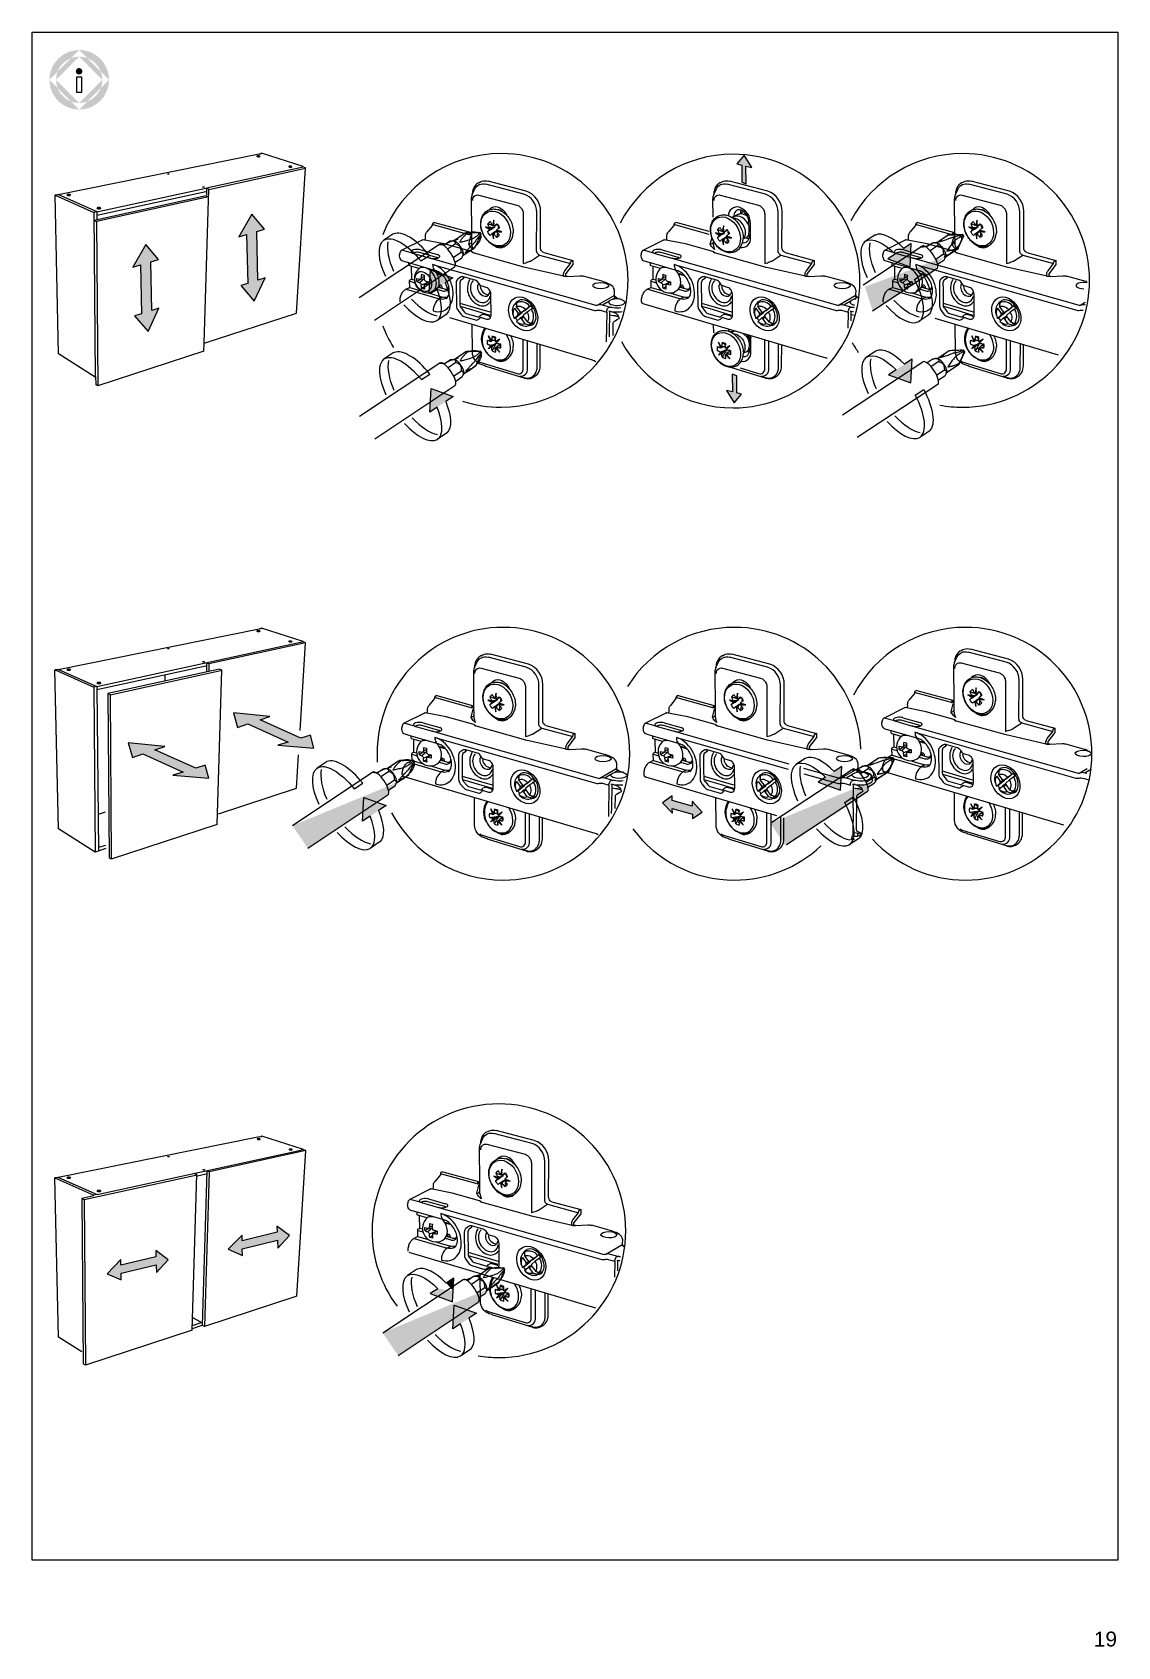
# Model space of a CAD drawing. Header units: metres. Extents: x -6.4 to 35.9, y -8.9 to 6.5.
# Drawn here: x 22.115 to 24.935, y -8.858 to -4.663 of the extents above; entities that cross this region are included whole.
import ezdxf

# ---------------------------------------------------------------- set-up
doc = ezdxf.new("R2010")
doc.units = ezdxf.units.M
doc.header["$MEASUREMENT"] = 0
for name, color, linetype, lineweight in [('PDF17_Geometry_Num_Penna__1_Num_Penna__255_Num_Penna__255_Num_Penna__255', 255, 'Continuous', 18), ('PDF17_Geometry_Num_Penna__7_Num_Penna__7_Num_Penna__7_Num_Penna__7', 7, 'Continuous', 18), ('PDF17_Solid Fills_Num_Penna__7_Num_Penna__7_Num_Penna__7_Num_Penna__7', 7, 'Continuous', 18), ('PDF17_Text_Num_Penna__7_Num_Penna__7_Num_Penna__7_Num_Penna__7', 7, 'Continuous', 18)]:
    doc.layers.add(name, color=color, linetype=linetype, lineweight=lineweight)
doc.styles.add('GENERATED_STYLE_1', font='')
doc.styles.get('GENERATED_STYLE_1').set_extended_font_data('Arial')

msp = doc.modelspace()

# ---------------------------------------------------------------- texts
at = {"layer": 'PDF17_Text_Num_Penna__7_Num_Penna__7_Num_Penna__7_Num_Penna__7', "color": 7, "linetype": 'Continuous', "lineweight": 18, "insert": (24.8731, -8.8577), "char_height": 0.038701, "attachment_point": 7, "style": 'GENERATED_STYLE_1'}
msp.add_mtext('\\A1;{\\pql;\\fArial|b0|i0|c0|p34;19}', dxfattribs=at)

# ---------------------------------------------------------------- hatches: boundary and pattern name
at = {"layer": 'PDF17_Geometry_Num_Penna__1_Num_Penna__255_Num_Penna__255_Num_Penna__255', "linetype": 'Continuous', "lineweight": 18}
for points in [[(23.2215, -5.2005, 0.006744), (23.2426, -5.1843)], [(24.4705, -5.2061, 0.006677), (24.4916, -5.1899)], [(24.4838, -5.2473), (24.2785, -5.3245), (24.2984, -5.3875), (24.4623, -5.2772), (24.467, -5.2647)], [(23.2227, -5.5088, 0.006744), (23.2438, -5.4926)], [(23.0483, -6.5717, 0.006677), (23.0694, -6.5555)], [(24.2897, -6.5653, 0.006666), (24.3108, -6.5492)], [(23.0616, -6.6129), (22.7911, -6.7246), (22.8308, -6.7827), (23.0401, -6.6428), (23.0448, -6.6303)], [(24.3031, -6.6065), (24.0326, -6.7183), (24.0722, -6.7763), (24.2816, -6.6364), (24.2862, -6.6239)], [(23.2823, -7.889, 0.006666), (23.3034, -7.8728)], [(23.3034, -7.8728, 0.035982), (23.3169, -7.8726)], [(23.2957, -7.9302), (23.0252, -8.042), (23.0648, -8.1), (23.2742, -7.9601), (23.2788, -7.9476)]]:
    msp.add_hatch(color=255, dxfattribs=at).paths.add_polyline_path(points)
at = {"layer": 'PDF17_Geometry_Num_Penna__7_Num_Penna__7_Num_Penna__7_Num_Penna__7', "linetype": 'Continuous', "lineweight": 18}
for points in [[(22.237, -4.7094, 0.413522), (22.1598, -4.7868), (22.1809, -4.7656, -0.215038), (22.2158, -4.7307)], [(22.1809, -4.7656, 0.09045), (22.1771, -4.7868), (22.237, -4.7268, 0.090406), (22.2158, -4.7307)], [(22.3144, -4.7868, 0.413531), (22.237, -4.7094), (22.2582, -4.7306, -0.215282), (22.2932, -4.7656)], [(22.2582, -4.7306, 0.090337), (22.237, -4.7268), (22.2971, -4.7868, 0.090264), (22.2932, -4.7656)], [(22.2367, -4.7562, 0.41433), (22.2282, -4.7647, 0.416745), (22.2367, -4.7732, 0.416958), (22.2452, -4.7647, 0.414542)], [(22.1598, -4.7868, 0.413533), (22.237, -4.8641), (22.2158, -4.8429, -0.214949), (22.181, -4.808)], [(22.1771, -4.7868, 0.090465), (22.181, -4.808), (22.2158, -4.8429, 0.090439), (22.237, -4.8468)], [(22.237, -4.8468, 0.090371), (22.2582, -4.8429), (22.2932, -4.808, 0.090279), (22.2971, -4.7868)], [(22.237, -4.8641, 0.413541), (22.3144, -4.7868), (22.2932, -4.808, -0.215192), (22.2582, -4.8429)], [(23.9845, -5.0147), (23.9646, -4.9822), (23.9457, -5.0053), (23.9582, -5.0083), (23.9582, -5.053), (23.9702, -5.0571), (23.9691, -5.011)], [(22.7015, -5.3073), (22.6986, -5.1811), (22.7186, -5.1752), (22.6859, -5.1358), (22.6519, -5.1948), (22.6719, -5.1889), (22.6748, -5.3158), (22.6566, -5.3216), (22.6919, -5.3619), (22.7198, -5.3015)], [(24.3054, -5.1901), (24.3043, -5.1908), (24.2799, -5.2064)], [(22.4259, -5.386), (22.4231, -5.2597), (22.4431, -5.2539), (22.4104, -5.2145), (22.3764, -5.2735), (22.3964, -5.2676), (22.3992, -5.3945), (22.3811, -5.4003), (22.4163, -5.4406), (22.4443, -5.3802)], [(24.3791, -5.2247), (24.3376, -5.2521), (24.3955, -5.273), (24.3988, -5.2117)], [(23.15, -5.2802), (23.1465, -5.3418), (23.2077, -5.3013)], [(23.191, -5.3956), (23.1661, -5.4127), (23.19, -5.3964)], [(24.3078, -5.4911), (24.3067, -5.4918), (24.2823, -5.5074)], [(24.4012, -5.5127), (24.34, -5.5531), (24.398, -5.574)], [(23.919, -5.5937), (23.9388, -5.6263), (23.9578, -5.6033), (23.9453, -5.6002), (23.9456, -5.5555), (23.9336, -5.5514), (23.9344, -5.5975)], [(23.1512, -5.5886), (23.1477, -5.6501), (23.2089, -5.6096)], [(23.1922, -5.7039), (23.1672, -5.7211), (23.1912, -5.7048)], [(22.8467, -6.5234), (22.8377, -6.4897), (22.8127, -6.4974), (22.7068, -6.4495), (22.7321, -6.4409), (22.6375, -6.4318), (22.6484, -6.4692), (22.6754, -6.4601), (22.78, -6.5074), (22.7533, -6.5156)], [(22.5736, -6.6013), (22.5647, -6.5676), (22.5397, -6.5753), (22.4338, -6.5273), (22.4591, -6.5188), (22.3645, -6.5097), (22.3754, -6.5471), (22.4024, -6.538), (22.5069, -6.5853), (22.4802, -6.5935)], [(24.1247, -6.5493), (24.1235, -6.55), (24.0992, -6.5656)], [(24.1983, -6.5839), (24.1568, -6.6114), (24.2148, -6.6323), (24.218, -6.5709)], [(22.9768, -6.6514), (22.9733, -6.713), (23.0345, -6.6725)], [(23.8304, -6.7059), (23.8554, -6.6899), (23.8295, -6.6613), (23.8297, -6.674), (23.7775, -6.6593), (23.7773, -6.6468), (23.7521, -6.6649), (23.778, -6.6923), (23.7778, -6.6799), (23.8302, -6.6947)], [(23.0178, -6.7668), (22.9928, -6.7839), (23.0167, -6.7676)], [(22.7528, -7.8222), (22.7836, -7.7893), (22.7507, -7.765), (22.7513, -7.781), (22.6606, -7.8031), (22.6604, -7.7884), (22.6244, -7.8251), (22.661, -7.8411), (22.6608, -7.8239), (22.7521, -7.8017)], [(22.4379, -7.8858), (22.4686, -7.8529), (22.4358, -7.8286), (22.4364, -7.8445), (22.3456, -7.8666), (22.3454, -7.852), (22.3095, -7.8886), (22.3461, -7.9046), (22.3459, -7.8875), (22.4371, -7.8652)], [(23.1156, -7.8769), (23.1133, -7.8779), (23.09, -7.8935)], [(23.2082, -7.9327), (23.2101, -7.8999), (23.1906, -7.9129)], [(23.1685, -7.9275), (23.1489, -7.9404), (23.2066, -7.9615), (23.2082, -7.9331)], [(23.2115, -7.9701), (23.2081, -8.0317), (23.2692, -7.9912)], [(23.2526, -8.0855), (23.2276, -8.1026), (23.2515, -8.0863)]]:
    msp.add_hatch(color=7, dxfattribs=at).paths.add_polyline_path(points)
at = {"layer": 'PDF17_Solid Fills_Num_Penna__7_Num_Penna__7_Num_Penna__7_Num_Penna__7', "linetype": 'Continuous', "lineweight": 18}
for points in [[(23.0541, -5.187), (23.0518, -5.188), (23.0285, -5.2036)], [(24.4438, -5.3978), (24.4186, -5.4149), (24.442, -5.3994)], [(23.0552, -5.4953), (23.053, -5.4964), (23.0297, -5.5119)], [(24.4462, -5.6988), (24.421, -5.7158), (24.4444, -5.7004)], [(22.8808, -6.5582), (22.8786, -6.5592), (22.8553, -6.5748)], [(24.2631, -6.757), (24.2378, -6.7741), (24.2613, -6.7587)]]:
    msp.add_hatch(color=7, dxfattribs=at).paths.add_polyline_path(points)

# ---------------------------------------------------------------- linework, layer by layer
at = {"layer": 'PDF17_Geometry_Num_Penna__1_Num_Penna__255_Num_Penna__255_Num_Penna__255', "color": 255, "linetype": 'Continuous', "lineweight": 18, "flags": 128}
for points in [[(23.0541, -5.187), (23.0518, -5.188), (23.0285, -5.2036)], [(24.3054, -5.1901), (24.3043, -5.1908), (24.2799, -5.2064)], [(24.3569, -5.2394), (24.3376, -5.2521), (24.3955, -5.273), (24.3988, -5.2117), (24.3791, -5.2247)], [(23.1247, -5.2574), (23.1469, -5.2431)], [(23.1658, -5.329), (23.1465, -5.3418), (23.15, -5.2802), (23.2077, -5.3013), (23.188, -5.3143)], [(24.4067, -5.3052), (24.4286, -5.2904)], [(23.191, -5.3956), (23.19, -5.3964), (23.1661, -5.4127)], [(24.4438, -5.3978), (24.442, -5.3994), (24.4186, -5.4149)], [(24.3078, -5.4911), (24.3067, -5.4918), (24.2823, -5.5074)], [(23.0552, -5.4953), (23.053, -5.4964), (23.0297, -5.5119)], [(24.3593, -5.5404), (24.34, -5.5531), (24.398, -5.574), (24.4012, -5.5127), (24.3815, -5.5257)], [(23.1259, -5.5657), (23.1481, -5.5514)], [(23.167, -5.6373), (23.1477, -5.6501), (23.1512, -5.5886), (23.2089, -5.6096), (23.1892, -5.6226)], [(24.4091, -5.6062), (24.431, -5.5914)], [(23.1922, -5.7039), (23.1912, -5.7048), (23.1672, -5.7211)], [(24.4462, -5.6988), (24.4444, -5.7004), (24.421, -5.7158)], [(22.8808, -6.5582), (22.8786, -6.5592), (22.8553, -6.5748)], [(24.1247, -6.5493), (24.1235, -6.55), (24.0992, -6.5656)], [(24.1761, -6.5986), (24.1568, -6.6114), (24.2148, -6.6323), (24.218, -6.5709), (24.1983, -6.5839)], [(22.9515, -6.6286), (22.9737, -6.6143)], [(22.9926, -6.7002), (22.9733, -6.713), (22.9768, -6.6514), (23.0345, -6.6725), (23.0148, -6.6855)], [(24.226, -6.6645), (24.2478, -6.6496)], [(23.0178, -6.7668), (23.0167, -6.7676), (22.9928, -6.7839)], [(24.2631, -6.757), (24.2613, -6.7587), (24.2378, -6.7741)], [(23.1156, -7.8769), (23.1133, -7.8779), (23.09, -7.8935)], [(23.2082, -7.9327), (23.2101, -7.8999), (23.1906, -7.9129)], [(23.1685, -7.9275), (23.1489, -7.9404), (23.2066, -7.9615), (23.2082, -7.9331), (23.2084, -7.933)], [(23.2273, -8.0189), (23.2081, -8.0317), (23.2115, -7.9701), (23.2692, -7.9912), (23.2495, -8.0042)], [(23.2526, -8.0855), (23.2515, -8.0863), (23.2276, -8.1026)]]:
    msp.add_lwpolyline(points, dxfattribs=at)
at = {"layer": 'PDF17_Geometry_Num_Penna__1_Num_Penna__255_Num_Penna__255_Num_Penna__255', "color": 255, "linetype": 'Continuous', "lineweight": 18}
for points in [[(23.0285, -5.2036), (23.0489, -5.1899), (23.0894, -5.2136), (23.1247, -5.2574)], [(23.0285, -5.2036), (23.0489, -5.1899), (23.0894, -5.2136), (23.1247, -5.2574)], [(23.1469, -5.2431), (23.1135, -5.2014), (23.0755, -5.178), (23.0541, -5.187)], [(23.1469, -5.2431), (23.1135, -5.2014), (23.0755, -5.178), (23.0541, -5.187)], [(24.2799, -5.2064), (24.2969, -5.1953), (24.3271, -5.2095), (24.3569, -5.2394)], [(24.2799, -5.2064), (24.2969, -5.1953), (24.3271, -5.2095), (24.3569, -5.2394)], [(24.3791, -5.2247), (24.3513, -5.1967), (24.3225, -5.1818), (24.3054, -5.1901)], [(24.3791, -5.2247), (24.3513, -5.1967), (24.3225, -5.1818), (24.3054, -5.1901)], [(23.188, -5.3143), (23.203, -5.3508), (23.2054, -5.3831), (23.191, -5.3956)], [(23.188, -5.3143), (23.203, -5.3508), (23.2054, -5.3831), (23.191, -5.3956)], [(24.4186, -5.4149), (24.4391, -5.4014), (24.4332, -5.3549), (24.4067, -5.3052)], [(24.4186, -5.4149), (24.4391, -5.4014), (24.4332, -5.3549), (24.4067, -5.3052)], [(24.4286, -5.2904), (24.4538, -5.3374), (24.4605, -5.3816), (24.4438, -5.3978)], [(24.4286, -5.2904), (24.4538, -5.3374), (24.4605, -5.3816), (24.4438, -5.3978)], [(23.1661, -5.4127), (23.1829, -5.4015), (23.1817, -5.3681), (23.1658, -5.329)], [(23.1661, -5.4127), (23.1829, -5.4015), (23.1817, -5.3681), (23.1658, -5.329)], [(23.1481, -5.5514), (23.1147, -5.5098), (23.0767, -5.4863), (23.0552, -5.4953)], [(23.1481, -5.5514), (23.1147, -5.5098), (23.0767, -5.4863), (23.0552, -5.4953)], [(24.3815, -5.5257), (24.3537, -5.4977), (24.3249, -5.4828), (24.3078, -5.4911)], [(24.3815, -5.5257), (24.3537, -5.4977), (24.3249, -5.4828), (24.3078, -5.4911)], [(23.0297, -5.5119), (23.0501, -5.4983), (23.0906, -5.5219), (23.1259, -5.5657)], [(23.0297, -5.5119), (23.0501, -5.4983), (23.0906, -5.5219), (23.1259, -5.5657)], [(24.2823, -5.5074), (24.2993, -5.4963), (24.3295, -5.5104), (24.3593, -5.5404)], [(24.2823, -5.5074), (24.2993, -5.4963), (24.3295, -5.5104), (24.3593, -5.5404)], [(24.421, -5.7158), (24.4415, -5.7023), (24.4356, -5.6559), (24.4091, -5.6062)], [(24.421, -5.7158), (24.4415, -5.7023), (24.4356, -5.6559), (24.4091, -5.6062)], [(24.431, -5.5914), (24.4562, -5.6384), (24.4629, -5.6826), (24.4462, -5.6988)], [(24.431, -5.5914), (24.4562, -5.6384), (24.4629, -5.6826), (24.4462, -5.6988)], [(23.1672, -5.7211), (23.1841, -5.7098), (23.1829, -5.6764), (23.167, -5.6373)], [(23.1672, -5.7211), (23.1841, -5.7098), (23.1829, -5.6764), (23.167, -5.6373)], [(23.1892, -5.6226), (23.2041, -5.6592), (23.2066, -5.6915), (23.1922, -5.7039)], [(23.1892, -5.6226), (23.2041, -5.6592), (23.2066, -5.6915), (23.1922, -5.7039)], [(24.1983, -6.5839), (24.1706, -6.5559), (24.1418, -6.541), (24.1247, -6.5493)], [(24.1983, -6.5839), (24.1706, -6.5559), (24.1418, -6.541), (24.1247, -6.5493)], [(22.8553, -6.5748), (22.8757, -6.5611), (22.9162, -6.5848), (22.9515, -6.6286)], [(22.8553, -6.5748), (22.8757, -6.5611), (22.9162, -6.5848), (22.9515, -6.6286)], [(22.9737, -6.6143), (22.9403, -6.5726), (22.9023, -6.5492), (22.8808, -6.5582)], [(22.9737, -6.6143), (22.9403, -6.5726), (22.9023, -6.5492), (22.8808, -6.5582)], [(24.0992, -6.5656), (24.1161, -6.5545), (24.1464, -6.5687), (24.1761, -6.5986)], [(24.0992, -6.5656), (24.1161, -6.5545), (24.1464, -6.5687), (24.1761, -6.5986)], [(24.2378, -6.7741), (24.2584, -6.7606), (24.2524, -6.7141), (24.226, -6.6645)], [(24.2378, -6.7741), (24.2584, -6.7606), (24.2524, -6.7141), (24.226, -6.6645)], [(24.2478, -6.6496), (24.2731, -6.6967), (24.2798, -6.7408), (24.2631, -6.757)], [(24.2478, -6.6496), (24.2731, -6.6967), (24.2798, -6.7408), (24.2631, -6.757)], [(22.9928, -6.7839), (23.0097, -6.7727), (23.0085, -6.7393), (22.9926, -6.7002)], [(22.9928, -6.7839), (23.0097, -6.7727), (23.0085, -6.7393), (22.9926, -6.7002)], [(23.0148, -6.6855), (23.0297, -6.722), (23.0321, -6.7543), (23.0178, -6.7668)], [(23.0148, -6.6855), (23.0297, -6.722), (23.0321, -6.7543), (23.0178, -6.7668)], [(23.09, -7.8935), (23.1071, -7.8821), (23.1382, -7.8968), (23.1685, -7.9275)], [(23.09, -7.8935), (23.1071, -7.8821), (23.1382, -7.8968), (23.1685, -7.9275)], [(23.1906, -7.9129), (23.1622, -7.8841), (23.1333, -7.8695), (23.1156, -7.8769)], [(23.1906, -7.9129), (23.1622, -7.8841), (23.1333, -7.8695), (23.1156, -7.8769)], [(23.2084, -7.933), (23.2086, -7.933), (23.2081, -7.9327), (23.2082, -7.9327)], [(23.2084, -7.933), (23.2086, -7.933), (23.2081, -7.9327), (23.2082, -7.9327)], [(23.2495, -8.0042), (23.2645, -8.0407), (23.2669, -8.073), (23.2526, -8.0855)], [(23.2495, -8.0042), (23.2645, -8.0407), (23.2669, -8.073), (23.2526, -8.0855)], [(23.2276, -8.1026), (23.2445, -8.0914), (23.2432, -8.058), (23.2273, -8.0189)], [(23.2276, -8.1026), (23.2445, -8.0914), (23.2432, -8.058), (23.2273, -8.0189)]]:
    msp.add_open_spline(points, degree=3, dxfattribs=at)
at = {"layer": 'PDF17_Geometry_Num_Penna__7_Num_Penna__7_Num_Penna__7_Num_Penna__7', "color": 7, "linetype": 'Continuous', "lineweight": 18, "flags": 128}
for points in [[(24.9351, -8.6327), (22.1152, -8.6327), (22.1152, -4.6633), (24.9351, -4.6633)], [(22.6995, -4.986), (22.7001, -4.9858), (22.7008, -4.9857), (22.7008, -4.9856), (22.7006, -4.9857), (22.7003, -4.9857), (22.7001, -4.9857), (22.6999, -4.9858), (22.6997, -4.9858)], [(22.7004, -4.9855), (22.7004, -4.9855), (22.7004, -4.9854), (22.7004, -4.9854), (22.7004, -4.9854), (22.7005, -4.9854)], [(22.7005, -4.9853), (22.7006, -4.9854), (22.7006, -4.9854), (22.7006, -4.9855)], [(22.7031, -4.9848), (22.7031, -4.9848), (22.7032, -4.9849), (22.7032, -4.9849)], [(22.7038, -4.9849), (22.7037, -4.9849), (22.7037, -4.9849), (22.7037, -4.985)], [(22.7039, -4.9851), (22.704, -4.985), (22.704, -4.985), (22.7041, -4.985), (22.704, -4.985), (22.704, -4.9849), (22.7039, -4.9849), (22.7038, -4.9849)], [(22.7039, -4.9849), (22.7039, -4.9849), (22.7038, -4.985)], [(22.7039, -4.985), (22.7039, -4.985), (22.7039, -4.9851), (22.7039, -4.9851)], [(23.9845, -5.0147), (23.9646, -4.9822), (23.9457, -5.0053), (23.9582, -5.0083), (23.9582, -5.053), (23.9702, -5.0571), (23.9691, -5.011)], [(22.7836, -5.0125), (22.7835, -5.0124), (22.7835, -5.0124), (22.7836, -5.0124), (22.7836, -5.0124), (22.7836, -5.0123)], [(22.7863, -5.0117), (22.7863, -5.0118), (22.7864, -5.0118), (22.7864, -5.0119)], [(22.787, -5.0118), (22.7869, -5.0118), (22.7869, -5.0119), (22.7869, -5.0119)], [(22.7871, -5.0119), (22.7871, -5.0119), (22.787, -5.0119)], [(22.7871, -5.012), (22.7872, -5.012), (22.7872, -5.012), (22.7873, -5.0119), (22.7872, -5.0119), (22.7872, -5.0119), (22.7871, -5.0119), (22.7871, -5.0118)], [(22.7872, -5.012), (22.7871, -5.012), (22.7871, -5.012), (22.7871, -5.012), (22.7871, -5.012), (22.7871, -5.012)], [(22.2081, -5.0857), (22.208, -5.0857), (22.2079, -5.0857), (22.2078, -5.0858), (22.2078, -5.0858), (22.2078, -5.0859), (22.2079, -5.0859), (22.208, -5.0859)], [(22.2079, -5.0859), (22.208, -5.0859)], [(22.208, -5.086), (22.2081, -5.086)], [(22.2082, -5.0859), (22.2082, -5.0858), (22.2081, -5.0857), (22.2081, -5.0857)], [(22.2115, -5.0852), (22.2115, -5.0851), (22.2115, -5.085), (22.2115, -5.085)], [(22.212, -5.0852), (22.2121, -5.0852), (22.2121, -5.0851), (22.2121, -5.0851)], [(22.2121, -5.0853), (22.2122, -5.0853), (22.2122, -5.0853), (22.2123, -5.0853)], [(22.2122, -5.0853), (22.2123, -5.0853), (22.2124, -5.0852), (22.2124, -5.0852), (22.2124, -5.0852), (22.2124, -5.0851), (22.2123, -5.0851), (22.2123, -5.0851)], [(22.2122, -5.0853), (22.2122, -5.0852), (22.2123, -5.0851)], [(22.2122, -5.0853), (22.2122, -5.0853)], [(22.2135, -5.0848), (22.2135, -5.0848), (22.2136, -5.0848), (22.2136, -5.0848), (22.2136, -5.0848), (22.2137, -5.0848)], [(22.2861, -5.12), (22.286, -5.12), (22.2859, -5.1201), (22.2858, -5.1201), (22.2858, -5.1201), (22.2859, -5.1202), (22.2859, -5.1202), (22.286, -5.1203)], [(22.2859, -5.1202), (22.286, -5.1202)], [(22.286, -5.1202), (22.286, -5.1202), (22.286, -5.1202), (22.2861, -5.1202), (22.2861, -5.1202), (22.2861, -5.1203), (22.2861, -5.1203), (22.2861, -5.1203), (22.2861, -5.1203), (22.2861, -5.1203), (22.2861, -5.1203), (22.2862, -5.1203), (22.2862, -5.1203)], [(22.2862, -5.1202), (22.2862, -5.1201), (22.2862, -5.12), (22.2861, -5.12)], [(22.2869, -5.1203), (22.2869, -5.1203)], [(22.2896, -5.1194), (22.2896, -5.1194), (22.2896, -5.1193), (22.2895, -5.1192)], [(22.2901, -5.1195), (22.2901, -5.1194), (22.2902, -5.1194), (22.2902, -5.1193)], [(22.2903, -5.1196), (22.2904, -5.1195), (22.2905, -5.1195), (22.2905, -5.1195), (22.2905, -5.1194), (22.2905, -5.1194), (22.2904, -5.1193), (22.2904, -5.1193)], [(22.2903, -5.1196), (22.2903, -5.1195), (22.2903, -5.1194), (22.2904, -5.1194)], [(22.2903, -5.1196), (22.2903, -5.1195), (22.2904, -5.1195), (22.2904, -5.1195)], [(22.2903, -5.1196), (22.2903, -5.1196)], [(22.2916, -5.1191), (22.2916, -5.1191), (22.2917, -5.1191), (22.2917, -5.1191), (22.2917, -5.1191), (22.2918, -5.1191)], [(22.7015, -5.3073), (22.6986, -5.1811), (22.7186, -5.1752), (22.6859, -5.1358), (22.6519, -5.1948), (22.6719, -5.1889), (22.6748, -5.3158), (22.6566, -5.3216), (22.6919, -5.3619), (22.7198, -5.3015)], [(23.2559, -5.1839), (23.2559, -5.1839)], [(23.31, -5.1862), (23.3126, -5.1847), (23.3107, -5.1866), (23.3104, -5.1864)], [(23.3166, -5.1658), (23.3165, -5.1658)], [(23.9071, -5.2017), (23.9096, -5.2002), (23.9077, -5.2021), (23.9074, -5.2019)], [(24.5111, -5.1839), (24.5112, -5.1839)], [(24.5611, -5.1709), (24.5584, -5.1718), (24.5585, -5.1714), (24.5585, -5.1711)], [(24.5653, -5.1862), (24.5679, -5.1847), (24.566, -5.1866), (24.5656, -5.1864)], [(24.5719, -5.1658), (24.5718, -5.1658)], [(22.4259, -5.386), (22.4231, -5.2597), (22.4431, -5.2539), (22.4104, -5.2145), (22.3764, -5.2735), (22.3964, -5.2676), (22.3992, -5.3945), (22.3811, -5.4003), (22.4163, -5.4406), (22.4443, -5.3802)], [(23.5374, -5.2958), (23.5375, -5.2958)], [(24.1647, -5.2958), (24.1648, -5.2958)], [(24.7927, -5.2958), (24.7928, -5.2958)], [(23.3056, -5.4773), (23.3084, -5.4764), (23.306, -5.478), (23.3058, -5.4776)], [(23.9032, -5.4941), (23.9059, -5.4932), (23.9036, -5.4948), (23.9034, -5.4945)], [(24.5609, -5.4773), (24.5637, -5.4764), (24.5613, -5.478), (24.5611, -5.4776)], [(23.919, -5.5937), (23.9388, -5.6263), (23.9578, -5.6033), (23.9453, -5.6002), (23.9456, -5.5555), (23.9336, -5.5514), (23.9344, -5.5975)], [(22.7005, -6.2192), (22.7005, -6.2191), (22.7005, -6.2191), (22.7005, -6.2191), (22.7006, -6.2191), (22.7006, -6.219)], [(22.7007, -6.219), (22.7007, -6.219), (22.7008, -6.2191), (22.7008, -6.2191)], [(22.7033, -6.2185), (22.7033, -6.2185), (22.7033, -6.2185), (22.7034, -6.2186)], [(22.704, -6.2185), (22.7039, -6.2186), (22.7039, -6.2186), (22.7038, -6.2187)], [(22.7041, -6.2187), (22.7042, -6.2187), (22.7042, -6.2187), (22.7042, -6.2187), (22.7042, -6.2187), (22.7042, -6.2186), (22.7041, -6.2186), (22.704, -6.2186)], [(22.7041, -6.2186), (22.704, -6.2186), (22.704, -6.2187)], [(22.7041, -6.2187), (22.7041, -6.2187), (22.704, -6.2187), (22.7041, -6.2187)], [(22.7837, -6.2462), (22.7837, -6.2461), (22.7837, -6.2461), (22.7837, -6.2461), (22.7838, -6.2461), (22.7838, -6.246)], [(22.7839, -6.246), (22.7839, -6.246), (22.784, -6.2461), (22.784, -6.2461)], [(22.7865, -6.2454), (22.7865, -6.2455), (22.7866, -6.2455), (22.7866, -6.2456)], [(22.7872, -6.2455), (22.7871, -6.2455), (22.7871, -6.2456), (22.7871, -6.2456)], [(22.7873, -6.2456), (22.7873, -6.2456), (22.7872, -6.2456)], [(22.7873, -6.2457), (22.7874, -6.2457), (22.7875, -6.2457), (22.7875, -6.2456), (22.7875, -6.2456), (22.7874, -6.2456), (22.7873, -6.2456), (22.7873, -6.2455)], [(22.7874, -6.2457), (22.7873, -6.2457), (22.7873, -6.2457), (22.7873, -6.2457), (22.7873, -6.2457), (22.7873, -6.2457)], [(22.2081, -6.3194), (22.208, -6.3194), (22.2079, -6.3194), (22.2078, -6.3195), (22.2078, -6.3195), (22.2078, -6.3196), (22.2079, -6.3196), (22.208, -6.3197)], [(22.2079, -6.3196), (22.208, -6.3196)], [(22.208, -6.3196), (22.208, -6.3196), (22.208, -6.3196), (22.208, -6.3196), (22.2081, -6.3196), (22.2081, -6.3197), (22.2081, -6.3197), (22.2081, -6.3197), (22.2081, -6.3197), (22.2081, -6.3197), (22.2081, -6.3197), (22.2081, -6.3197)], [(22.208, -6.3197), (22.2081, -6.3197)], [(22.2082, -6.3196), (22.2082, -6.3195), (22.2082, -6.3194), (22.2081, -6.3194)], [(22.2115, -6.3189), (22.2115, -6.3188), (22.2115, -6.3188), (22.2115, -6.3187)], [(22.2121, -6.319), (22.2121, -6.3189), (22.2121, -6.3188), (22.2121, -6.3188)], [(22.2121, -6.319), (22.2122, -6.319), (22.2122, -6.319), (22.2123, -6.319)], [(22.2122, -6.319), (22.2123, -6.319), (22.2124, -6.319), (22.2124, -6.3189), (22.2124, -6.3189), (22.2124, -6.3189), (22.2123, -6.3188), (22.2123, -6.3188)], [(22.2122, -6.319), (22.2122, -6.3189), (22.2123, -6.3188)], [(22.2122, -6.319), (22.2122, -6.319)], [(22.2135, -6.3186), (22.2135, -6.3186), (22.2136, -6.3186), (22.2136, -6.3186), (22.2136, -6.3186), (22.2137, -6.3186)], [(22.2861, -6.3537), (22.286, -6.3537), (22.2859, -6.3538), (22.2859, -6.3538), (22.2859, -6.3539), (22.2859, -6.3539), (22.286, -6.354), (22.286, -6.354)], [(22.286, -6.354), (22.286, -6.354)], [(22.2861, -6.354), (22.2861, -6.354), (22.2861, -6.354), (22.2861, -6.354), (22.2861, -6.354), (22.2861, -6.354), (22.2861, -6.354), (22.2861, -6.354), (22.2862, -6.354), (22.2862, -6.354), (22.2862, -6.354), (22.2862, -6.354)], [(22.2862, -6.3539), (22.2862, -6.3538), (22.2862, -6.3538), (22.2862, -6.3537)], [(22.2869, -6.354), (22.2869, -6.354)], [(22.2896, -6.3532), (22.2896, -6.3531), (22.2896, -6.353), (22.2896, -6.353)], [(22.2902, -6.3532), (22.2902, -6.3532), (22.2902, -6.3531), (22.2903, -6.3531)], [(22.2903, -6.3533), (22.2905, -6.3533), (22.2905, -6.3532), (22.2906, -6.3532), (22.2906, -6.3532), (22.2905, -6.3531), (22.2905, -6.3531), (22.2904, -6.3531)], [(22.2903, -6.3533), (22.2903, -6.3532), (22.2904, -6.3532), (22.2904, -6.3531)], [(22.2903, -6.3533), (22.2903, -6.3533)], [(22.2903, -6.3533), (22.2903, -6.3533), (22.2904, -6.3533), (22.2904, -6.3533)], [(22.2916, -6.3528), (22.2917, -6.3528), (22.2917, -6.3528), (22.2917, -6.3528), (22.2918, -6.3528), (22.2918, -6.3528)], [(23.2617, -6.4129), (23.2618, -6.4129)], [(23.3158, -6.4152), (23.3184, -6.4137), (23.3165, -6.4155), (23.3162, -6.4154)], [(23.3224, -6.3948), (23.3224, -6.3948)], [(23.889, -6.4129), (23.889, -6.4129)], [(23.9389, -6.3999), (23.9362, -6.4008), (23.9363, -6.4004), (23.9364, -6.4001)], [(23.9431, -6.4152), (23.9457, -6.4137), (23.9438, -6.4155), (23.9435, -6.4154)], [(23.9497, -6.3948), (23.9497, -6.3948)], [(24.5089, -6.3994), (24.5089, -6.3994)], [(24.563, -6.4017), (24.5656, -6.4002), (24.5637, -6.402), (24.5634, -6.4019)], [(24.5696, -6.3813), (24.5695, -6.3813)], [(22.8467, -6.5234), (22.8377, -6.4897), (22.8127, -6.4974), (22.7068, -6.4495), (22.7321, -6.4409), (22.6375, -6.4318), (22.6484, -6.4692), (22.6754, -6.4601), (22.78, -6.5074), (22.7533, -6.5156)], [(22.5736, -6.6013), (22.5647, -6.5676), (22.5397, -6.5753), (22.4338, -6.5273), (22.4591, -6.5188), (22.3645, -6.5097), (22.3754, -6.5471), (22.4024, -6.538), (22.5069, -6.5853), (22.4802, -6.5935)], [(23.5432, -6.5247), (23.5433, -6.5248)], [(24.1705, -6.5247), (24.1706, -6.5248)], [(24.7904, -6.5112), (24.7905, -6.5113)], [(23.8304, -6.7059), (23.8554, -6.6899), (23.8295, -6.6613), (23.8297, -6.674), (23.7775, -6.6593), (23.7773, -6.6468), (23.7521, -6.6649), (23.778, -6.6923), (23.7778, -6.6799), (23.8302, -6.6947)], [(23.3115, -6.7062), (23.3142, -6.7054), (23.3118, -6.707), (23.3117, -6.7066)], [(23.9387, -6.7062), (23.9415, -6.7054), (23.9391, -6.707), (23.9389, -6.7066)], [(24.5586, -6.6928), (24.5614, -6.6919), (24.559, -6.6935), (24.5588, -6.6931)], [(24.2598, -6.7516), (24.2598, -6.7516), (24.2599, -6.7516), (24.2599, -6.7516)], [(22.7011, -7.5388), (22.7011, -7.5388), (22.7011, -7.5388), (22.7011, -7.5387), (22.7012, -7.5387), (22.7012, -7.5387)], [(22.7013, -7.5387), (22.7013, -7.5387), (22.7014, -7.5387), (22.7014, -7.5388)], [(22.7014, -7.5389), (22.7014, -7.5389), (22.7014, -7.5389), (22.7014, -7.5389), (22.7013, -7.5389)], [(22.7039, -7.5381), (22.7039, -7.5382), (22.7039, -7.5382), (22.704, -7.5383)], [(22.7045, -7.5382), (22.7045, -7.5382), (22.7045, -7.5383), (22.7044, -7.5383)], [(22.7047, -7.5384), (22.7048, -7.5384), (22.7048, -7.5384), (22.7048, -7.5383), (22.7048, -7.5383), (22.7048, -7.5383), (22.7047, -7.5382), (22.7046, -7.5382)], [(22.7047, -7.5382), (22.7046, -7.5383), (22.7046, -7.5383)], [(22.7047, -7.5384), (22.7047, -7.5384), (22.7046, -7.5384), (22.7046, -7.5384)], [(22.7844, -7.5659), (22.7844, -7.5658), (22.7844, -7.5658), (22.7844, -7.5658), (22.7845, -7.5657), (22.7845, -7.5657)], [(22.7846, -7.5657), (22.7846, -7.5657), (22.7847, -7.5658), (22.7847, -7.5658)], [(22.7872, -7.5651), (22.7872, -7.5651), (22.7872, -7.5652), (22.7873, -7.5653)], [(22.7879, -7.5652), (22.7878, -7.5652), (22.7878, -7.5652), (22.7877, -7.5653)], [(22.788, -7.5654), (22.7881, -7.5654), (22.7881, -7.5653), (22.7882, -7.5653), (22.7881, -7.5653), (22.7881, -7.5653), (22.788, -7.5652), (22.7879, -7.5652)], [(22.788, -7.5652), (22.788, -7.5653), (22.7879, -7.5653)], [(22.788, -7.5654), (22.788, -7.5654), (22.788, -7.5654), (22.788, -7.5654), (22.788, -7.5654), (22.788, -7.5654)], [(23.3376, -7.6318), (23.3376, -7.6318)], [(22.2081, -7.6391), (22.208, -7.6392), (22.2079, -7.6392), (22.2079, -7.6393), (22.2079, -7.6393), (22.2079, -7.6393), (22.2079, -7.6394), (22.208, -7.6394)], [(22.2079, -7.6394), (22.208, -7.6394)], [(22.208, -7.6394), (22.208, -7.6394), (22.2081, -7.6394), (22.2081, -7.6394), (22.2081, -7.6394), (22.2081, -7.6394), (22.2081, -7.6394), (22.2081, -7.6394), (22.2081, -7.6394), (22.2081, -7.6394), (22.2082, -7.6394), (22.2082, -7.6395)], [(22.2082, -7.6393), (22.2082, -7.6393), (22.2082, -7.6392), (22.2081, -7.6391)], [(22.2088, -7.6395), (22.2088, -7.6394)], [(22.2116, -7.6387), (22.2116, -7.6386), (22.2116, -7.6385), (22.2115, -7.6385)], [(22.2121, -7.6387), (22.2121, -7.6386), (22.2121, -7.6386), (22.2122, -7.6385)], [(22.2122, -7.6388), (22.2123, -7.6387), (22.2124, -7.6387), (22.2125, -7.6387), (22.2125, -7.6387), (22.2124, -7.6386), (22.2124, -7.6386), (22.2123, -7.6385)], [(22.2122, -7.6388), (22.2122, -7.6387), (22.2123, -7.6386)], [(22.2122, -7.6388), (22.2122, -7.6387), (22.2123, -7.6387), (22.2123, -7.6387)], [(22.2122, -7.6388), (22.2122, -7.6388)], [(22.2862, -7.6735), (22.2861, -7.6735), (22.286, -7.6736), (22.286, -7.6736), (22.286, -7.6737), (22.286, -7.6737), (22.2861, -7.6738), (22.2862, -7.6738)], [(22.2861, -7.6738), (22.2861, -7.6738)], [(22.2864, -7.6737), (22.2864, -7.6736), (22.2863, -7.6736), (22.2863, -7.6735)], [(22.287, -7.6738), (22.287, -7.6738)], [(22.2898, -7.673), (22.2898, -7.6729), (22.2897, -7.6728), (22.2897, -7.6728)], [(22.2903, -7.673), (22.2903, -7.673), (22.2904, -7.6729), (22.2904, -7.6728)], [(22.2904, -7.6731), (22.2904, -7.673), (22.2905, -7.673), (22.2905, -7.6729)], [(22.2905, -7.6731), (22.2904, -7.6731)], [(22.2904, -7.6731), (22.2905, -7.6731), (22.2905, -7.6731), (22.2905, -7.6731)], [(22.2905, -7.6731), (22.2906, -7.6731), (22.2907, -7.673), (22.2907, -7.673), (22.2907, -7.673), (22.2907, -7.6729), (22.2906, -7.6729), (22.2905, -7.6729)], [(22.2918, -7.6726), (22.2918, -7.6726), (22.2918, -7.6726), (22.2919, -7.6726), (22.2919, -7.6726), (22.2919, -7.6726)], [(23.2769, -7.6499), (23.277, -7.6499)], [(23.3311, -7.6522), (23.3336, -7.6507), (23.3317, -7.6526), (23.3314, -7.6524)], [(22.7528, -7.8222), (22.7836, -7.7893), (22.7507, -7.765), (22.7513, -7.781), (22.6606, -7.8031), (22.6604, -7.7884), (22.6244, -7.8251), (22.661, -7.8411), (22.6608, -7.8239), (22.7521, -7.8017)], [(23.5585, -7.7618), (23.5585, -7.7618)], [(22.4379, -7.8858), (22.4686, -7.8529), (22.4358, -7.8286), (22.4364, -7.8445), (22.3456, -7.8666), (22.3454, -7.852), (22.3095, -7.8886), (22.3461, -7.9046), (22.3459, -7.8875), (22.4371, -7.8652)]]:
    msp.add_lwpolyline(points, close=True, dxfattribs=at)
for points in [[(22.1826, -5.0853), (22.1825, -5.0849), (22.7045, -4.9793), (22.7056, -4.9797), (22.7056, -4.9794)], [(22.7062, -4.9857), (22.7062, -4.9857), (22.7061, -4.9856), (22.7061, -4.9854), (22.706, -4.9853), (22.7059, -4.9852), (22.7057, -4.9851), (22.7056, -4.9851), (22.7054, -4.985), (22.7052, -4.9849), (22.705, -4.9848), (22.7048, -4.9847), (22.7045, -4.9847), (22.7043, -4.9846), (22.704, -4.9846), (22.7037, -4.9845), (22.7034, -4.9845), (22.7031, -4.9845), (22.7028, -4.9844), (22.7025, -4.9844), (22.7022, -4.9844), (22.7019, -4.9844), (22.7015, -4.9844), (22.7012, -4.9844), (22.7009, -4.9844), (22.7006, -4.9844), (22.7004, -4.9845), (22.7002, -4.9845), (22.7, -4.9845), (22.6997, -4.9845), (22.6996, -4.9846), (22.6994, -4.9846), (22.6992, -4.9847), (22.699, -4.9847), (22.6989, -4.9848), (22.6987, -4.9848), (22.6986, -4.9849), (22.6985, -4.985), (22.6984, -4.9851), (22.6983, -4.9852), (22.6983, -4.9852), (22.6982, -4.9853), (22.6982, -4.9854), (22.6982, -4.9855)], [(22.6995, -4.9859), (22.6996, -4.9858), (22.6997, -4.9857), (22.6998, -4.9856), (22.6999, -4.9855), (22.7, -4.9855), (22.7001, -4.9854)], [(22.7001, -4.9854), (22.7002, -4.9854), (22.7003, -4.9855), (22.7004, -4.9855), (22.7006, -4.9855), (22.7007, -4.9856), (22.7008, -4.9856)], [(22.7038, -4.9849), (22.7037, -4.9848), (22.7036, -4.9848), (22.7034, -4.9848), (22.7033, -4.9848), (22.7032, -4.9848), (22.7031, -4.9848), (22.7025, -4.9849), (22.7018, -4.985), (22.7012, -4.9851), (22.7005, -4.9853)], [(22.7006, -4.9855), (22.7006, -4.9855), (22.7006, -4.9855), (22.7006, -4.9855), (22.7006, -4.9855), (22.7006, -4.9855), (22.7013, -4.9853), (22.7019, -4.9852), (22.7026, -4.9851), (22.7032, -4.985)], [(22.7039, -4.9851), (22.7033, -4.9851), (22.7026, -4.9853), (22.702, -4.9854), (22.7013, -4.9856), (22.7012, -4.9856), (22.7011, -4.9856), (22.7011, -4.9856), (22.701, -4.9856), (22.7009, -4.9856), (22.7008, -4.9856)], [(22.7008, -4.9856), (22.7008, -4.9856), (22.7008, -4.9856), (22.7009, -4.9856), (22.701, -4.9856), (22.701, -4.9856), (22.701, -4.9856), (22.701, -4.9856), (22.7011, -4.9856), (22.7011, -4.9856), (22.7012, -4.9856), (22.7012, -4.9856), (22.7013, -4.9856)], [(22.7039, -4.9851), (22.7034, -4.9851), (22.7028, -4.9852), (22.7023, -4.9853), (22.7018, -4.9854), (22.7013, -4.9856), (22.7013, -4.9856), (22.7013, -4.9856)], [(22.7032, -4.985), (22.7033, -4.985), (22.7034, -4.985), (22.7034, -4.985), (22.7035, -4.985), (22.7036, -4.985), (22.7037, -4.985), (22.7037, -4.985), (22.7037, -4.9851)], [(22.7061, -4.9855), (22.7062, -4.9856), (22.7062, -4.9857), (22.7062, -4.9858), (22.7061, -4.9859), (22.706, -4.986), (22.7058, -4.9861), (22.7057, -4.9862), (22.7054, -4.9863), (22.7052, -4.9864), (22.7049, -4.9864)], [(22.7056, -4.9794), (22.709, -4.9787)], [(22.709, -4.9781), (22.7106, -4.9778)], [(22.7103, -4.9785), (22.709, -4.9781)], [(22.709, -4.9787), (22.709, -4.9781)], [(22.709, -4.9787), (22.7103, -4.9785)], [(22.8185, -5.0123), (22.7106, -4.9778)], [(22.5621, -5.4714), (22.8015, -5.393), (22.8249, -5.0155)], [(22.8187, -5.0135), (22.568, -5.0684)], [(22.8249, -5.0171), (22.5741, -5.0722)], [(22.7895, -5.0127), (22.7895, -5.0127), (22.7895, -5.0126), (22.7894, -5.0125), (22.7893, -5.0124), (22.7893, -5.0123), (22.7892, -5.0122), (22.789, -5.0121), (22.7889, -5.012), (22.7887, -5.0119), (22.7885, -5.0119), (22.7883, -5.0118), (22.7881, -5.0117), (22.7878, -5.0117), (22.7875, -5.0116), (22.7873, -5.0115), (22.787, -5.0115), (22.7867, -5.0114), (22.7864, -5.0114), (22.786, -5.0114), (22.7857, -5.0113), (22.7854, -5.0113), (22.7851, -5.0113), (22.7848, -5.0113), (22.7845, -5.0113), (22.7841, -5.0113), (22.7838, -5.0113), (22.7836, -5.0114), (22.7833, -5.0114), (22.7831, -5.0114), (22.7829, -5.0114), (22.7827, -5.0115), (22.7825, -5.0115), (22.7823, -5.0116), (22.7821, -5.0116), (22.782, -5.0117), (22.7818, -5.0117), (22.7817, -5.0118), (22.7815, -5.0119), (22.7814, -5.012), (22.7814, -5.0121), (22.7813, -5.0122), (22.7813, -5.0123), (22.7813, -5.0123), (22.7813, -5.0125)], [(22.7826, -5.013), (22.7833, -5.0128), (22.784, -5.0127), (22.784, -5.0126)], [(22.7827, -5.0129), (22.7828, -5.0128), (22.7829, -5.0127), (22.783, -5.0126), (22.7831, -5.0125), (22.7831, -5.0125), (22.7833, -5.0124)], [(22.784, -5.0126), (22.7838, -5.0127), (22.7835, -5.0127), (22.7833, -5.0127), (22.7831, -5.0128), (22.7829, -5.0128), (22.7827, -5.0129)], [(22.7833, -5.0124), (22.7834, -5.0124), (22.7835, -5.0125), (22.7836, -5.0125), (22.7838, -5.0125), (22.7839, -5.0126), (22.784, -5.0126)], [(22.787, -5.0118), (22.7869, -5.0118), (22.7868, -5.0118), (22.7866, -5.0117), (22.7865, -5.0117), (22.7864, -5.0117), (22.7863, -5.0117), (22.7856, -5.0118), (22.785, -5.012), (22.7843, -5.0121), (22.7837, -5.0123), (22.7837, -5.0123), (22.7838, -5.0124), (22.7838, -5.0124), (22.7838, -5.0125)], [(22.7837, -5.0125), (22.7838, -5.0125), (22.7838, -5.0125), (22.7838, -5.0125), (22.7838, -5.0125), (22.7838, -5.0125), (22.7845, -5.0123), (22.7851, -5.0122), (22.7857, -5.012), (22.7864, -5.0119)], [(22.7871, -5.012), (22.7865, -5.0121), (22.7858, -5.0122), (22.7852, -5.0124), (22.7845, -5.0126), (22.7845, -5.0126), (22.7844, -5.0126), (22.7843, -5.0126), (22.7842, -5.0126), (22.7841, -5.0126), (22.784, -5.0126)], [(22.784, -5.0126), (22.784, -5.0126), (22.784, -5.0126), (22.7841, -5.0126), (22.7842, -5.0126), (22.7842, -5.0126), (22.7843, -5.0126), (22.7843, -5.0126), (22.7844, -5.0126), (22.7844, -5.0126), (22.7845, -5.0126)], [(22.7871, -5.012), (22.7866, -5.0121), (22.786, -5.0122), (22.7855, -5.0123), (22.785, -5.0124), (22.7845, -5.0126), (22.7845, -5.0126), (22.7845, -5.0126)], [(22.7864, -5.0119), (22.7864, -5.0119), (22.7865, -5.0119), (22.7866, -5.0119), (22.7867, -5.012), (22.7868, -5.012), (22.7869, -5.012), (22.7869, -5.012), (22.7869, -5.012)], [(22.8185, -5.0136), (22.8185, -5.0123)], [(22.8249, -5.0155), (22.8187, -5.0135)], [(22.2832, -5.1298), (22.5658, -5.068)], [(22.5621, -5.4714), (22.574, -5.0707), (22.568, -5.0684), (22.568, -5.0858)], [(23.2752, -5.0541), (23.2741, -5.0546), (23.2718, -5.056), (23.2695, -5.0578), (23.2674, -5.0597), (23.2655, -5.0619), (23.2638, -5.0643), (23.2623, -5.0669), (23.261, -5.0697), (23.26, -5.0727), (23.2591, -5.0759), (23.2585, -5.0791), (23.2582, -5.0825), (23.2581, -5.0851), (23.2643, -5.0717)], [(23.2643, -5.0717), (23.2665, -5.0677), (23.2692, -5.0642), (23.2725, -5.0614), (23.2762, -5.0592), (23.2801, -5.0578), (23.2844, -5.0571), (23.2889, -5.0572), (23.2934, -5.058)], [(23.2752, -5.0541), (23.2798, -5.0519)], [(23.2798, -5.0519), (23.2834, -5.0504), (23.2872, -5.0496), (23.2912, -5.0492), (23.2953, -5.0495), (23.2995, -5.0503)], [(23.9025, -5.0541), (23.9014, -5.0546), (23.8991, -5.056), (23.8968, -5.0578), (23.8947, -5.0597), (23.8928, -5.0619), (23.8911, -5.0643), (23.8896, -5.0669), (23.8883, -5.0697), (23.8873, -5.0727), (23.8864, -5.0759), (23.8858, -5.0791), (23.8855, -5.0825), (23.8854, -5.0851), (23.8916, -5.0717)], [(23.8916, -5.0717), (23.8938, -5.0677), (23.8965, -5.0642), (23.8998, -5.0614), (23.9035, -5.0592), (23.9074, -5.0578), (23.9117, -5.0571), (23.9162, -5.0572), (23.9207, -5.058)], [(23.9025, -5.0541), (23.9071, -5.0519)], [(23.9071, -5.0519), (23.9107, -5.0504), (23.9145, -5.0496), (23.9185, -5.0492), (23.9226, -5.0495), (23.9268, -5.0503)], [(24.5305, -5.0541), (24.5294, -5.0546), (24.527, -5.056), (24.5248, -5.0578), (24.5227, -5.0597), (24.5208, -5.0619), (24.5191, -5.0643), (24.5176, -5.0669), (24.5163, -5.0697), (24.5152, -5.0727), (24.5144, -5.0759), (24.5138, -5.0791), (24.5135, -5.0825), (24.5134, -5.0851), (24.5196, -5.0717)], [(24.5195, -5.0717), (24.5218, -5.0677), (24.5245, -5.0642), (24.5278, -5.0614), (24.5314, -5.0592), (24.5354, -5.0578), (24.5397, -5.0571), (24.5441, -5.0572), (24.5487, -5.058)], [(24.5305, -5.0541), (24.535, -5.0519)], [(24.535, -5.0519), (24.5387, -5.0504), (24.5425, -5.0496), (24.5464, -5.0492), (24.5506, -5.0495), (24.5547, -5.0503)], [(22.1762, -5.0858), (22.1742, -5.0862)], [(22.1742, -5.0862), (22.2748, -5.1312)], [(22.1831, -5.499), (22.1742, -5.0862)], [(22.1835, -5.0851), (22.1774, -5.0863), (22.1762, -5.0858)], [(22.1825, -5.0849), (22.1831, -5.0851)], [(22.1835, -5.0851), (22.2826, -5.1291)], [(22.2135, -5.0848), (22.2133, -5.0848), (22.2131, -5.0847), (22.2128, -5.0847), (22.2125, -5.0846), (22.2122, -5.0846), (22.2119, -5.0845), (22.2115, -5.0845), (22.2112, -5.0844), (22.2108, -5.0844), (22.2105, -5.0844), (22.2101, -5.0844), (22.2098, -5.0844), (22.2094, -5.0844), (22.2091, -5.0845), (22.2087, -5.0845), (22.2084, -5.0845), (22.208, -5.0846), (22.2077, -5.0846), (22.2074, -5.0847), (22.2071, -5.0848), (22.2069, -5.0849), (22.2066, -5.085), (22.2064, -5.0851), (22.2062, -5.0852), (22.206, -5.0852), (22.2059, -5.0853), (22.2058, -5.0854), (22.2057, -5.0855), (22.2057, -5.0856), (22.2056, -5.0857), (22.2056, -5.0858), (22.2056, -5.0859), (22.2056, -5.0861)], [(22.2063, -5.0867), (22.2061, -5.0866), (22.2059, -5.0864), (22.2058, -5.0863), (22.2057, -5.0862), (22.2056, -5.0861), (22.2056, -5.0859)], [(22.208, -5.086), (22.2081, -5.086), (22.2083, -5.086), (22.2084, -5.086), (22.2085, -5.086), (22.2087, -5.086), (22.2088, -5.086), (22.2096, -5.0857), (22.2105, -5.0856), (22.2113, -5.0854), (22.2122, -5.0853)], [(22.2081, -5.0856), (22.2089, -5.0854), (22.2098, -5.0852), (22.2106, -5.0851), (22.2114, -5.085), (22.2116, -5.0849), (22.2117, -5.0849), (22.2118, -5.085), (22.212, -5.085), (22.2121, -5.085), (22.2122, -5.085)], [(22.2081, -5.0859), (22.2081, -5.0859), (22.2081, -5.0859), (22.2081, -5.0859), (22.2081, -5.0859), (22.2081, -5.0859), (22.2082, -5.0859), (22.209, -5.0856), (22.2099, -5.0854), (22.2107, -5.0853), (22.2115, -5.0852)], [(22.2088, -5.086), (22.2088, -5.086), (22.2088, -5.086), (22.2087, -5.086), (22.2087, -5.086), (22.2086, -5.086), (22.2085, -5.086), (22.2085, -5.086), (22.2085, -5.086), (22.2085, -5.086), (22.2084, -5.086), (22.2083, -5.086), (22.2083, -5.086), (22.2082, -5.086), (22.2082, -5.086), (22.2081, -5.086)], [(22.2088, -5.086), (22.2088, -5.086), (22.2088, -5.0859), (22.2089, -5.0859), (22.2089, -5.0859), (22.2089, -5.0859), (22.209, -5.0859), (22.209, -5.0859), (22.209, -5.0859), (22.2091, -5.0859), (22.2091, -5.0859), (22.2091, -5.0859), (22.2092, -5.0859), (22.2092, -5.0858), (22.2092, -5.0858), (22.2093, -5.0858), (22.2093, -5.0858), (22.2093, -5.0858), (22.2094, -5.0858), (22.2094, -5.0858), (22.2094, -5.0858), (22.2095, -5.0858), (22.2095, -5.0858), (22.2095, -5.0858), (22.2096, -5.0857), (22.2096, -5.0857), (22.2096, -5.0857), (22.2097, -5.0857), (22.2097, -5.0857), (22.2097, -5.0857), (22.2098, -5.0857), (22.2098, -5.0857), (22.2099, -5.0857), (22.2099, -5.0857), (22.2099, -5.0857), (22.2099, -5.0857), (22.21, -5.0856), (22.21, -5.0856), (22.21, -5.0856), (22.2101, -5.0856), (22.2101, -5.0856), (22.2101, -5.0856), (22.2102, -5.0856), (22.2102, -5.0856), (22.2103, -5.0856), (22.2103, -5.0856), (22.2103, -5.0856), (22.2104, -5.0856), (22.2104, -5.0856), (22.2104, -5.0856), (22.2104, -5.0856), (22.2105, -5.0855), (22.2105, -5.0855), (22.2106, -5.0855), (22.2106, -5.0855), (22.2106, -5.0855), (22.2107, -5.0855), (22.2107, -5.0855), (22.2107, -5.0855), (22.2108, -5.0855), (22.2108, -5.0855), (22.2108, -5.0855), (22.2109, -5.0855), (22.2109, -5.0855), (22.2109, -5.0855), (22.211, -5.0855), (22.211, -5.0854), (22.211, -5.0854), (22.2111, -5.0854), (22.2111, -5.0854), (22.2111, -5.0854), (22.2112, -5.0854), (22.2112, -5.0854), (22.2112, -5.0854), (22.2113, -5.0854), (22.2113, -5.0854), (22.2113, -5.0854), (22.2114, -5.0854), (22.2114, -5.0854), (22.2114, -5.0854), (22.2115, -5.0854), (22.2115, -5.0854), (22.2115, -5.0854), (22.2116, -5.0854), (22.2116, -5.0853), (22.2116, -5.0853), (22.2117, -5.0853), (22.2117, -5.0853), (22.2117, -5.0853), (22.2118, -5.0853), (22.2118, -5.0853), (22.2118, -5.0853), (22.2119, -5.0853), (22.2119, -5.0853), (22.2119, -5.0853), (22.212, -5.0853), (22.212, -5.0853), (22.212, -5.0853), (22.2121, -5.0853), (22.2121, -5.0853), (22.2121, -5.0853)], [(22.2115, -5.0852), (22.2116, -5.0852), (22.2117, -5.0852), (22.2118, -5.0852), (22.2119, -5.0852), (22.212, -5.0852), (22.212, -5.0852), (22.2121, -5.0853), (22.2121, -5.0853)], [(22.2121, -5.0849), (22.2121, -5.0848), (22.2123, -5.0848), (22.2126, -5.0848), (22.2128, -5.0848), (22.213, -5.0848), (22.2132, -5.0848), (22.2135, -5.0848)], [(22.2127, -5.0851), (22.2126, -5.085), (22.2125, -5.085), (22.2124, -5.0849), (22.2123, -5.0849), (22.2122, -5.0848), (22.2121, -5.0848)], [(22.2121, -5.0849), (22.2124, -5.0851), (22.2127, -5.0852), (22.2127, -5.0851)], [(22.2137, -5.0848), (22.2135, -5.0849), (22.2134, -5.0849), (22.2132, -5.085), (22.2131, -5.085), (22.2129, -5.085), (22.2127, -5.0851)], [(22.2127, -5.0852), (22.2132, -5.0851), (22.2137, -5.085), (22.2137, -5.0849)], [(22.2147, -5.0858), (22.2146, -5.0857), (22.2146, -5.0855), (22.2145, -5.0854), (22.2143, -5.0853), (22.2142, -5.0852), (22.214, -5.0851), (22.2138, -5.085), (22.2137, -5.0849), (22.2137, -5.0848)], [(22.5666, -5.0885), (22.2763, -5.152)], [(22.5666, -5.0885), (22.5727, -5.0908), (22.2822, -5.1546)], [(22.2832, -5.1387), (22.5658, -5.077)], [(23.2578, -5.0857), (23.2573, -5.087), (23.2568, -5.0883), (23.2561, -5.0905), (23.2557, -5.0929), (23.2555, -5.0953), (23.2554, -5.0977), (23.256, -5.1839)], [(23.2578, -5.0857), (23.2581, -5.0851)], [(23.8851, -5.0857), (23.8846, -5.087), (23.8841, -5.0883), (23.8835, -5.0905), (23.883, -5.0929), (23.8828, -5.0953), (23.8827, -5.0977), (23.883, -5.1433)], [(23.8851, -5.0857), (23.8854, -5.0851)], [(24.5131, -5.0857), (24.5126, -5.087), (24.5121, -5.0883), (24.5114, -5.0905), (24.511, -5.0929), (24.5107, -5.0953), (24.5106, -5.0977), (24.5113, -5.1839)], [(24.5131, -5.0857), (24.5134, -5.0851)], [(22.2832, -5.1293), (22.2748, -5.1312)], [(22.2748, -5.1312), (22.2786, -5.5592)], [(22.2763, -5.152), (22.2822, -5.1546), (22.2855, -5.5818)], [(22.2827, -5.1291), (22.2832, -5.1293), (22.2829, -5.149)], [(22.2916, -5.1191), (22.2916, -5.1191), (22.2913, -5.119), (22.291, -5.1189), (22.2907, -5.1189), (22.2904, -5.1188), (22.29, -5.1187), (22.2897, -5.1187), (22.2894, -5.1187), (22.289, -5.1186), (22.2886, -5.1186), (22.2883, -5.1186), (22.2879, -5.1186), (22.2875, -5.1186), (22.2872, -5.1187), (22.2868, -5.1187), (22.2864, -5.1187), (22.2861, -5.1188), (22.2858, -5.1189), (22.2854, -5.1189), (22.2851, -5.119), (22.2848, -5.1191), (22.2846, -5.1192), (22.2843, -5.1193), (22.2841, -5.1194), (22.284, -5.1195), (22.2839, -5.1196), (22.2838, -5.1197), (22.2837, -5.1198), (22.2836, -5.1199), (22.2835, -5.12), (22.2835, -5.1201), (22.2835, -5.1202), (22.2835, -5.1204)], [(22.2843, -5.121), (22.2841, -5.1209), (22.2839, -5.1208), (22.2837, -5.1206), (22.2836, -5.1205), (22.2835, -5.1203), (22.2835, -5.1202)], [(22.2861, -5.12), (22.2869, -5.1197), (22.2878, -5.1195), (22.2886, -5.1193), (22.2895, -5.1192), (22.2896, -5.1192), (22.2898, -5.1192), (22.2899, -5.1192), (22.2901, -5.1192), (22.2902, -5.1192), (22.2903, -5.1193)], [(22.2861, -5.1203), (22.2861, -5.1202), (22.2861, -5.1202), (22.2861, -5.1202), (22.2862, -5.1202), (22.2862, -5.1202), (22.2862, -5.1202), (22.2871, -5.1199), (22.2879, -5.1197), (22.2888, -5.1196), (22.2896, -5.1194)], [(22.2862, -5.1203), (22.2861, -5.1203), (22.2861, -5.1203), (22.2862, -5.1203), (22.2863, -5.1203), (22.2864, -5.1204), (22.2866, -5.1204), (22.2867, -5.1203), (22.2869, -5.1203), (22.2877, -5.1201), (22.2886, -5.1199), (22.2895, -5.1197), (22.2903, -5.1196)], [(22.2862, -5.1203), (22.2862, -5.1203), (22.2863, -5.1203), (22.2863, -5.1203), (22.2864, -5.1203), (22.2865, -5.1203), (22.2865, -5.1203), (22.2866, -5.1203), (22.2866, -5.1203), (22.2867, -5.1203), (22.2867, -5.1203), (22.2868, -5.1203), (22.2868, -5.1203), (22.2875, -5.1201), (22.2882, -5.1199), (22.2889, -5.1198), (22.2896, -5.1197), (22.2903, -5.1196)], [(22.2896, -5.1194), (22.2897, -5.1194), (22.2898, -5.1194), (22.2899, -5.1194), (22.29, -5.1195), (22.2901, -5.1195), (22.2901, -5.1195), (22.2902, -5.1195), (22.2903, -5.1196)], [(22.2902, -5.119), (22.2904, -5.119), (22.2907, -5.119), (22.2909, -5.1191), (22.2911, -5.1191), (22.2913, -5.1191), (22.2916, -5.1191)], [(22.2902, -5.119), (22.2903, -5.1191), (22.2904, -5.1192), (22.2905, -5.1192), (22.2906, -5.1192), (22.2907, -5.1193), (22.2909, -5.1194), (22.2909, -5.1195), (22.2914, -5.1193), (22.2918, -5.1192), (22.2918, -5.1192)], [(22.2909, -5.1195), (22.2905, -5.1193), (22.2902, -5.1192)], [(22.2918, -5.1191), (22.2916, -5.1191), (22.2915, -5.1192), (22.2913, -5.1192), (22.2912, -5.1193), (22.291, -5.1193), (22.2909, -5.1194)], [(22.2929, -5.1202), (22.2929, -5.12), (22.2928, -5.1199), (22.2927, -5.1197), (22.2926, -5.1196), (22.2924, -5.1195), (22.2922, -5.1194), (22.292, -5.1193), (22.2918, -5.1192), (22.2918, -5.1191)], [(23.1604, -5.1577), (23.1558, -5.1599)], [(23.1604, -5.1577), (23.2559, -5.1839), (23.2513, -5.1862)], [(23.2871, -5.1893), (23.2853, -5.1855), (23.2837, -5.1817), (23.2824, -5.1777), (23.2815, -5.1738), (23.2807, -5.1698), (23.2803, -5.1659), (23.2801, -5.162), (23.2801, -5.1582), (23.2805, -5.1544), (23.2812, -5.1508), (23.2821, -5.1472), (23.2832, -5.1438), (23.2847, -5.1406), (23.2864, -5.1376), (23.2884, -5.1348), (23.2906, -5.1323), (23.2929, -5.1301), (23.2955, -5.1281), (23.2982, -5.1264), (23.3011, -5.125), (23.304, -5.1239), (23.307, -5.1231), (23.3101, -5.1226), (23.3132, -5.1224), (23.3164, -5.1225), (23.3196, -5.1229), (23.3229, -5.1235), (23.3261, -5.1245), (23.3294, -5.1258), (23.3327, -5.1273), (23.3359, -5.1291), (23.336, -5.1292)], [(23.3053, -5.1556), (23.3025, -5.1569), (23.3001, -5.1589), (23.2982, -5.1615), (23.2991, -5.1633), (23.2999, -5.1649), (23.3007, -5.1664), (23.3015, -5.1678), (23.3023, -5.1694), (23.3033, -5.1711)], [(23.3111, -5.1652), (23.3107, -5.1652), (23.3104, -5.1652), (23.3094, -5.1635), (23.3086, -5.1619), (23.3078, -5.1604), (23.307, -5.159), (23.3062, -5.1574), (23.3053, -5.1556)], [(23.3141, -5.1661), (23.3141, -5.1635), (23.3141, -5.1611), (23.3142, -5.1588), (23.3143, -5.1565), (23.3144, -5.1539), (23.3145, -5.1512), (23.3138, -5.1538), (23.3132, -5.1561), (23.3126, -5.1583), (23.3121, -5.1604), (23.3116, -5.1627), (23.3111, -5.1652)], [(23.3298, -5.1253), (23.3291, -5.1251), (23.3273, -5.1246), (23.3256, -5.1244)], [(23.3295, -5.1258), (23.3297, -5.1256), (23.3298, -5.1253)], [(23.3379, -5.1304), (23.3365, -5.1292), (23.3346, -5.1278), (23.3327, -5.1267), (23.3309, -5.1258), (23.3298, -5.1253)], [(23.336, -5.1292), (23.3389, -5.1312), (23.342, -5.1336), (23.345, -5.1362), (23.3478, -5.1391), (23.3504, -5.1422), (23.3529, -5.1454), (23.3551, -5.1489), (23.3572, -5.1525), (23.359, -5.1562), (23.3606, -5.16), (23.3619, -5.1639), (23.363, -5.1679), (23.3638, -5.1718), (23.3643, -5.1757), (23.3646, -5.1797), (23.3645, -5.1836), (23.3645, -5.1846)], [(23.7877, -5.1577), (23.7831, -5.1599)], [(23.8738, -5.1813), (23.7877, -5.1577)], [(23.8841, -5.2048), (23.8823, -5.201), (23.8808, -5.1971), (23.8795, -5.1931), (23.8785, -5.1891), (23.8777, -5.1852), (23.8772, -5.1812), (23.877, -5.1773), (23.8771, -5.1735), (23.8775, -5.1697), (23.8781, -5.166), (23.879, -5.1624), (23.8802, -5.159), (23.8817, -5.1558), (23.8834, -5.1528), (23.8854, -5.15), (23.8876, -5.1474), (23.8899, -5.1452), (23.8925, -5.1432), (23.8952, -5.1415), (23.8981, -5.1401), (23.901, -5.1391), (23.904, -5.1383), (23.9071, -5.1378), (23.9102, -5.1376), (23.9134, -5.1377), (23.9167, -5.138), (23.9199, -5.1387), (23.9231, -5.1397), (23.9264, -5.141), (23.9297, -5.1425), (23.9329, -5.1443), (23.9331, -5.1445)], [(23.9324, -5.144), (23.9334, -5.1438), (23.9343, -5.1437)], [(23.9526, -5.1418), (23.9484, -5.1409), (23.9443, -5.1408), (23.9414, -5.141), (23.9385, -5.1418), (23.9357, -5.1429), (23.9331, -5.1444)], [(23.9331, -5.1444), (23.936, -5.1464), (23.9391, -5.1488), (23.9421, -5.1515), (23.9449, -5.1544), (23.9475, -5.1575), (23.95, -5.1607), (23.9523, -5.1642), (23.9544, -5.1679), (23.9562, -5.1716), (23.9578, -5.1754), (23.9591, -5.1793), (23.9602, -5.1833), (23.961, -5.1873), (23.9616, -5.1912), (23.9618, -5.1952), (23.9618, -5.1991), (23.9617, -5.2002)], [(23.9417, -5.1473), (23.9387, -5.1466), (23.9359, -5.1463)], [(23.9402, -5.1413), (23.9424, -5.1402)], [(23.9635, -5.1363), (23.9592, -5.1354), (23.9552, -5.1353), (23.9515, -5.1357), (23.9479, -5.1369), (23.9445, -5.1386), (23.9414, -5.141)], [(23.9428, -5.1477), (23.9417, -5.1473)], [(23.9442, -5.1482), (23.9428, -5.1477)], [(23.9676, -5.19), (23.9677, -5.1896), (23.9682, -5.1862), (23.9683, -5.1826), (23.9679, -5.1788), (23.9671, -5.1749), (23.9658, -5.171), (23.9641, -5.1672), (23.9621, -5.1636), (23.9598, -5.1602), (23.9565, -5.1565), (23.9547, -5.1547), (23.9527, -5.1531), (23.9507, -5.1517), (23.9486, -5.1503), (23.9464, -5.1492), (23.9442, -5.1482)], [(23.9511, -5.1358), (23.9532, -5.1347)], [(23.9646, -5.1299), (23.9613, -5.1305), (23.958, -5.1317), (23.955, -5.1334), (23.9523, -5.1356)], [(23.9537, -5.1422), (23.9526, -5.1418)], [(23.9557, -5.1329), (23.9561, -5.129), (23.9571, -5.1253)], [(23.9646, -5.1367), (23.9635, -5.1363)], [(23.9661, -5.1372), (23.9646, -5.1367)], [(23.9714, -5.1379), (23.9687, -5.1374), (23.9661, -5.1372)], [(23.9731, -5.141), (23.9696, -5.1389), (23.9661, -5.1372)], [(24.4156, -5.1577), (24.4111, -5.1599)], [(24.4156, -5.1577), (24.5111, -5.1839), (24.5066, -5.1862)], [(24.5423, -5.1893), (24.5405, -5.1855), (24.539, -5.1817), (24.5377, -5.1777), (24.5367, -5.1738), (24.536, -5.1698), (24.5355, -5.1659), (24.5353, -5.162), (24.5354, -5.1582), (24.5358, -5.1544), (24.5364, -5.1508), (24.5373, -5.1472), (24.5385, -5.1438), (24.54, -5.1406), (24.5417, -5.1376), (24.5437, -5.1348), (24.5459, -5.1323), (24.5482, -5.1301), (24.5508, -5.1281), (24.5535, -5.1264), (24.5564, -5.125), (24.5592, -5.1239), (24.5622, -5.1231), (24.5653, -5.1226), (24.5685, -5.1224), (24.5717, -5.1225), (24.5749, -5.1229), (24.5781, -5.1235), (24.5813, -5.1245), (24.5847, -5.1258), (24.5879, -5.1273), (24.5911, -5.1291), (24.5913, -5.1292)], [(24.5606, -5.1556), (24.5578, -5.1569), (24.5554, -5.1589), (24.5535, -5.1615), (24.5544, -5.1633), (24.5552, -5.1649), (24.556, -5.1664), (24.5567, -5.1678), (24.5576, -5.1694), (24.5585, -5.1711)], [(24.5663, -5.1652), (24.566, -5.1652), (24.5657, -5.1652), (24.5647, -5.1635), (24.5638, -5.1619), (24.5631, -5.1604), (24.5623, -5.159), (24.5615, -5.1574), (24.5606, -5.1556)], [(24.5694, -5.1661), (24.5694, -5.1635), (24.5694, -5.1611), (24.5695, -5.1588), (24.5695, -5.1565), (24.5697, -5.1539), (24.5698, -5.1512), (24.5691, -5.1538), (24.5685, -5.1561), (24.5679, -5.1583), (24.5674, -5.1604), (24.5669, -5.1627), (24.5663, -5.1652)], [(24.585, -5.1253), (24.5843, -5.1251), (24.5826, -5.1246), (24.5809, -5.1244)], [(24.5848, -5.1258), (24.5849, -5.1256), (24.585, -5.1253)], [(24.5931, -5.1304), (24.5918, -5.1292), (24.5899, -5.1278), (24.588, -5.1267), (24.5861, -5.1258), (24.585, -5.1253)], [(24.5913, -5.1292), (24.5942, -5.1312), (24.5973, -5.1336), (24.6002, -5.1362), (24.6031, -5.1391), (24.6057, -5.1422), (24.6082, -5.1454), (24.6104, -5.1489), (24.6125, -5.1525), (24.6143, -5.1562), (24.6159, -5.16), (24.6172, -5.1639), (24.6182, -5.1679), (24.6191, -5.1718), (24.6196, -5.1757), (24.6198, -5.1797), (24.6198, -5.1836), (24.6198, -5.1846)], [(23.0541, -5.187), (23.0518, -5.188), (23.0285, -5.2036)], [(23.1354, -5.2032), (23.136, -5.2013), (23.1363, -5.1993), (23.1364, -5.1974), (23.1363, -5.1932)], [(23.1363, -5.1932), (23.1365, -5.191), (23.1369, -5.1888), (23.1376, -5.1867), (23.1386, -5.1847), (23.1397, -5.183)], [(23.1543, -5.163), (23.1544, -5.1653), (23.1397, -5.183)], [(23.1558, -5.1599), (23.1551, -5.1606), (23.1545, -5.1618), (23.1543, -5.163)], [(23.2561, -5.1885), (23.255, -5.189), (23.2541, -5.1894), (23.2531, -5.1896), (23.2521, -5.1896), (23.2511, -5.1895), (23.2499, -5.1893), (23.1543, -5.163)], [(23.2779, -5.1834), (23.2426, -5.1843)], [(23.2604, -5.2277), (23.2572, -5.2248), (23.2546, -5.2221), (23.2526, -5.2198), (23.251, -5.2176), (23.2498, -5.2154), (23.2494, -5.2144), (23.2492, -5.2134), (23.2546, -5.1929)], [(23.2558, -5.1858), (23.2544, -5.1863), (23.2529, -5.1864), (23.2513, -5.1862), (23.2506, -5.1869), (23.25, -5.188), (23.2499, -5.1893)], [(23.2546, -5.1929), (23.2554, -5.1931), (23.2561, -5.1932)], [(23.256, -5.1839), (23.2562, -5.2098)], [(23.2799, -5.1911), (23.2811, -5.1882)], [(23.3031, -5.1718), (23.3012, -5.1713), (23.2995, -5.1709), (23.2979, -5.1705), (23.2963, -5.1701), (23.2947, -5.1697), (23.293, -5.1691), (23.2947, -5.1703), (23.2963, -5.1713), (23.2979, -5.1723), (23.2994, -5.1733), (23.3011, -5.1743), (23.3031, -5.1754)], [(23.2976, -5.1704), (23.3063, -5.1744)], [(23.2979, -5.1809), (23.2988, -5.18), (23.2997, -5.1793), (23.3005, -5.1785), (23.3013, -5.1778), (23.3022, -5.177), (23.3032, -5.1761)], [(23.3058, -5.1709), (23.3031, -5.1718), (23.3032, -5.1714), (23.3033, -5.1711)], [(23.3058, -5.1747), (23.3032, -5.1761), (23.3031, -5.1757), (23.3031, -5.1754)], [(23.3031, -5.1754), (23.3058, -5.1747)], [(23.3033, -5.1711), (23.3058, -5.1709)], [(23.31, -5.1862), (23.309, -5.1871), (23.3081, -5.1879), (23.3073, -5.1886), (23.3065, -5.1893), (23.3057, -5.1901), (23.3047, -5.1909)], [(23.3122, -5.1706), (23.3094, -5.1714), (23.3063, -5.1724), (23.3056, -5.1724)], [(23.3056, -5.1724), (23.3063, -5.1728)], [(23.3063, -5.1706), (23.3058, -5.1709)], [(23.3058, -5.1747), (23.3063, -5.1744)], [(23.3063, -5.1706), (23.3065, -5.1709), (23.3064, -5.1716), (23.3063, -5.1724)], [(23.3117, -5.1711), (23.3093, -5.1725), (23.3064, -5.1743), (23.3063, -5.1744)], [(23.3118, -5.1711), (23.3092, -5.1719), (23.3063, -5.1728), (23.3063, -5.1735), (23.3064, -5.1743)], [(23.3065, -5.1709), (23.3081, -5.1707), (23.3096, -5.1706), (23.3122, -5.1706)], [(23.3107, -5.1866), (23.3111, -5.189), (23.3116, -5.1912), (23.312, -5.1932), (23.3125, -5.1952), (23.3131, -5.1974), (23.3137, -5.1997), (23.3136, -5.1976), (23.3136, -5.1955), (23.3136, -5.1937), (23.3136, -5.1918), (23.3137, -5.1898), (23.3138, -5.1875)], [(23.3111, -5.1652), (23.3129, -5.165)], [(23.3118, -5.1711), (23.3153, -5.1693)], [(23.3122, -5.1706), (23.3149, -5.1695)], [(23.3126, -5.1847), (23.3131, -5.1845)], [(23.3134, -5.1647), (23.3129, -5.165)], [(23.3137, -5.1904), (23.3131, -5.1845)], [(23.3186, -5.1812), (23.3162, -5.1826), (23.3133, -5.1843)], [(23.3133, -5.1843), (23.3139, -5.1846), (23.3145, -5.1848)], [(23.3142, -5.1593), (23.3134, -5.1647), (23.3136, -5.165)], [(23.3141, -5.165), (23.3138, -5.165), (23.3136, -5.165)], [(23.3138, -5.1875), (23.3159, -5.1857)], [(23.3216, -5.196), (23.3203, -5.1945), (23.319, -5.1931), (23.318, -5.1918), (23.3169, -5.1905), (23.3157, -5.1891), (23.3145, -5.1875), (23.3141, -5.1875), (23.3138, -5.1875)], [(23.3141, -5.1661), (23.3145, -5.1663), (23.3148, -5.1665)], [(23.3147, -5.1858), (23.3145, -5.1848), (23.3167, -5.1829), (23.3186, -5.1812)], [(23.3159, -5.1857), (23.3145, -5.1875)], [(23.3147, -5.1858), (23.3149, -5.185)], [(23.3148, -5.1665), (23.3161, -5.1655), (23.3173, -5.1645), (23.3184, -5.1636), (23.3196, -5.1627), (23.3208, -5.1618), (23.3222, -5.1606)], [(23.3167, -5.1657), (23.3162, -5.166), (23.3148, -5.1665)], [(23.3163, -5.1852), (23.3156, -5.1851), (23.3149, -5.185), (23.3172, -5.1829), (23.3193, -5.1811)], [(23.3159, -5.1857), (23.3164, -5.1855), (23.3163, -5.1852)], [(23.3193, -5.1811), (23.3179, -5.183), (23.3172, -5.184), (23.3163, -5.1852)], [(23.3194, -5.1648), (23.3181, -5.1653), (23.3166, -5.1658)], [(23.3215, -5.1797), (23.3186, -5.1812)], [(23.3235, -5.1786), (23.3217, -5.1795), (23.3193, -5.1811)], [(23.3225, -5.1633), (23.3194, -5.1648)], [(23.323, -5.1798), (23.3217, -5.1809), (23.3216, -5.1813), (23.3215, -5.1816)], [(23.3216, -5.196), (23.3244, -5.1947), (23.3268, -5.1927), (23.3288, -5.1901), (23.3274, -5.1886), (23.3262, -5.1872), (23.325, -5.1859), (23.324, -5.1846), (23.3228, -5.1832), (23.3215, -5.1816)], [(23.3291, -5.1707), (23.3277, -5.1718), (23.3264, -5.1728), (23.3253, -5.1737), (23.3241, -5.1746), (23.3229, -5.1756), (23.3216, -5.1766)], [(23.3216, -5.1766), (23.3217, -5.177), (23.3218, -5.1774)], [(23.3238, -5.1844), (23.3234, -5.1864), (23.323, -5.1889), (23.3227, -5.1903), (23.3225, -5.192), (23.3221, -5.1939), (23.3216, -5.196)], [(23.3217, -5.1637), (23.322, -5.1636), (23.3225, -5.1633)], [(23.3217, -5.1809), (23.3241, -5.1811), (23.3263, -5.1813), (23.3284, -5.1815), (23.3305, -5.1816), (23.3328, -5.1817), (23.3354, -5.1818), (23.3328, -5.1811), (23.3305, -5.1804), (23.3284, -5.1797), (23.3263, -5.179), (23.3242, -5.1782), (23.3218, -5.1774)], [(23.324, -5.1625), (23.322, -5.1636)], [(23.3222, -5.1606), (23.325, -5.1636), (23.3273, -5.167), (23.3291, -5.1707)], [(23.3235, -5.1795), (23.323, -5.1798)], [(23.3235, -5.1795), (23.3234, -5.1793), (23.3234, -5.1787), (23.3235, -5.178)], [(23.3319, -5.1808), (23.3235, -5.1795)], [(23.3261, -5.1651), (23.3254, -5.1663), (23.3254, -5.1678), (23.3258, -5.1694), (23.3268, -5.1707), (23.328, -5.1716)], [(23.7627, -5.2032), (23.7633, -5.2013), (23.7636, -5.1993), (23.7637, -5.1974), (23.7636, -5.1932)], [(23.7636, -5.1932), (23.7638, -5.191), (23.7642, -5.1888), (23.7649, -5.1867), (23.7659, -5.1847), (23.767, -5.183)], [(23.7816, -5.163), (23.7817, -5.1653), (23.767, -5.183)], [(23.7831, -5.1599), (23.7824, -5.1606), (23.7818, -5.1618), (23.7816, -5.163)], [(23.8737, -5.1883), (23.7816, -5.163)], [(23.8877, -5.2277), (23.8845, -5.2248), (23.8819, -5.2221), (23.8799, -5.2198), (23.8783, -5.2176), (23.8771, -5.2154), (23.8767, -5.2144), (23.8765, -5.2134), (23.8802, -5.1995)], [(23.9001, -5.1872), (23.8982, -5.1868), (23.8965, -5.1864), (23.8949, -5.1859), (23.8933, -5.1855), (23.8917, -5.1851), (23.8899, -5.1846), (23.8917, -5.1857), (23.8933, -5.1868), (23.8949, -5.1877), (23.8964, -5.1887), (23.8981, -5.1897), (23.9001, -5.1908)], [(23.8946, -5.1859), (23.9033, -5.1898)], [(23.8949, -5.1963), (23.8958, -5.1955), (23.8967, -5.1947), (23.8975, -5.194), (23.8983, -5.1932), (23.8992, -5.1925), (23.9002, -5.1916)], [(23.9023, -5.171), (23.8995, -5.1723), (23.8971, -5.1743), (23.8952, -5.1769), (23.896, -5.1786), (23.8969, -5.1803), (23.8976, -5.1818), (23.8984, -5.1832), (23.8993, -5.1848), (23.9003, -5.1865)], [(23.9028, -5.1863), (23.9001, -5.1872), (23.9002, -5.1869), (23.9003, -5.1865)], [(23.9028, -5.1901), (23.9002, -5.1916), (23.9001, -5.1912), (23.9001, -5.1908)], [(23.9001, -5.1908), (23.9028, -5.1901)], [(23.9003, -5.1865), (23.9028, -5.1863)], [(23.908, -5.1807), (23.9077, -5.1806), (23.9074, -5.1806), (23.9064, -5.1789), (23.9055, -5.1773), (23.9047, -5.1758), (23.904, -5.1743), (23.9031, -5.1727), (23.9023, -5.171)], [(23.9092, -5.186), (23.9064, -5.1869), (23.9033, -5.1878), (23.9026, -5.1878), (23.9033, -5.1882)], [(23.9033, -5.186), (23.9028, -5.1863)], [(23.9028, -5.1901), (23.9033, -5.1898)], [(23.9033, -5.186), (23.9035, -5.1863), (23.9034, -5.187), (23.9033, -5.1878)], [(23.9088, -5.1865), (23.9064, -5.1879), (23.9034, -5.1897), (23.9033, -5.1898)], [(23.9088, -5.1865), (23.9062, -5.1873), (23.9033, -5.1882), (23.9034, -5.1889), (23.9034, -5.1897)], [(23.9035, -5.1863), (23.9051, -5.1862), (23.9066, -5.1861), (23.9092, -5.186)], [(23.9111, -5.1816), (23.9111, -5.1789), (23.9111, -5.1764), (23.9112, -5.1741), (23.9113, -5.1718), (23.9113, -5.1692), (23.9115, -5.1665), (23.9108, -5.1691), (23.9101, -5.1715), (23.9096, -5.1737), (23.9091, -5.1758), (23.9085, -5.1781), (23.908, -5.1807)], [(23.908, -5.1807), (23.9099, -5.1804)], [(23.9088, -5.1865), (23.9124, -5.1847)], [(23.9092, -5.186), (23.912, -5.1849)], [(23.9096, -5.2002), (23.9102, -5.2)], [(23.9104, -5.1801), (23.9099, -5.1804)], [(23.9107, -5.2057), (23.9102, -5.2)], [(23.9157, -5.1966), (23.9133, -5.1981), (23.9103, -5.1998)], [(23.9103, -5.1998), (23.9109, -5.2001), (23.9116, -5.2003)], [(23.9111, -5.1748), (23.9104, -5.1801), (23.9106, -5.1803)], [(23.9111, -5.1804), (23.9108, -5.1804), (23.9106, -5.1803)], [(23.9111, -5.1816), (23.9115, -5.1818), (23.9118, -5.1819)], [(23.9117, -5.2013), (23.9116, -5.2003), (23.9137, -5.1984), (23.9157, -5.1966)], [(23.9117, -5.2013), (23.9119, -5.2005)], [(23.9118, -5.1819), (23.9131, -5.1809), (23.9143, -5.1799), (23.9154, -5.179), (23.9166, -5.1782), (23.9178, -5.1772), (23.9193, -5.1761)], [(23.9138, -5.1811), (23.9132, -5.1814), (23.9118, -5.1819)], [(23.9133, -5.2007), (23.9126, -5.2006), (23.9119, -5.2005), (23.9143, -5.1984), (23.9164, -5.1965)], [(23.9129, -5.2012), (23.9135, -5.2009), (23.9133, -5.2007)], [(23.9164, -5.1965), (23.915, -5.1985), (23.9142, -5.1995), (23.9133, -5.2007)], [(23.9164, -5.1802), (23.9152, -5.1807), (23.9136, -5.1812)], [(23.9186, -5.1951), (23.9157, -5.1966)], [(23.9196, -5.1787), (23.9164, -5.1802)], [(23.9205, -5.1941), (23.9188, -5.195), (23.9164, -5.1965)], [(23.92, -5.1953), (23.9188, -5.1964), (23.9187, -5.1968), (23.9186, -5.1971)], [(23.9187, -5.2116), (23.9215, -5.2103), (23.9239, -5.2083), (23.9259, -5.2057), (23.9245, -5.2042), (23.9232, -5.2027), (23.9221, -5.2014), (23.921, -5.2001), (23.9199, -5.1987), (23.9186, -5.1971)], [(23.9261, -5.1862), (23.9247, -5.1873), (23.9235, -5.1883), (23.9223, -5.1892), (23.9212, -5.1901), (23.92, -5.191), (23.9187, -5.1921)], [(23.9187, -5.1921), (23.9188, -5.1925), (23.9188, -5.1929)], [(23.9209, -5.2), (23.9206, -5.202), (23.9201, -5.2045), (23.9198, -5.2059), (23.9195, -5.2076), (23.9191, -5.2094), (23.9187, -5.2116)], [(23.9188, -5.1791), (23.9191, -5.179), (23.9196, -5.1787)], [(23.9188, -5.1964), (23.9211, -5.1966), (23.9234, -5.1969), (23.9254, -5.197), (23.9275, -5.1971), (23.9299, -5.1973), (23.9325, -5.1974), (23.9299, -5.1966), (23.9276, -5.1959), (23.9254, -5.1952), (23.9234, -5.1945), (23.9212, -5.1937), (23.9188, -5.1929)], [(23.9211, -5.178), (23.9191, -5.179)], [(23.9193, -5.1761), (23.922, -5.1791), (23.9243, -5.1825), (23.9261, -5.1862)], [(23.9206, -5.195), (23.92, -5.1953)], [(23.9206, -5.195), (23.9204, -5.1948), (23.9205, -5.1942), (23.9206, -5.1935)], [(23.9289, -5.1963), (23.9206, -5.195)], [(23.9231, -5.1806), (23.9226, -5.1818), (23.9226, -5.1833), (23.923, -5.1848), (23.924, -5.1861), (23.9252, -5.187)], [(23.9602, -5.2098), (23.9636, -5.2101), (23.9669, -5.2096), (23.97, -5.2085), (23.9714, -5.2075), (23.9726, -5.2064), (23.9737, -5.2051), (23.9747, -5.2035), (23.9755, -5.2016), (23.976, -5.2)], [(23.9617, -5.2002), (23.9637, -5.1981), (23.9654, -5.1957), (23.9667, -5.193), (23.9676, -5.19)], [(23.9637, -5.1981), (23.9658, -5.1979), (23.9678, -5.1973), (23.9696, -5.1965), (23.9714, -5.1955), (23.973, -5.1942), (23.9745, -5.1927), (23.9758, -5.1909), (23.9768, -5.189)], [(23.9768, -5.1938), (23.9767, -5.1967), (23.9763, -5.1993), (23.976, -5.2), (23.9726, -5.1987), (23.9692, -5.1967)], [(23.9746, -5.1925), (23.9768, -5.1922)], [(23.9768, -5.189), (23.9768, -5.1938)], [(24.3054, -5.1901), (24.3043, -5.1908), (24.2799, -5.2064)], [(24.3907, -5.2032), (24.3913, -5.2013), (24.3916, -5.1993), (24.3917, -5.1974), (24.3916, -5.1932)], [(24.3916, -5.1932), (24.3917, -5.191), (24.3922, -5.1888), (24.3929, -5.1867), (24.3939, -5.1847), (24.395, -5.183)], [(24.4096, -5.163), (24.4097, -5.1653), (24.395, -5.183)], [(24.4111, -5.1599), (24.4104, -5.1606), (24.4098, -5.1618), (24.4096, -5.163)], [(24.5113, -5.1885), (24.5103, -5.189), (24.5093, -5.1894), (24.5084, -5.1896), (24.5074, -5.1896), (24.5063, -5.1895), (24.5052, -5.1893), (24.4096, -5.163)], [(24.4633, -5.2101), (24.4936, -5.1902)], [(24.5157, -5.2277), (24.5125, -5.2248), (24.5099, -5.2221), (24.5079, -5.2198), (24.5063, -5.2176), (24.5051, -5.2154), (24.5047, -5.2144), (24.5045, -5.2134), (24.5099, -5.1929)], [(24.5111, -5.1858), (24.5097, -5.1863), (24.5082, -5.1864), (24.5066, -5.1862), (24.5059, -5.1869), (24.5053, -5.188), (24.5052, -5.1893)], [(24.5099, -5.1929), (24.5107, -5.1931), (24.5114, -5.1932)], [(24.5113, -5.1839), (24.5115, -5.2098)], [(24.5347, -5.1932), (24.5201, -5.2253)], [(24.5284, -5.1884), (24.5316, -5.1883)], [(24.5584, -5.1718), (24.5565, -5.1713), (24.5548, -5.1709), (24.5532, -5.1705), (24.5516, -5.1701), (24.55, -5.1697), (24.5482, -5.1691), (24.55, -5.1703), (24.5516, -5.1713), (24.5532, -5.1723), (24.5547, -5.1733), (24.5564, -5.1743), (24.5584, -5.1754)], [(24.5528, -5.1704), (24.5615, -5.1744)], [(24.5532, -5.1809), (24.5541, -5.18), (24.555, -5.1793), (24.5558, -5.1785), (24.5566, -5.1778), (24.5575, -5.177), (24.5585, -5.1761)], [(24.561, -5.1747), (24.5585, -5.1761), (24.5584, -5.1757), (24.5584, -5.1754)], [(24.5584, -5.1754), (24.561, -5.1747)], [(24.5653, -5.1862), (24.5643, -5.1871), (24.5634, -5.1879), (24.5626, -5.1886), (24.5618, -5.1893), (24.561, -5.1901), (24.56, -5.1909)], [(24.5674, -5.1706), (24.5647, -5.1714), (24.5616, -5.1724), (24.5608, -5.1724), (24.5616, -5.1728)], [(24.561, -5.1747), (24.5615, -5.1744)], [(24.5616, -5.1706), (24.5611, -5.1709)], [(24.567, -5.1711), (24.5646, -5.1725), (24.5617, -5.1743), (24.5615, -5.1744)], [(24.5616, -5.1706), (24.5618, -5.1709), (24.5617, -5.1716), (24.5616, -5.1724)], [(24.567, -5.1711), (24.5644, -5.1719), (24.5616, -5.1728), (24.5616, -5.1735), (24.5617, -5.1743)], [(24.5618, -5.1709), (24.5634, -5.1707), (24.5649, -5.1706), (24.5674, -5.1706)], [(24.566, -5.1866), (24.5664, -5.189), (24.5669, -5.1912), (24.5673, -5.1932), (24.5678, -5.1952), (24.5684, -5.1974), (24.569, -5.1997), (24.5689, -5.1976), (24.5689, -5.1955), (24.5689, -5.1937), (24.5689, -5.1918), (24.569, -5.1898), (24.5691, -5.1875)], [(24.5663, -5.1652), (24.5682, -5.165)], [(24.567, -5.1711), (24.5706, -5.1693)], [(24.5674, -5.1706), (24.5701, -5.1695)], [(24.5678, -5.1847), (24.5684, -5.1845)], [(24.5687, -5.1647), (24.5682, -5.165)], [(24.569, -5.1904), (24.5684, -5.1845)], [(24.5739, -5.1812), (24.5715, -5.1826), (24.5685, -5.1843)], [(24.5685, -5.1843), (24.5692, -5.1846), (24.5698, -5.1848)], [(24.5694, -5.1593), (24.5687, -5.1647), (24.5689, -5.165)], [(24.5694, -5.165), (24.5691, -5.165), (24.5689, -5.165)], [(24.5691, -5.1875), (24.5712, -5.1857)], [(24.5769, -5.196), (24.5756, -5.1945), (24.5743, -5.1931), (24.5733, -5.1918), (24.5722, -5.1905), (24.571, -5.1891), (24.5697, -5.1875), (24.5694, -5.1875), (24.5691, -5.1875)], [(24.5694, -5.1661), (24.5697, -5.1663), (24.5701, -5.1665)], [(24.5712, -5.1857), (24.5697, -5.1875)], [(24.5699, -5.1858), (24.5698, -5.1848), (24.5719, -5.1829), (24.5739, -5.1812)], [(24.5699, -5.1858), (24.5701, -5.185)], [(24.5701, -5.1665), (24.5714, -5.1655), (24.5726, -5.1645), (24.5737, -5.1636), (24.5749, -5.1627), (24.5761, -5.1618), (24.5775, -5.1606)], [(24.572, -5.1657), (24.5715, -5.166), (24.5701, -5.1665)], [(24.5715, -5.1852), (24.5708, -5.1851), (24.5701, -5.185), (24.5725, -5.1829), (24.5745, -5.1811)], [(24.5712, -5.1857), (24.5717, -5.1855), (24.5715, -5.1852)], [(24.5745, -5.1811), (24.5732, -5.183), (24.5724, -5.184), (24.5715, -5.1852)], [(24.5747, -5.1648), (24.5734, -5.1653), (24.5719, -5.1658)], [(24.5767, -5.1797), (24.5739, -5.1812)], [(24.5788, -5.1786), (24.5769, -5.1795), (24.5745, -5.1811)], [(24.5777, -5.1633), (24.5747, -5.1648)], [(24.5783, -5.1798), (24.577, -5.1809), (24.5769, -5.1813), (24.5768, -5.1816)], [(24.5769, -5.196), (24.5797, -5.1947), (24.5821, -5.1927), (24.584, -5.1901), (24.5827, -5.1886), (24.5815, -5.1872), (24.5803, -5.1859), (24.5792, -5.1846), (24.5781, -5.1832), (24.5768, -5.1816)], [(24.5769, -5.1637), (24.5772, -5.1636), (24.5777, -5.1633)], [(24.5844, -5.1707), (24.583, -5.1718), (24.5817, -5.1728), (24.5806, -5.1737), (24.5794, -5.1746), (24.5782, -5.1756), (24.5769, -5.1766)], [(24.5769, -5.1766), (24.577, -5.177), (24.577, -5.1774)], [(24.579, -5.1844), (24.5787, -5.1864), (24.5783, -5.1889), (24.578, -5.1903), (24.5777, -5.192), (24.5774, -5.1939), (24.5769, -5.196)], [(24.577, -5.1809), (24.5794, -5.1811), (24.5816, -5.1813), (24.5836, -5.1815), (24.5858, -5.1816), (24.5881, -5.1817), (24.5906, -5.1818), (24.5881, -5.1811), (24.5858, -5.1804), (24.5837, -5.1797), (24.5816, -5.179), (24.5795, -5.1782), (24.577, -5.1774)], [(24.5793, -5.1625), (24.5772, -5.1636)], [(24.5775, -5.1606), (24.5802, -5.1636), (24.5826, -5.167), (24.5844, -5.1707)], [(24.5788, -5.1795), (24.5783, -5.1798)], [(24.5788, -5.1795), (24.5786, -5.1793), (24.5787, -5.1787), (24.5788, -5.178)], [(24.5872, -5.1808), (24.5788, -5.1795)], [(24.5813, -5.1651), (24.5807, -5.1663), (24.5806, -5.1678), (24.5811, -5.1694), (24.582, -5.1707), (24.5833, -5.1716)], [(23.1731, -5.2145), (22.9644, -5.3534)], [(23.0683, -5.2411), (23.0686, -5.2415), (23.0693, -5.2418)], [(23.1052, -5.2379), (23.0754, -5.2294), (23.0737, -5.2305), (23.0722, -5.2322), (23.071, -5.2343), (23.07, -5.2367), (23.0695, -5.2393), (23.0693, -5.2418)], [(23.0779, -5.2582), (23.0759, -5.2573), (23.074, -5.2559), (23.0724, -5.2538), (23.0711, -5.2514), (23.0702, -5.2485), (23.0695, -5.2453), (23.0693, -5.2418)], [(23.0743, -5.2295), (23.0748, -5.2293), (23.0754, -5.2294)], [(23.104, -5.2365), (23.1041, -5.2366), (23.1043, -5.2367), (23.1046, -5.2369), (23.1051, -5.2372), (23.1058, -5.2374), (23.1067, -5.2377)], [(23.1048, -5.237), (23.1057, -5.2361), (23.1072, -5.2353), (23.1091, -5.2347), (23.1114, -5.2342), (23.1138, -5.234), (23.1163, -5.234), (23.1187, -5.2342), (23.1208, -5.2347)], [(23.1067, -5.2377), (23.106, -5.2376), (23.1052, -5.2379)], [(23.1052, -5.2379), (23.1493, -5.2504)], [(23.1208, -5.2347), (23.1648, -5.2472), (23.1664, -5.2477), (23.1676, -5.2484), (23.1684, -5.2492)], [(23.1238, -5.2285), (23.1678, -5.2409)], [(23.2002, -5.2063), (23.1841, -5.217)], [(23.1848, -5.213), (23.185, -5.2129), (23.1853, -5.2129)], [(23.2108, -5.2055), (23.2066, -5.2056)], [(23.2292, -5.2355), (23.2092, -5.2488)], [(23.2352, -5.2406), (23.2353, -5.2396), (23.2353, -5.2384), (23.2352, -5.237), (23.2349, -5.2356), (23.2345, -5.2341), (23.234, -5.2324), (23.2334, -5.2307), (23.2326, -5.2289), (23.2317, -5.2271), (23.2308, -5.2252), (23.2297, -5.2233), (23.2286, -5.2215), (23.2274, -5.2197), (23.2261, -5.2179), (23.2248, -5.2162), (23.2235, -5.2145), (23.2222, -5.213), (23.2208, -5.2116), (23.2194, -5.2103), (23.2181, -5.2091), (23.2168, -5.2081), (23.2156, -5.2073), (23.2144, -5.2065), (23.2132, -5.206), (23.2122, -5.2057), (23.2112, -5.2055), (23.2108, -5.2055)], [(23.2331, -5.2455), (23.2349, -5.2417)], [(23.2344, -5.2425), (23.2646, -5.2225)], [(23.2492, -5.2134), (23.2516, -5.213), (23.2537, -5.2121), (23.2553, -5.2108), (23.2562, -5.2091)], [(23.2562, -5.2098), (23.2564, -5.2125), (23.2568, -5.2153), (23.2574, -5.2181), (23.2581, -5.221), (23.2591, -5.2241), (23.2604, -5.2277)], [(23.2563, -5.233), (23.2567, -5.2329), (23.2572, -5.233)], [(23.2572, -5.233), (23.2575, -5.2331), (23.2577, -5.2333)], [(23.2577, -5.2333), (23.2615, -5.2366), (23.2612, -5.2365)], [(23.2602, -5.2365), (23.2607, -5.2365), (23.2612, -5.2365)], [(23.4329, -5.242), (23.5132, -5.2641), (23.5133, -5.2618)], [(23.4438, -5.2355), (23.5191, -5.2561), (23.5148, -5.2586)], [(23.6956, -5.2411), (23.6959, -5.2415), (23.6966, -5.2418)], [(23.7325, -5.2379), (23.7027, -5.2294), (23.701, -5.2305), (23.6995, -5.2322), (23.6983, -5.2343), (23.6973, -5.2367), (23.6968, -5.2393), (23.6966, -5.2418)], [(23.7052, -5.2582), (23.7032, -5.2573), (23.7013, -5.2559), (23.6997, -5.2538), (23.6984, -5.2514), (23.6975, -5.2485), (23.6968, -5.2453), (23.6966, -5.2418)], [(23.7016, -5.2295), (23.7021, -5.2293), (23.7027, -5.2294)], [(23.7313, -5.2365), (23.7314, -5.2366), (23.7316, -5.2367), (23.7319, -5.2369), (23.7324, -5.2372), (23.7331, -5.2374), (23.734, -5.2377)], [(23.7321, -5.237), (23.7331, -5.2361), (23.7345, -5.2353), (23.7364, -5.2347), (23.7387, -5.2342), (23.7411, -5.234), (23.7436, -5.234), (23.746, -5.2342), (23.7481, -5.2347)], [(23.734, -5.2377), (23.7333, -5.2376), (23.7325, -5.2379)], [(23.7325, -5.2379), (23.7766, -5.2504)], [(23.7481, -5.2347), (23.7921, -5.2472), (23.7937, -5.2477), (23.7949, -5.2484), (23.7957, -5.2492)], [(23.7511, -5.2285), (23.7951, -5.2409)], [(23.8121, -5.213), (23.8124, -5.2129), (23.8126, -5.2129)], [(23.8765, -5.2134), (23.8789, -5.213), (23.881, -5.2121), (23.8826, -5.2108), (23.8835, -5.2091)], [(23.8835, -5.2098), (23.8837, -5.2125), (23.8841, -5.2153), (23.8847, -5.2181), (23.8854, -5.221), (23.8864, -5.2241), (23.8877, -5.2277)], [(23.8836, -5.233), (23.884, -5.2329), (23.8845, -5.233)], [(23.8845, -5.233), (23.8848, -5.2331), (23.8851, -5.2333)], [(23.8851, -5.2333), (23.8888, -5.2366), (23.8885, -5.2365)], [(23.8875, -5.2365), (23.888, -5.2365), (23.8885, -5.2365)], [(23.9071, -5.2017), (23.9061, -5.2026), (23.9052, -5.2034), (23.9043, -5.2041), (23.9035, -5.2048), (23.9027, -5.2056), (23.9018, -5.2064)], [(23.9077, -5.2021), (23.9082, -5.2045), (23.9086, -5.2067), (23.9091, -5.2087), (23.9096, -5.2108), (23.9101, -5.213), (23.9108, -5.2153), (23.9107, -5.2131), (23.9106, -5.2111), (23.9106, -5.2092), (23.9107, -5.2074), (23.9107, -5.2053), (23.9108, -5.203)], [(23.9108, -5.203), (23.9129, -5.2012)], [(23.9187, -5.2116), (23.9173, -5.2101), (23.9161, -5.2087), (23.915, -5.2074), (23.9139, -5.2061), (23.9127, -5.2046), (23.9115, -5.203), (23.9111, -5.203), (23.9108, -5.203)], [(23.9129, -5.2012), (23.9115, -5.203)], [(24.0602, -5.242), (24.1405, -5.2641), (24.1406, -5.2618)], [(24.0711, -5.2355), (24.1464, -5.2561), (24.1421, -5.2586)], [(24.2738, -5.3191), (24.4265, -5.2188)], [(24.3236, -5.2411), (24.3238, -5.2415), (24.3245, -5.2418)], [(24.3605, -5.2379), (24.3306, -5.2294), (24.329, -5.2305), (24.3275, -5.2322), (24.3263, -5.2343), (24.3253, -5.2367), (24.3247, -5.2393), (24.3245, -5.2418)], [(24.3332, -5.2582), (24.3311, -5.2573), (24.3293, -5.2559), (24.3277, -5.2538), (24.3264, -5.2514), (24.3254, -5.2485), (24.3248, -5.2453), (24.3245, -5.2418)], [(24.3295, -5.2295), (24.3301, -5.2293), (24.3306, -5.2294)], [(24.3569, -5.2394), (24.3376, -5.2521), (24.3955, -5.273), (24.3988, -5.2117), (24.3791, -5.2247)], [(24.3593, -5.2365), (24.3594, -5.2366), (24.3596, -5.2367), (24.3599, -5.2369), (24.3604, -5.2372), (24.3611, -5.2374), (24.3619, -5.2377)], [(24.3601, -5.237), (24.361, -5.2361), (24.3625, -5.2353), (24.3644, -5.2347), (24.3666, -5.2342), (24.3691, -5.234), (24.3716, -5.234), (24.3739, -5.2342), (24.3761, -5.2347)], [(24.3619, -5.2377), (24.3612, -5.2376), (24.3605, -5.2379)], [(24.3605, -5.2379), (24.4045, -5.2504)], [(24.3761, -5.2347), (24.4201, -5.2472), (24.4217, -5.2477), (24.4229, -5.2484), (24.4237, -5.2492)], [(24.3791, -5.2285), (24.4231, -5.2409)], [(24.4536, -5.2108), (24.4375, -5.2214)], [(24.44, -5.213), (24.4403, -5.2129), (24.4406, -5.2129)], [(24.4601, -5.2101), (24.4643, -5.21)], [(24.4825, -5.2401), (24.4624, -5.2533)], [(24.4653, -5.2102), (24.4664, -5.2105), (24.4675, -5.2109), (24.4686, -5.2115), (24.4699, -5.2124), (24.4711, -5.2133), (24.4725, -5.2145), (24.4738, -5.2157), (24.4751, -5.2171), (24.4765, -5.2186), (24.4778, -5.2202), (24.4791, -5.2219), (24.4804, -5.2237), (24.4816, -5.2255), (24.4827, -5.2273), (24.4838, -5.2292), (24.4848, -5.2311), (24.4857, -5.2329), (24.4864, -5.2347), (24.4871, -5.2365), (24.4877, -5.2382), (24.4881, -5.2397), (24.4884, -5.2412), (24.4886, -5.2426), (24.4886, -5.2439), (24.4885, -5.245), (24.4882, -5.2459), (24.4881, -5.2463)], [(24.5045, -5.2134), (24.5069, -5.213), (24.509, -5.2121), (24.5106, -5.2108), (24.5115, -5.2091)], [(24.5115, -5.2098), (24.5117, -5.2125), (24.5121, -5.2153), (24.5127, -5.2181), (24.5134, -5.221), (24.5144, -5.2241), (24.5157, -5.2277)], [(24.5115, -5.233), (24.512, -5.2329), (24.5125, -5.233)], [(24.5125, -5.233), (24.5128, -5.2331), (24.513, -5.2333)], [(24.513, -5.2333), (24.5168, -5.2366), (24.5165, -5.2365)], [(24.5155, -5.2365), (24.516, -5.2365), (24.5165, -5.2365)], [(24.6882, -5.242), (24.7685, -5.2641), (24.7686, -5.2618)], [(24.6991, -5.2355), (24.7744, -5.2561), (24.77, -5.2586)], [(23.004, -5.4115), (23.212, -5.273)], [(23.1638, -5.2827), (23.0938, -5.2627)], [(23.101, -5.3054), (23.1005, -5.2717)], [(23.1284, -5.2726), (23.1209, -5.2765)], [(23.1247, -5.2574), (23.1469, -5.2431)], [(23.1658, -5.329), (23.1465, -5.3418), (23.15, -5.2802), (23.2077, -5.3013), (23.188, -5.3143)], [(23.1507, -5.2502), (23.15, -5.2501), (23.1493, -5.2504)], [(23.1493, -5.2504), (23.5795, -5.3723)], [(23.1553, -5.2664), (23.1555, -5.2698), (23.1561, -5.2731), (23.157, -5.2759), (23.1583, -5.2784), (23.1599, -5.2804), (23.1617, -5.2819), (23.1638, -5.2827)], [(23.1823, -5.2952), (23.1817, -5.2945), (23.1789, -5.2918), (23.1761, -5.2894), (23.1733, -5.2874), (23.1705, -5.2856), (23.1682, -5.2844), (23.1659, -5.2835), (23.1638, -5.2827)], [(23.23, -5.2511), (23.2139, -5.2618)], [(23.3919, -5.2733), (23.3922, -5.2732), (23.3925, -5.2732)], [(23.4954, -5.2931), (23.4956, -5.2909), (23.4961, -5.2887), (23.4968, -5.2864), (23.4977, -5.2844), (23.4989, -5.2827)], [(23.4989, -5.2827), (23.5132, -5.2641)], [(23.5191, -5.2561), (23.5191, -5.2669), (23.5013, -5.2899)], [(23.5148, -5.2586), (23.514, -5.2593), (23.5135, -5.2604), (23.5133, -5.2618)], [(23.7212, -5.268), (23.7211, -5.2627), (23.7052, -5.2582)], [(23.7911, -5.2827), (23.7211, -5.2627)], [(23.7231, -5.2703), (23.723, -5.2703), (23.723, -5.2703), (23.723, -5.2703), (23.7229, -5.2703), (23.7229, -5.2703), (23.7228, -5.2702), (23.7228, -5.2702), (23.7228, -5.2702), (23.7227, -5.2702), (23.7227, -5.2702), (23.7226, -5.2702), (23.7226, -5.2702), (23.7226, -5.2702), (23.7226, -5.2702), (23.7226, -5.2701), (23.7225, -5.2701), (23.7225, -5.2701), (23.7224, -5.2701), (23.7224, -5.27), (23.7224, -5.27), (23.7223, -5.27), (23.7223, -5.27), (23.7223, -5.27), (23.7222, -5.27), (23.7222, -5.2699), (23.7222, -5.2699), (23.7222, -5.2699), (23.7221, -5.2699), (23.7221, -5.2698), (23.7221, -5.2698), (23.722, -5.2697), (23.722, -5.2697), (23.7219, -5.2697), (23.7219, -5.2696), (23.7219, -5.2696), (23.7218, -5.2695), (23.7218, -5.2695), (23.7218, -5.2695), (23.7218, -5.2695), (23.7217, -5.2695), (23.7217, -5.2694), (23.7217, -5.2694), (23.7217, -5.2693), (23.7217, -5.2693), (23.7216, -5.2693), (23.7216, -5.2692), (23.7216, -5.2692), (23.7215, -5.2691), (23.7215, -5.2691), (23.7215, -5.2691), (23.7215, -5.269), (23.7214, -5.269), (23.7214, -5.2689), (23.7214, -5.2689), (23.7214, -5.2689), (23.7214, -5.2689), (23.7214, -5.2688), (23.7214, -5.2688), (23.7214, -5.2687), (23.7214, -5.2687), (23.7213, -5.2686), (23.7213, -5.2686), (23.7213, -5.2686), (23.7213, -5.2685), (23.7213, -5.2685), (23.7213, -5.2685), (23.7213, -5.2684), (23.7213, -5.2684), (23.7213, -5.2684), (23.7212, -5.2683), (23.7212, -5.2683), (23.7212, -5.2682), (23.7212, -5.2682), (23.7212, -5.2682), (23.7212, -5.2681), (23.7212, -5.2681), (23.7212, -5.268), (23.7212, -5.268)], [(23.7469, -5.2772), (23.7231, -5.2703)], [(23.7283, -5.3054), (23.7278, -5.2717)], [(23.7557, -5.2726), (23.7482, -5.2765)], [(23.778, -5.2502), (23.7773, -5.2501), (23.7766, -5.2504)], [(23.7766, -5.2504), (24.2068, -5.3723)], [(23.7826, -5.2664), (23.7828, -5.2698), (23.7834, -5.2731), (23.7843, -5.2759), (23.7856, -5.2784), (23.7872, -5.2804), (23.789, -5.2819), (23.7911, -5.2827)], [(23.8096, -5.2952), (23.809, -5.2945), (23.8062, -5.2918), (23.8034, -5.2894), (23.8006, -5.2874), (23.7978, -5.2856), (23.7955, -5.2844), (23.7932, -5.2835), (23.7911, -5.2827)], [(24.0192, -5.2733), (24.0195, -5.2732), (24.0198, -5.2732)], [(24.1227, -5.2931), (24.1229, -5.2909), (24.1234, -5.2887), (24.1241, -5.2864), (24.125, -5.2844), (24.1262, -5.2827)], [(24.1262, -5.2827), (24.1405, -5.2641)], [(24.1464, -5.2561), (24.1464, -5.2669), (24.1287, -5.2899)], [(24.1421, -5.2586), (24.1413, -5.2593), (24.1408, -5.2604), (24.1406, -5.2618)], [(24.4651, -5.2775), (24.2977, -5.3875)], [(24.419, -5.2827), (24.3491, -5.2627)], [(24.3563, -5.3054), (24.3557, -5.2717)], [(24.3837, -5.2726), (24.3762, -5.2765)], [(24.406, -5.2502), (24.4053, -5.2501), (24.4045, -5.2504)], [(24.4045, -5.2504), (24.8348, -5.3723)], [(24.4106, -5.2664), (24.4108, -5.2698), (24.4114, -5.2731), (24.4123, -5.2759), (24.4136, -5.2784), (24.4152, -5.2804), (24.417, -5.2819), (24.419, -5.2827)], [(24.4376, -5.2952), (24.437, -5.2945), (24.4342, -5.2918), (24.4314, -5.2894), (24.4286, -5.2874), (24.4258, -5.2856), (24.4234, -5.2844), (24.4212, -5.2835), (24.419, -5.2827)], [(24.4832, -5.2558), (24.467, -5.2664)], [(24.4881, -5.2463), (24.4864, -5.2502)], [(24.6472, -5.2733), (24.6475, -5.2732), (24.6478, -5.2732)], [(24.7507, -5.2931), (24.7509, -5.2909), (24.7513, -5.2887), (24.7521, -5.2864), (24.753, -5.2844), (24.7542, -5.2827)], [(24.7542, -5.2827), (24.7685, -5.2641)], [(24.7744, -5.2561), (24.7743, -5.2669), (24.7566, -5.2899)], [(24.77, -5.2586), (24.7693, -5.2593), (24.7688, -5.2604), (24.7686, -5.2618)], [(23.0706, -5.3613), (23.0707, -5.3587), (23.0709, -5.356), (23.0713, -5.3534), (23.0719, -5.3508), (23.0727, -5.3482), (23.0736, -5.3457), (23.0747, -5.3433), (23.0759, -5.341), (23.0773, -5.3389), (23.0787, -5.337), (23.0802, -5.3352), (23.0819, -5.3336), (23.0837, -5.3322), (23.0855, -5.3311), (23.095, -5.3262)], [(23.0946, -5.3094), (23.095, -5.3262)], [(23.0951, -5.3262), (23.0954, -5.3261), (23.0959, -5.3263)], [(23.0959, -5.3263), (23.1222, -5.3339)], [(23.1145, -5.3112), (23.1144, -5.3069), (23.1144, -5.3026)], [(23.1144, -5.3026), (23.1178, -5.3038), (23.1213, -5.3049)], [(23.1253, -5.3047), (23.1145, -5.3112)], [(23.1145, -5.3112), (23.1179, -5.3126), (23.1214, -5.314), (23.1225, -5.3145), (23.1235, -5.3154), (23.1242, -5.3163), (23.1249, -5.3173), (23.1253, -5.3185), (23.1256, -5.3199)], [(23.1261, -5.2921), (23.1256, -5.2968), (23.1253, -5.3014), (23.1251, -5.3026), (23.1247, -5.3037), (23.124, -5.3044), (23.1233, -5.3049), (23.1224, -5.3051), (23.1213, -5.3049)], [(23.1331, -5.3039), (23.1214, -5.314)], [(23.1227, -5.3051), (23.1331, -5.3035)], [(23.1333, -5.2987), (23.1253, -5.3014)], [(23.1376, -5.3159), (23.1256, -5.3199)], [(23.1267, -5.3285), (23.1261, -5.3242), (23.1256, -5.3199)], [(23.1261, -5.2921), (23.1297, -5.2932), (23.1335, -5.2943)], [(23.1336, -5.3244), (23.1267, -5.3285)], [(23.1335, -5.2943), (23.1333, -5.2989), (23.1331, -5.3036)], [(23.1331, -5.3036), (23.1333, -5.305), (23.1337, -5.3063), (23.1343, -5.3074), (23.1351, -5.3083), (23.1361, -5.309), (23.1373, -5.3096), (23.1414, -5.3106), (23.1457, -5.3117)], [(23.1374, -5.3186), (23.1362, -5.3185), (23.1352, -5.3188), (23.1345, -5.3192), (23.1339, -5.3199), (23.1335, -5.3209), (23.1334, -5.3222), (23.1337, -5.3265), (23.134, -5.3307)], [(23.1343, -5.3194), (23.1424, -5.3109)], [(23.1455, -5.3116), (23.1374, -5.3186)], [(23.1458, -5.3202), (23.1415, -5.3195), (23.1374, -5.3186)], [(23.1403, -5.3103), (23.1407, -5.3114), (23.141, -5.3124)], [(23.1457, -5.3117), (23.1457, -5.316), (23.1458, -5.3202)], [(23.1655, -5.2889), (23.1804, -5.2932)], [(23.1664, -5.2906), (23.1814, -5.2949), (23.1809, -5.2946), (23.1806, -5.2941), (23.1805, -5.2933)], [(23.1698, -5.3253), (23.1863, -5.3302), (23.188, -5.3305), (23.1896, -5.3307), (23.1911, -5.3306), (23.1924, -5.3304), (23.1932, -5.3302)], [(23.1738, -5.3247), (23.1738, -5.3236), (23.1737, -5.3225), (23.1736, -5.3221), (23.1733, -5.3218), (23.1729, -5.3219), (23.1725, -5.3222), (23.1721, -5.3231), (23.172, -5.3242), (23.1705, -5.3237)], [(23.1763, -5.3207), (23.1718, -5.3194)], [(23.172, -5.326), (23.172, -5.3242)], [(23.1751, -5.3251), (23.1738, -5.3247)], [(23.1738, -5.3247), (23.1738, -5.3265)], [(23.1759, -5.3262), (23.1758, -5.3257), (23.1755, -5.3253), (23.1751, -5.3251)], [(23.1759, -5.3272), (23.1759, -5.3262)], [(23.1803, -5.3265), (23.18, -5.3247), (23.1792, -5.3229), (23.1778, -5.3215), (23.1763, -5.3207)], [(23.1804, -5.3284), (23.1803, -5.3265)], [(23.1823, -5.2952), (23.1814, -5.2949)], [(23.1972, -5.3237), (23.1971, -5.323), (23.196, -5.3192), (23.1947, -5.3154), (23.1931, -5.3116), (23.1913, -5.3079), (23.1891, -5.3042), (23.1869, -5.3008), (23.1843, -5.2975), (23.1823, -5.2952)], [(23.1932, -5.3302), (23.1943, -5.3292), (23.1954, -5.3279), (23.1962, -5.3264), (23.1969, -5.3247), (23.1972, -5.3237)], [(23.2204, -5.3051), (23.2187, -5.3067), (23.2174, -5.309), (23.2167, -5.3115), (23.2164, -5.3144)], [(23.2164, -5.3144), (23.217, -5.3748)], [(23.2274, -5.2999), (23.2204, -5.3051)], [(23.2293, -5.3061), (23.2279, -5.3077), (23.227, -5.3098), (23.2267, -5.3123)], [(23.2267, -5.3162), (23.2267, -5.3123)], [(23.2268, -5.3287), (23.2267, -5.3162)], [(23.2356, -5.2986), (23.2334, -5.2982), (23.2312, -5.2983), (23.2292, -5.2988), (23.2274, -5.2999)], [(23.2293, -5.3061), (23.2353, -5.3017), (23.2349, -5.3018), (23.2344, -5.3019), (23.234, -5.3021)], [(23.2372, -5.3019), (23.2366, -5.3018), (23.2359, -5.3017), (23.2354, -5.3017), (23.2353, -5.3017)], [(23.2658, -5.3072), (23.2356, -5.2986)], [(23.2751, -5.3147), (23.2731, -5.3121), (23.2709, -5.3099), (23.2684, -5.3083), (23.2658, -5.3072)], [(23.2784, -5.3199), (23.2751, -5.3147)], [(23.2815, -5.3224), (23.2803, -5.3219), (23.2793, -5.3211), (23.2784, -5.3199)], [(23.2943, -5.326), (23.2815, -5.3224)], [(23.3068, -5.3438), (23.3065, -5.3406), (23.3055, -5.3373), (23.304, -5.3342), (23.3021, -5.3314), (23.2997, -5.329), (23.2971, -5.3272), (23.2943, -5.326)], [(23.4963, -5.297), (23.4954, -5.2976), (23.4954, -5.2931)], [(23.5011, -5.2973), (23.5013, -5.2958), (23.5013, -5.2943), (23.5013, -5.2899)], [(23.5054, -5.2975), (23.5376, -5.296), (23.5408, -5.296), (23.5439, -5.2963), (23.5467, -5.2969)], [(23.5467, -5.2969), (23.547, -5.2967), (23.5474, -5.2968)], [(23.5986, -5.3112), (23.5467, -5.2969)], [(23.5992, -5.3112), (23.5989, -5.3111), (23.5986, -5.3113)], [(23.6979, -5.3613), (23.698, -5.3587), (23.6982, -5.356), (23.6986, -5.3534), (23.6992, -5.3508), (23.7, -5.3482), (23.7009, -5.3457), (23.702, -5.3433), (23.7032, -5.341), (23.7046, -5.3389), (23.706, -5.337), (23.7076, -5.3352), (23.7092, -5.3336), (23.711, -5.3322), (23.7128, -5.3311), (23.7223, -5.3262)], [(23.7219, -5.3094), (23.7223, -5.3262)], [(23.7224, -5.3262), (23.7227, -5.3261), (23.7232, -5.3263)], [(23.7232, -5.3263), (23.7495, -5.3339)], [(23.7418, -5.3112), (23.7417, -5.3069), (23.7417, -5.3026)], [(23.7417, -5.3026), (23.7451, -5.3038), (23.7486, -5.3049)], [(23.7526, -5.3047), (23.7418, -5.3112)], [(23.7418, -5.3112), (23.7452, -5.3126), (23.7488, -5.314), (23.7498, -5.3145), (23.7508, -5.3154), (23.7515, -5.3163), (23.7522, -5.3173), (23.7527, -5.3185), (23.7529, -5.3199)], [(23.7534, -5.2921), (23.7529, -5.2968), (23.7526, -5.3014), (23.7524, -5.3026), (23.752, -5.3037), (23.7513, -5.3044), (23.7506, -5.3049), (23.7497, -5.3051), (23.7486, -5.3049)], [(23.7604, -5.3039), (23.7488, -5.314)], [(23.75, -5.3051), (23.7604, -5.3035)], [(23.7606, -5.2987), (23.7526, -5.3014)], [(23.765, -5.3159), (23.7529, -5.3199)], [(23.754, -5.3285), (23.7534, -5.3242), (23.7529, -5.3199)], [(23.7534, -5.2921), (23.757, -5.2932), (23.7608, -5.2943)], [(23.7609, -5.3244), (23.754, -5.3285)], [(23.7608, -5.2943), (23.7606, -5.2989), (23.7604, -5.3036)], [(23.7604, -5.3036), (23.7606, -5.305), (23.761, -5.3063), (23.7616, -5.3074), (23.7624, -5.3083), (23.7634, -5.309), (23.7646, -5.3096), (23.7687, -5.3106), (23.773, -5.3117)], [(23.7647, -5.3186), (23.7635, -5.3185), (23.7625, -5.3188), (23.7618, -5.3192), (23.7612, -5.3199), (23.7608, -5.3209), (23.7607, -5.3222), (23.761, -5.3265), (23.7613, -5.3307)], [(23.7616, -5.3194), (23.7697, -5.3109)], [(23.7728, -5.3116), (23.7647, -5.3186)], [(23.7731, -5.3202), (23.7688, -5.3195), (23.7647, -5.3186)], [(23.7676, -5.3103), (23.768, -5.3114), (23.7683, -5.3124)], [(23.773, -5.3117), (23.773, -5.316), (23.7731, -5.3202)], [(23.7928, -5.2889), (23.8077, -5.2932)], [(23.7937, -5.2906), (23.8087, -5.2949), (23.8082, -5.2946), (23.8079, -5.2941), (23.8078, -5.2933)], [(23.7971, -5.3253), (23.8136, -5.3302), (23.8153, -5.3305), (23.8169, -5.3307), (23.8184, -5.3306), (23.8197, -5.3304), (23.8205, -5.3302)], [(23.8011, -5.3247), (23.8011, -5.3236), (23.801, -5.3225), (23.8009, -5.3221), (23.8006, -5.3218), (23.8002, -5.3219), (23.7998, -5.3222), (23.7994, -5.3231), (23.7993, -5.3242), (23.7978, -5.3237)], [(23.8076, -5.3265), (23.8073, -5.3247), (23.8065, -5.3229), (23.8051, -5.3215), (23.8036, -5.3207), (23.7991, -5.3194)], [(23.7993, -5.326), (23.7993, -5.3242)], [(23.8024, -5.3251), (23.8011, -5.3247)], [(23.8011, -5.3247), (23.8011, -5.3265)], [(23.8032, -5.3262), (23.8031, -5.3257), (23.8028, -5.3253), (23.8024, -5.3251)], [(23.8033, -5.3272), (23.8032, -5.3262)], [(23.8077, -5.3284), (23.8076, -5.3265)], [(23.8097, -5.2952), (23.8087, -5.2949)], [(23.8245, -5.3237), (23.8244, -5.323), (23.8233, -5.3192), (23.822, -5.3154), (23.8204, -5.3116), (23.8186, -5.3079), (23.8165, -5.3042), (23.8142, -5.3008), (23.8117, -5.2975), (23.8096, -5.2952)], [(23.8205, -5.3302), (23.8216, -5.3292), (23.8227, -5.3279), (23.8235, -5.3264), (23.8242, -5.3247), (23.8245, -5.3237)], [(23.8477, -5.3051), (23.846, -5.3067), (23.8447, -5.309), (23.844, -5.3115), (23.8437, -5.3144)], [(23.8437, -5.3144), (23.8443, -5.3748)], [(23.8548, -5.2999), (23.8477, -5.3051)], [(23.8566, -5.3061), (23.8552, -5.3077), (23.8543, -5.3098), (23.854, -5.3123)], [(23.854, -5.3162), (23.854, -5.3123)], [(23.8541, -5.3287), (23.854, -5.3162)], [(23.8629, -5.2986), (23.8607, -5.2982), (23.8585, -5.2983), (23.8565, -5.2988), (23.8548, -5.2999)], [(23.8566, -5.3061), (23.8626, -5.3017), (23.8622, -5.3018), (23.8617, -5.3019), (23.8613, -5.3021)], [(23.8646, -5.3019), (23.8639, -5.3018), (23.8632, -5.3017), (23.8627, -5.3017), (23.8626, -5.3017)], [(23.8931, -5.3072), (23.8629, -5.2986)], [(23.9024, -5.3147), (23.9004, -5.3121), (23.8982, -5.3099), (23.8957, -5.3083), (23.8931, -5.3072)], [(23.9057, -5.3199), (23.9024, -5.3147)], [(23.9088, -5.3224), (23.9076, -5.3219), (23.9066, -5.3211), (23.9057, -5.3199)], [(23.9216, -5.326), (23.9088, -5.3224)], [(23.9341, -5.3438), (23.9338, -5.3406), (23.9328, -5.3373), (23.9313, -5.3342), (23.9294, -5.3314), (23.927, -5.329), (23.9244, -5.3272), (23.9216, -5.326)], [(24.1236, -5.297), (24.1227, -5.2976), (24.1227, -5.2931)], [(24.1284, -5.2973), (24.1286, -5.2958), (24.1286, -5.2943), (24.1287, -5.2899)], [(24.1327, -5.2975), (24.1649, -5.296), (24.1681, -5.296), (24.1712, -5.2963), (24.174, -5.2969)], [(24.174, -5.2969), (24.1743, -5.2967), (24.1747, -5.2968)], [(24.2259, -5.3112), (24.174, -5.2969)], [(24.2265, -5.3112), (24.2262, -5.3111), (24.2259, -5.3113)], [(24.3259, -5.3613), (24.3259, -5.3587), (24.3262, -5.356), (24.3266, -5.3534), (24.3272, -5.3508), (24.328, -5.3482), (24.3289, -5.3457), (24.33, -5.3433), (24.3312, -5.341), (24.3325, -5.3389), (24.334, -5.337), (24.3355, -5.3352), (24.3372, -5.3336), (24.339, -5.3322), (24.3408, -5.3311), (24.3502, -5.3262)], [(24.3499, -5.3094), (24.3502, -5.3262)], [(24.3503, -5.3262), (24.3507, -5.3261), (24.3512, -5.3263)], [(24.3512, -5.3263), (24.3775, -5.3339)], [(24.3698, -5.3112), (24.3696, -5.3069), (24.3696, -5.3026)], [(24.3696, -5.3026), (24.373, -5.3038), (24.3766, -5.3049)], [(24.3806, -5.3047), (24.3698, -5.3112)], [(24.3698, -5.3112), (24.3732, -5.3126), (24.3767, -5.314), (24.3778, -5.3145), (24.3788, -5.3154), (24.3795, -5.3163), (24.3801, -5.3173), (24.3806, -5.3185), (24.3809, -5.3199)], [(24.3814, -5.2921), (24.3809, -5.2968), (24.3806, -5.3014), (24.3804, -5.3026), (24.3799, -5.3037), (24.3793, -5.3044), (24.3786, -5.3049), (24.3777, -5.3051), (24.3766, -5.3049)], [(24.3884, -5.3039), (24.3767, -5.314)], [(24.378, -5.3051), (24.3884, -5.3035)], [(24.3885, -5.2987), (24.3806, -5.3014)], [(24.3929, -5.3159), (24.3809, -5.3199)], [(24.3819, -5.3285), (24.3814, -5.3242), (24.3809, -5.3199)], [(24.3814, -5.2921), (24.385, -5.2932), (24.3887, -5.2943)], [(24.3888, -5.3244), (24.3819, -5.3285)], [(24.3887, -5.2943), (24.3885, -5.2989), (24.3884, -5.3036)], [(24.3884, -5.3036), (24.3885, -5.305), (24.389, -5.3063), (24.3896, -5.3074), (24.3903, -5.3083), (24.3914, -5.309), (24.3926, -5.3096), (24.3967, -5.3106), (24.401, -5.3117)], [(24.3927, -5.3186), (24.3915, -5.3185), (24.3905, -5.3188), (24.3898, -5.3192), (24.3892, -5.3199), (24.3888, -5.3209), (24.3887, -5.3222), (24.389, -5.3265), (24.3893, -5.3307)], [(24.3896, -5.3194), (24.3977, -5.3109)], [(24.4008, -5.3116), (24.3927, -5.3186)], [(24.4011, -5.3202), (24.3968, -5.3195), (24.3927, -5.3186)], [(24.3956, -5.3103), (24.396, -5.3114), (24.3962, -5.3124)], [(24.401, -5.3117), (24.401, -5.316), (24.4011, -5.3202)], [(24.4067, -5.3052), (24.4286, -5.2904)], [(24.4207, -5.2889), (24.4357, -5.2932)], [(24.4217, -5.2906), (24.4366, -5.2949), (24.4362, -5.2946), (24.4359, -5.2941), (24.4358, -5.2933)], [(24.4251, -5.3253), (24.4416, -5.3302), (24.4432, -5.3305), (24.4448, -5.3307), (24.4464, -5.3306), (24.4477, -5.3304), (24.4484, -5.3302)], [(24.4291, -5.3247), (24.4291, -5.3236), (24.429, -5.3225), (24.4289, -5.3221), (24.4286, -5.3218), (24.4282, -5.3219), (24.4278, -5.3222), (24.4274, -5.3231), (24.4272, -5.3242), (24.4258, -5.3237)], [(24.4316, -5.3207), (24.427, -5.3194)], [(24.4273, -5.326), (24.4272, -5.3242)], [(24.4304, -5.3251), (24.4291, -5.3247)], [(24.4291, -5.3247), (24.4291, -5.3265)], [(24.4312, -5.3262), (24.4311, -5.3257), (24.4308, -5.3253), (24.4304, -5.3251)], [(24.4312, -5.3272), (24.4312, -5.3262)], [(24.4356, -5.3265), (24.4353, -5.3247), (24.4344, -5.3229), (24.4331, -5.3215), (24.4316, -5.3207)], [(24.4357, -5.3284), (24.4356, -5.3265)], [(24.4376, -5.2952), (24.4366, -5.2949)], [(24.4525, -5.3237), (24.4524, -5.323), (24.4513, -5.3192), (24.45, -5.3154), (24.4484, -5.3116), (24.4466, -5.3079), (24.4444, -5.3042), (24.4421, -5.3008), (24.4396, -5.2975), (24.4376, -5.2952)], [(24.4484, -5.3302), (24.4496, -5.3292), (24.4507, -5.3279), (24.4515, -5.3264), (24.4522, -5.3247), (24.4525, -5.3237)], [(24.4757, -5.3051), (24.474, -5.3067), (24.4727, -5.309), (24.4719, -5.3115), (24.4717, -5.3144)], [(24.4717, -5.3144), (24.4723, -5.3748)], [(24.4827, -5.2999), (24.4757, -5.3051)], [(24.4846, -5.3061), (24.4831, -5.3077), (24.4822, -5.3098), (24.4819, -5.3123)], [(24.482, -5.3162), (24.4819, -5.3123)], [(24.4821, -5.3287), (24.482, -5.3162)], [(24.4908, -5.2986), (24.4886, -5.2982), (24.4865, -5.2983), (24.4845, -5.2988), (24.4827, -5.2999)], [(24.4846, -5.3061), (24.4906, -5.3017), (24.4901, -5.3018), (24.4897, -5.3019), (24.4893, -5.3021)], [(24.4925, -5.3019), (24.4918, -5.3018), (24.4912, -5.3017), (24.4907, -5.3017), (24.4906, -5.3017)], [(24.5211, -5.3072), (24.4908, -5.2986)], [(24.5303, -5.3147), (24.5284, -5.3121), (24.5262, -5.3099), (24.5236, -5.3083), (24.5211, -5.3072)], [(24.5337, -5.3199), (24.5303, -5.3147)], [(24.5368, -5.3224), (24.5356, -5.3219), (24.5346, -5.3211), (24.5337, -5.3199)], [(24.5496, -5.326), (24.5368, -5.3224)], [(24.5621, -5.3438), (24.5617, -5.3406), (24.5608, -5.3373), (24.5593, -5.3342), (24.5574, -5.3314), (24.555, -5.329), (24.5523, -5.3272), (24.5496, -5.326)], [(24.7516, -5.297), (24.7507, -5.2976), (24.7507, -5.2931)], [(24.7564, -5.2973), (24.7565, -5.2958), (24.7566, -5.2943), (24.7566, -5.2899)], [(24.7606, -5.2975), (24.7929, -5.296), (24.796, -5.296), (24.7991, -5.2963), (24.802, -5.2969)], [(24.802, -5.2969), (24.8023, -5.2967), (24.8026, -5.2968)], [(24.8465, -5.3092), (24.802, -5.2969)], [(24.8538, -5.3112), (24.8465, -5.3092)], [(24.8545, -5.3112), (24.8542, -5.3111), (24.8538, -5.3113)], [(23.0709, -5.3638), (23.0707, -5.3626), (23.0706, -5.3613)], [(23.134, -5.3306), (23.1303, -5.3296), (23.1267, -5.3285)], [(23.1472, -5.3412), (23.1812, -5.3512)], [(23.1938, -5.3519), (23.1898, -5.3523), (23.1855, -5.3521), (23.1812, -5.3512), (23.172, -5.3561)], [(23.1905, -5.3546), (23.1872, -5.3561), (23.1836, -5.3569), (23.1798, -5.3572), (23.176, -5.3569), (23.172, -5.3561)], [(23.1917, -5.3312), (23.1931, -5.3303), (23.1932, -5.3302)], [(23.227, -5.3524), (23.2268, -5.3287)], [(23.23, -5.3805), (23.2286, -5.3781), (23.2276, -5.3754), (23.2272, -5.3727), (23.227, -5.3524)], [(23.3049, -5.3905), (23.2272, -5.3677)], [(23.307, -5.3979), (23.3068, -5.3438)], [(23.3687, -5.3699), (23.3718, -5.3682), (23.3731, -5.3702)], [(23.3701, -5.3691), (23.3719, -5.3664), (23.3739, -5.3639), (23.3762, -5.3617), (23.3788, -5.36)], [(23.3718, -5.3682), (23.3726, -5.3674), (23.3734, -5.3666)], [(23.6258, -5.3485), (23.6257, -5.3483), (23.6257, -5.3482), (23.5837, -5.3723)], [(23.6127, -5.3629), (23.5964, -5.3723)], [(23.6258, -5.3485), (23.626, -5.3489), (23.6266, -5.3494), (23.6273, -5.3499), (23.6282, -5.3505), (23.6295, -5.3512), (23.6312, -5.3522), (23.6226, -5.3572)], [(23.6272, -5.3332), (23.6269, -5.3451), (23.6265, -5.3464), (23.6261, -5.3475), (23.6257, -5.3482)], [(23.6257, -5.3482), (23.6269, -5.3479), (23.628, -5.3483), (23.6289, -5.3491), (23.6293, -5.3502)], [(23.629, -5.35), (23.629, -5.35), (23.6292, -5.3501), (23.6294, -5.3503)], [(23.6294, -5.3503), (23.6301, -5.3508), (23.6309, -5.3513), (23.6317, -5.3518), (23.6326, -5.3524)], [(23.6312, -5.3522), (23.6319, -5.3522), (23.6326, -5.3524)], [(23.6326, -5.3524), (23.634, -5.3532), (23.6356, -5.354), (23.6374, -5.3548), (23.6395, -5.3554), (23.6417, -5.356), (23.644, -5.3565), (23.645, -5.3567)], [(23.645, -5.3567), (23.6448, -5.3567), (23.6446, -5.3569)], [(23.6453, -5.3577), (23.6485, -5.3588), (23.6511, -5.3601), (23.653, -5.3616), (23.6542, -5.3632), (23.6546, -5.3648), (23.6542, -5.3664), (23.653, -5.368), (23.651, -5.3695)], [(23.7022, -5.3684), (23.7013, -5.368), (23.7005, -5.3675), (23.6997, -5.3668), (23.6991, -5.366), (23.6986, -5.3649), (23.6982, -5.3638), (23.698, -5.3626), (23.6979, -5.3613)], [(24.1778, -5.5096), (23.7022, -5.3684)], [(23.7613, -5.3306), (23.7576, -5.3296), (23.754, -5.3285)], [(23.7745, -5.3412), (23.8085, -5.3512)], [(23.8211, -5.3519), (23.8171, -5.3523), (23.8128, -5.3521), (23.8085, -5.3512), (23.7993, -5.3561)], [(23.8179, -5.3546), (23.8145, -5.3561), (23.8109, -5.3569), (23.8071, -5.3572), (23.8033, -5.3569), (23.7993, -5.3561)], [(23.819, -5.3312), (23.8204, -5.3303), (23.8205, -5.3302)], [(23.8543, -5.3524), (23.8541, -5.3287)], [(23.8573, -5.3805), (23.8559, -5.3781), (23.8549, -5.3754), (23.8545, -5.3727), (23.8543, -5.3524)], [(23.9322, -5.3905), (23.8545, -5.3677)], [(23.9343, -5.3979), (23.9341, -5.3438)], [(23.996, -5.3699), (23.9991, -5.3682), (24.0004, -5.3702)], [(23.9974, -5.3691), (23.9992, -5.3664), (24.0012, -5.3639), (24.0035, -5.3617), (24.0061, -5.36)], [(23.9991, -5.3682), (23.9999, -5.3674), (24.0007, -5.3666)], [(24.2531, -5.3485), (24.2531, -5.3483), (24.253, -5.3482), (24.211, -5.3723)], [(24.24, -5.3629), (24.2237, -5.3723)], [(24.2531, -5.3485), (24.2533, -5.3489), (24.2539, -5.3494), (24.2546, -5.3499), (24.2555, -5.3505), (24.2568, -5.3512), (24.2585, -5.3522), (24.2499, -5.3572)], [(24.2545, -5.3332), (24.2542, -5.3451), (24.2538, -5.3464), (24.2534, -5.3475), (24.253, -5.3482)], [(24.253, -5.3482), (24.2542, -5.3479), (24.2553, -5.3483), (24.2562, -5.3491), (24.2566, -5.3502)], [(24.2563, -5.35), (24.2563, -5.35), (24.2565, -5.3501), (24.2567, -5.3503)], [(24.2567, -5.3503), (24.2574, -5.3508), (24.2582, -5.3513), (24.259, -5.3518), (24.2599, -5.3524)], [(24.2585, -5.3522), (24.2592, -5.3522), (24.2599, -5.3524)], [(24.3266, -5.3649), (24.3262, -5.3638), (24.326, -5.3626), (24.3259, -5.3613)], [(24.3893, -5.3306), (24.3856, -5.3296), (24.3819, -5.3285)], [(24.4024, -5.3412), (24.4365, -5.3512)], [(24.4491, -5.3519), (24.445, -5.3523), (24.4408, -5.3521), (24.4365, -5.3512), (24.4273, -5.3561)], [(24.4458, -5.3546), (24.4425, -5.3561), (24.4389, -5.3569), (24.4351, -5.3572), (24.4313, -5.3569), (24.4273, -5.3561)], [(24.447, -5.3312), (24.4484, -5.3303), (24.4484, -5.3302)], [(24.4823, -5.3524), (24.4821, -5.3287)], [(24.4853, -5.3805), (24.4838, -5.3781), (24.4828, -5.3754), (24.4825, -5.3727), (24.4823, -5.3524)], [(24.5602, -5.3905), (24.4825, -5.3677)], [(24.5623, -5.3979), (24.5621, -5.3438)], [(24.624, -5.3699), (24.6271, -5.3682), (24.6284, -5.3702)], [(24.6254, -5.3691), (24.6271, -5.3664), (24.6292, -5.3639), (24.6315, -5.3617), (24.6341, -5.36)], [(24.6271, -5.3682), (24.6279, -5.3674), (24.6287, -5.3666)], [(24.8505, -5.3657), (24.839, -5.3723)], [(23.191, -5.3956), (23.19, -5.3964), (23.1661, -5.4127)], [(23.5678, -5.5147), (23.2002, -5.4056)], [(23.217, -5.3748), (23.2174, -5.3778), (23.2182, -5.3809), (23.2195, -5.3838), (23.2213, -5.3865)], [(23.2213, -5.3865), (23.2284, -5.3958)], [(23.2575, -5.3848), (23.2278, -5.3761)], [(23.2284, -5.3958), (23.2302, -5.3978), (23.2322, -5.3995), (23.2343, -5.4008), (23.2365, -5.4016)], [(23.23, -5.3805), (23.2372, -5.3897)], [(23.2365, -5.4016), (23.2665, -5.4105)], [(23.2372, -5.3897), (23.2388, -5.3915), (23.2406, -5.3928), (23.2426, -5.3937)], [(23.2426, -5.3937), (23.2726, -5.4025)], [(23.3047, -5.3987), (23.2575, -5.3848)], [(23.2665, -5.4105), (23.2691, -5.411), (23.2716, -5.4108), (23.2738, -5.4099), (23.2757, -5.4085)], [(23.2726, -5.4025), (23.2741, -5.4028), (23.2756, -5.4027)], [(23.2756, -5.4027), (23.2787, -5.3997), (23.2791, -5.3994), (23.2794, -5.3991), (23.2798, -5.3988), (23.2802, -5.3986)], [(23.2757, -5.4085), (23.2789, -5.4052)], [(23.2789, -5.4052), (23.2799, -5.4047), (23.2809, -5.4044), (23.282, -5.4046)], [(23.2832, -5.397), (23.2802, -5.3986)], [(23.282, -5.4046), (23.2948, -5.4083)], [(23.3008, -5.4003), (23.2881, -5.3965), (23.2864, -5.3963), (23.2847, -5.3964), (23.2832, -5.397)], [(23.2948, -5.4083), (23.2975, -5.4088), (23.3001, -5.4085), (23.3024, -5.4075), (23.3044, -5.4059), (23.3058, -5.4036), (23.3067, -5.4009), (23.307, -5.3979)], [(23.3008, -5.4003), (23.3024, -5.4006), (23.3038, -5.4005)], [(23.3639, -5.3949), (23.3632, -5.3901), (23.3631, -5.3855), (23.3636, -5.381), (23.3647, -5.3769), (23.3665, -5.3732), (23.3687, -5.3699)], [(23.3646, -5.3984), (23.3639, -5.3949)], [(23.3676, -5.3805), (23.3659, -5.3834), (23.3647, -5.3867), (23.3641, -5.3903), (23.364, -5.3942), (23.3646, -5.3982), (23.3657, -5.4022), (23.3673, -5.4061), (23.377, -5.3983)], [(23.3683, -5.4068), (23.368, -5.4066), (23.3678, -5.4065), (23.3675, -5.4063), (23.3673, -5.4061)], [(23.3676, -5.3805), (23.3771, -5.3943)], [(23.3758, -5.4119), (23.3734, -5.4086), (23.3713, -5.4052), (23.3683, -5.4068)], [(23.3869, -5.3906), (23.3868, -5.3916), (23.3869, -5.3926), (23.3713, -5.4051)], [(23.3725, -5.3764), (23.3756, -5.3753), (23.3789, -5.3749), (23.3824, -5.3752), (23.386, -5.3762), (23.3895, -5.3779), (23.3928, -5.3803), (23.3958, -5.3832)], [(23.3731, -5.4143), (23.3825, -5.4061)], [(23.377, -5.3983), (23.3768, -5.3963), (23.3771, -5.3943), (23.3815, -5.3925), (23.3856, -5.3908)], [(23.377, -5.3983), (23.3822, -5.3953), (23.3869, -5.3926)], [(23.3861, -5.391), (23.3842, -5.3902), (23.3823, -5.3899)], [(23.3915, -5.4008), (23.3872, -5.4033), (23.3825, -5.4061)], [(23.3825, -5.4061), (23.3842, -5.4068), (23.3858, -5.4071)], [(23.3953, -5.4209), (23.3858, -5.4071), (23.3888, -5.4049), (23.3916, -5.4028)], [(23.3944, -5.3866), (23.3904, -5.3887), (23.3861, -5.391)], [(23.3913, -5.4025), (23.3915, -5.4005), (23.3913, -5.3984)], [(23.4071, -5.3756), (23.4101, -5.3739), (23.3944, -5.3866)], [(23.4008, -5.3901), (23.4025, -5.394), (23.4037, -5.3981), (23.4044, -5.4021), (23.4044, -5.406), (23.4039, -5.4097), (23.4028, -5.4131), (23.4011, -5.416)], [(23.4101, -5.3739), (23.4127, -5.3772), (23.4149, -5.3807)], [(23.4149, -5.3807), (23.4118, -5.3824)], [(23.5795, -5.3723), (23.5817, -5.3727), (23.5837, -5.3723)], [(23.6149, -5.3775), (23.5964, -5.3723), (23.5932, -5.3716), (23.5899, -5.3714), (23.5867, -5.3716), (23.5837, -5.3723)], [(23.6074, -5.3903), (23.6076, -5.388), (23.6081, -5.3857), (23.6088, -5.3834), (23.6098, -5.3813), (23.6105, -5.3803), (23.6112, -5.3794), (23.612, -5.3787), (23.6128, -5.3782), (23.6138, -5.3778), (23.6149, -5.3775)], [(23.6156, -5.3883), (23.614, -5.3885), (23.6128, -5.389)], [(23.6147, -5.4493), (23.6156, -5.3883)], [(23.6149, -5.3775), (23.616, -5.3774), (23.617, -5.3774), (23.6179, -5.3774), (23.6188, -5.3775), (23.6198, -5.3776), (23.6208, -5.3778)], [(23.6155, -5.3971), (23.6196, -5.3981), (23.624, -5.3989), (23.6286, -5.3994), (23.6288, -5.3994), (23.6291, -5.3995), (23.6303, -5.3998), (23.6319, -5.4003), (23.6339, -5.4009)], [(23.6156, -5.3883), (23.6176, -5.3882), (23.6195, -5.3884), (23.6241, -5.3892), (23.6289, -5.3897), (23.6338, -5.3899), (23.6387, -5.3897), (23.6434, -5.3893), (23.6479, -5.3886)], [(23.6174, -5.3882), (23.6193, -5.3888), (23.6212, -5.3894), (23.6229, -5.39), (23.6246, -5.3905), (23.6266, -5.391), (23.6287, -5.3915), (23.6314, -5.3934), (23.6338, -5.3955), (23.6357, -5.3977), (23.6374, -5.4002), (23.6387, -5.4031), (23.6397, -5.4065)], [(23.6208, -5.3778), (23.6254, -5.3785), (23.6302, -5.3789), (23.6351, -5.3791), (23.6399, -5.3789), (23.6446, -5.3783)], [(23.627, -5.4141), (23.6274, -5.4138), (23.6278, -5.4136), (23.6318, -5.4113), (23.6358, -5.4089), (23.6396, -5.4065)], [(23.6339, -5.4009), (23.6363, -5.4017), (23.6385, -5.4026)], [(23.8443, -5.3748), (23.8447, -5.3778), (23.8455, -5.3809), (23.8468, -5.3838), (23.8486, -5.3865)], [(23.8486, -5.3865), (23.8557, -5.3958)], [(23.8848, -5.3848), (23.8551, -5.3761)], [(23.8557, -5.3958), (23.8575, -5.3978), (23.8595, -5.3995), (23.8616, -5.4008), (23.8638, -5.4016), (23.8938, -5.4105)], [(23.8573, -5.3805), (23.8645, -5.3897)], [(23.8645, -5.3897), (23.8661, -5.3915), (23.8679, -5.3928), (23.8699, -5.3937)], [(23.8699, -5.3937), (23.8999, -5.4025)], [(23.932, -5.3987), (23.8848, -5.3848)], [(23.8938, -5.4105), (23.8964, -5.411), (23.8989, -5.4108), (23.9011, -5.4099), (23.903, -5.4085)], [(23.8999, -5.4025), (23.9015, -5.4028), (23.9029, -5.4027)], [(23.9029, -5.4027), (23.906, -5.3997), (23.9064, -5.3994), (23.9067, -5.3991), (23.9071, -5.3988), (23.9075, -5.3986)], [(23.903, -5.4085), (23.9063, -5.4052)], [(23.9063, -5.4052), (23.9072, -5.4047), (23.9082, -5.4044), (23.9093, -5.4046)], [(23.9106, -5.397), (23.9075, -5.3986)], [(23.9093, -5.4046), (23.9221, -5.4083)], [(23.9281, -5.4003), (23.9154, -5.3965), (23.9137, -5.3963), (23.912, -5.3964), (23.9106, -5.397)], [(23.9221, -5.4083), (23.9248, -5.4088), (23.9274, -5.4085), (23.9297, -5.4075), (23.9317, -5.4059), (23.9331, -5.4036), (23.934, -5.4009), (23.9343, -5.3979)], [(23.9281, -5.4003), (23.9297, -5.4006), (23.9311, -5.4005)], [(23.9912, -5.3949), (23.9905, -5.3901), (23.9904, -5.3855), (23.9909, -5.381), (23.992, -5.3769), (23.9938, -5.3732), (23.9961, -5.3699)], [(23.9919, -5.3984), (23.9912, -5.3949)], [(23.9949, -5.3805), (23.9932, -5.3834), (23.992, -5.3867), (23.9914, -5.3903), (23.9913, -5.3942), (23.9919, -5.3982), (23.993, -5.4022), (23.9946, -5.4061), (24.0043, -5.3983)], [(23.9956, -5.4068), (23.9953, -5.4066), (23.9951, -5.4065), (23.9948, -5.4063), (23.9946, -5.4061)], [(23.9949, -5.3805), (24.0044, -5.3943)], [(24.0031, -5.4119), (24.0007, -5.4086), (23.9986, -5.4052), (23.9956, -5.4068)], [(24.0142, -5.3906), (24.0141, -5.3916), (24.0142, -5.3926), (23.9986, -5.4051)], [(23.9998, -5.3764), (24.0029, -5.3753), (24.0062, -5.3749), (24.0097, -5.3752), (24.0133, -5.3762), (24.0168, -5.3779), (24.0201, -5.3803), (24.0232, -5.3832)], [(24.0004, -5.4143), (24.0098, -5.4061)], [(24.0039, -5.4177), (24.0074, -5.4206), (24.0111, -5.4231), (24.015, -5.425), (24.019, -5.4262), (24.0229, -5.4268), (24.0267, -5.4268), (24.0303, -5.426), (24.0336, -5.4247), (24.0306, -5.4236), (24.0277, -5.4226), (24.0251, -5.4217), (24.0226, -5.4209), (24.0131, -5.4071), (24.0161, -5.4049), (24.0189, -5.4028)], [(24.0043, -5.3983), (24.0041, -5.3963), (24.0044, -5.3943), (24.0088, -5.3925), (24.0129, -5.3908)], [(24.0043, -5.3983), (24.0095, -5.3953), (24.0142, -5.3926)], [(24.0134, -5.391), (24.0115, -5.3902), (24.0096, -5.3899)], [(24.0188, -5.4008), (24.0145, -5.4033), (24.0098, -5.4061)], [(24.0098, -5.4061), (24.0115, -5.4068), (24.0131, -5.4071)], [(24.0217, -5.3866), (24.0177, -5.3887), (24.0134, -5.391)], [(24.0186, -5.4025), (24.0188, -5.4005), (24.0186, -5.3984)], [(24.0344, -5.3756), (24.0374, -5.3739), (24.0217, -5.3866)], [(24.0281, -5.3901), (24.0298, -5.394), (24.031, -5.3981), (24.0317, -5.4021), (24.0317, -5.406), (24.0312, -5.4097), (24.0301, -5.4131), (24.0284, -5.416)], [(24.0374, -5.3739), (24.04, -5.3772), (24.0422, -5.3807)], [(24.0422, -5.3807), (24.0391, -5.3824)], [(24.2068, -5.3723), (24.209, -5.3727), (24.211, -5.3723)], [(24.2422, -5.3775), (24.2237, -5.3723), (24.2205, -5.3716), (24.2172, -5.3714), (24.214, -5.3716), (24.211, -5.3723)], [(24.2347, -5.3903), (24.2349, -5.388), (24.2354, -5.3857), (24.2361, -5.3834), (24.2371, -5.3813), (24.2378, -5.3803), (24.2385, -5.3794), (24.2393, -5.3787), (24.2401, -5.3782), (24.2411, -5.3778), (24.2422, -5.3775)], [(24.2429, -5.3883), (24.2413, -5.3885), (24.2401, -5.389)], [(24.2422, -5.3775), (24.2433, -5.3774), (24.2443, -5.3774), (24.2452, -5.3774), (24.2461, -5.3775), (24.2471, -5.3776), (24.2481, -5.3778)], [(24.2425, -5.4134), (24.2429, -5.3882)], [(24.2513, -5.3989), (24.2469, -5.3981), (24.2428, -5.3971)], [(24.2429, -5.3883), (24.2449, -5.3882), (24.2468, -5.3884), (24.2485, -5.3887)], [(24.2481, -5.3778), (24.2508, -5.3782)], [(24.4438, -5.3978), (24.442, -5.3994), (24.4186, -5.4149)], [(24.7815, -5.5024), (24.4611, -5.4073)], [(24.4723, -5.3748), (24.4726, -5.3778), (24.4735, -5.3809), (24.4748, -5.3838), (24.4765, -5.3865)], [(24.4765, -5.3865), (24.4837, -5.3958)], [(24.5128, -5.3848), (24.4831, -5.3761)], [(24.4837, -5.3958), (24.4854, -5.3978), (24.4874, -5.3995), (24.4896, -5.4008), (24.4918, -5.4016), (24.5218, -5.4105)], [(24.4853, -5.3805), (24.4924, -5.3897)], [(24.4924, -5.3897), (24.4941, -5.3915), (24.4959, -5.3928), (24.4979, -5.3937)], [(24.4979, -5.3937), (24.5279, -5.4025)], [(24.5599, -5.3987), (24.5128, -5.3848)], [(24.5218, -5.4105), (24.5244, -5.411), (24.5268, -5.4108), (24.5291, -5.4099), (24.5309, -5.4085)], [(24.5279, -5.4025), (24.5294, -5.4028), (24.5309, -5.4027)], [(24.5309, -5.4027), (24.534, -5.3997), (24.5343, -5.3994), (24.5347, -5.3991), (24.5351, -5.3988), (24.5355, -5.3986)], [(24.5309, -5.4085), (24.5342, -5.4052)], [(24.5342, -5.4052), (24.5351, -5.4047), (24.5362, -5.4044), (24.5373, -5.4046)], [(24.5385, -5.397), (24.5355, -5.3986)], [(24.5373, -5.4046), (24.5501, -5.4083)], [(24.5561, -5.4003), (24.5434, -5.3965), (24.5416, -5.3963), (24.54, -5.3964), (24.5385, -5.397)], [(24.5501, -5.4083), (24.5528, -5.4088), (24.5554, -5.4085), (24.5577, -5.4075), (24.5597, -5.4059), (24.5611, -5.4036), (24.562, -5.4009), (24.5623, -5.3979)], [(24.5561, -5.4003), (24.5576, -5.4006), (24.5591, -5.4005)], [(24.6191, -5.3949), (24.6184, -5.3901), (24.6184, -5.3855), (24.6189, -5.381), (24.62, -5.3769), (24.6218, -5.3732), (24.624, -5.3699)], [(24.6199, -5.3984), (24.6191, -5.3949)], [(24.6229, -5.3805), (24.6212, -5.3834), (24.62, -5.3867), (24.6193, -5.3903), (24.6193, -5.3942), (24.6198, -5.3982), (24.6209, -5.4022), (24.6226, -5.4061), (24.6323, -5.3983)], [(24.6236, -5.4068), (24.6233, -5.4066), (24.623, -5.4065), (24.6228, -5.4063), (24.6226, -5.4061)], [(24.6229, -5.3805), (24.6323, -5.3943)], [(24.6311, -5.4119), (24.6287, -5.4086), (24.6266, -5.4052), (24.6236, -5.4068)], [(24.6421, -5.3906), (24.6421, -5.3916), (24.6421, -5.3926), (24.6266, -5.4051)], [(24.6278, -5.3764), (24.6309, -5.3753), (24.6342, -5.3749), (24.6377, -5.3752), (24.6412, -5.3762), (24.6447, -5.3779), (24.648, -5.3803), (24.6511, -5.3832)], [(24.6284, -5.4143), (24.6378, -5.4061)], [(24.6319, -5.4177), (24.6354, -5.4206), (24.6391, -5.4231), (24.643, -5.425), (24.6469, -5.4262), (24.6508, -5.4268), (24.6547, -5.4268), (24.6583, -5.426), (24.6616, -5.4247), (24.6586, -5.4236), (24.6557, -5.4226), (24.6531, -5.4217), (24.6506, -5.4209), (24.6411, -5.4071), (24.6441, -5.4049), (24.6469, -5.4028)], [(24.6323, -5.3983), (24.6321, -5.3963), (24.6323, -5.3943), (24.6368, -5.3925), (24.6409, -5.3908)], [(24.6323, -5.3983), (24.6375, -5.3953), (24.6421, -5.3926)], [(24.6414, -5.391), (24.6394, -5.3902), (24.6376, -5.3899)], [(24.6468, -5.4008), (24.6425, -5.4033), (24.6378, -5.4061)], [(24.6378, -5.4061), (24.6395, -5.4068), (24.6411, -5.4071)], [(24.6497, -5.3866), (24.6457, -5.3887), (24.6414, -5.391)], [(24.6466, -5.4025), (24.6468, -5.4005), (24.6466, -5.3984)], [(24.6624, -5.3756), (24.6654, -5.3739), (24.6497, -5.3866)], [(24.656, -5.3901), (24.6578, -5.394), (24.659, -5.3981), (24.6597, -5.4021), (24.6597, -5.406), (24.6592, -5.4097), (24.6581, -5.4131), (24.6564, -5.416)], [(24.6654, -5.3739), (24.6679, -5.3772), (24.6702, -5.3807)], [(24.6702, -5.3807), (24.6671, -5.3824)], [(24.8348, -5.3723), (24.8369, -5.3727), (24.839, -5.3723)], [(24.8517, -5.3723), (24.8484, -5.3716), (24.8452, -5.3714), (24.842, -5.3716), (24.839, -5.3723)], [(23.3083, -5.4655), (23.3056, -5.4663), (23.3058, -5.466), (23.306, -5.4658), (23.3049, -5.4634), (23.3039, -5.4612), (23.3031, -5.4591), (23.3022, -5.4569), (23.3013, -5.4546), (23.3004, -5.4521), (23.3017, -5.4543), (23.3029, -5.4563), (23.3041, -5.4582), (23.3053, -5.46), (23.3066, -5.4619), (23.3081, -5.464)], [(23.358, -5.4525), (23.3581, -5.4525), (23.3598, -5.4562), (23.3613, -5.46), (23.3625, -5.4638), (23.3635, -5.4676), (23.3642, -5.4715), (23.3646, -5.4753), (23.3648, -5.4792), (23.3648, -5.4799)], [(23.3953, -5.4209), (23.3924, -5.4218), (23.3892, -5.4221), (23.3859, -5.4218), (23.3825, -5.4208), (23.3792, -5.4192), (23.376, -5.417), (23.3731, -5.4143)], [(23.374, -5.4153), (23.3766, -5.4177)], [(23.3766, -5.4177), (23.3801, -5.4206), (23.3838, -5.4231), (23.3877, -5.425), (23.3917, -5.4262), (23.3956, -5.4268), (23.3994, -5.4268), (23.403, -5.426), (23.4063, -5.4247), (23.4033, -5.4236), (23.4004, -5.4226), (23.3978, -5.4217), (23.3953, -5.4209)], [(23.4141, -5.4232), (23.4108, -5.4247), (23.4072, -5.4256), (23.4034, -5.4259)], [(23.4056, -5.4175), (23.4094, -5.4229)], [(23.4094, -5.4229), (23.4063, -5.4247)], [(23.4094, -5.4229), (23.4126, -5.4208), (23.4153, -5.418), (23.4123, -5.4197)], [(23.6146, -5.4545), (23.6147, -5.4493)], [(23.624, -5.4515), (23.6244, -5.4184)], [(23.6244, -5.4184), (23.6248, -5.4168), (23.6256, -5.4153), (23.627, -5.4141)], [(23.8875, -5.5044), (23.8856, -5.5007), (23.8839, -5.497), (23.8825, -5.4931), (23.8813, -5.4893), (23.8804, -5.4854), (23.8797, -5.4816), (23.8794, -5.4778), (23.8792, -5.474), (23.8794, -5.4703), (23.8799, -5.4667), (23.8806, -5.4631), (23.8816, -5.4598), (23.8828, -5.4566), (23.8844, -5.4535), (23.8862, -5.4507), (23.8882, -5.4481), (23.8904, -5.4459), (23.8928, -5.4439), (23.8953, -5.4421), (23.8981, -5.4406), (23.9008, -5.4395), (23.9037, -5.4386), (23.9067, -5.438), (23.9097, -5.4377), (23.9128, -5.4377), (23.9159, -5.4379), (23.9191, -5.4385), (23.9223, -5.4393), (23.9255, -5.4404), (23.9288, -5.4418), (23.932, -5.4435), (23.9322, -5.4436)], [(23.8854, -5.4443), (23.8852, -5.4227)], [(23.925, -5.4402), (23.925, -5.4391), (23.9251, -5.4382), (23.9251, -5.4374), (23.9252, -5.4365), (23.9253, -5.4357), (23.9255, -5.4347)], [(23.939, -5.4403), (23.939, -5.4396), (23.9371, -5.4404), (23.9349, -5.441), (23.9324, -5.4413), (23.9298, -5.4413), (23.9272, -5.4411)], [(23.94, -5.4401), (23.937, -5.4409), (23.9345, -5.4421), (23.9322, -5.4436)], [(23.9322, -5.4436), (23.9351, -5.4454), (23.9382, -5.4476), (23.9412, -5.4501), (23.9441, -5.4529), (23.9468, -5.4558), (23.9493, -5.4589), (23.9517, -5.4623), (23.9539, -5.4657), (23.9558, -5.4693), (23.9576, -5.473), (23.959, -5.4768), (23.9603, -5.4806), (23.9612, -5.4845), (23.962, -5.4883), (23.9624, -5.4922), (23.9626, -5.4961), (23.9626, -5.4969)], [(23.939, -5.4387), (23.939, -5.4392), (23.939, -5.4396)], [(23.939, -5.4396), (23.9401, -5.439)], [(23.9409, -5.4392), (23.94, -5.4401)], [(23.9425, -5.4397), (23.94, -5.4401)], [(23.9774, -5.4562), (23.976, -5.454), (23.9745, -5.4519), (23.9728, -5.45), (23.971, -5.4482)], [(23.981, -5.4511), (23.9812, -5.4523), (23.9813, -5.4534), (23.9814, -5.4543), (23.9815, -5.4552), (23.9815, -5.4563), (23.9815, -5.4574)], [(24.0226, -5.4209), (24.0197, -5.4218), (24.0165, -5.4221), (24.0132, -5.4218), (24.0098, -5.4208), (24.0065, -5.4192), (24.0033, -5.417), (24.0004, -5.4143)], [(24.0013, -5.4153), (24.0039, -5.4177)], [(24.0414, -5.4232), (24.0381, -5.4247), (24.0345, -5.4256), (24.0307, -5.4259)], [(24.033, -5.4175), (24.0367, -5.4229)], [(24.0367, -5.4229), (24.0336, -5.4247)], [(24.0367, -5.4229), (24.0399, -5.4208), (24.0426, -5.418), (24.0396, -5.4197)], [(24.5634, -5.464), (24.5619, -5.4619), (24.5606, -5.46), (24.5594, -5.4582), (24.5582, -5.4563), (24.557, -5.4543), (24.5557, -5.4521), (24.5566, -5.4546), (24.5575, -5.4569), (24.5583, -5.4591), (24.5592, -5.4612), (24.5601, -5.4634), (24.5612, -5.4658)], [(24.6133, -5.4525), (24.6134, -5.4525), (24.6151, -5.4562), (24.6166, -5.46), (24.6178, -5.4638), (24.6188, -5.4676), (24.6195, -5.4715), (24.6199, -5.4753), (24.6201, -5.4792), (24.62, -5.4799)], [(24.6506, -5.4209), (24.6476, -5.4218), (24.6445, -5.4221), (24.6412, -5.4218), (24.6378, -5.4208), (24.6345, -5.4192), (24.6313, -5.417), (24.6284, -5.4143)], [(24.6293, -5.4153), (24.6318, -5.4177)], [(24.6694, -5.4232), (24.6661, -5.4247), (24.6625, -5.4256), (24.6587, -5.4259)], [(24.6609, -5.4175), (24.6647, -5.4229)], [(24.6647, -5.4229), (24.6616, -5.4247)], [(24.6647, -5.4229), (24.6679, -5.4208), (24.6706, -5.418), (24.6676, -5.4197)], [(22.5608, -5.4917), (22.2855, -5.5818), (22.2809, -5.5789)], [(22.5621, -5.4714), (22.5608, -5.4708)], [(22.5608, -5.4917), (22.5614, -5.4722)], [(23.2791, -5.4917), (23.2438, -5.4926)], [(23.298, -5.4741), (23.2974, -5.4703), (23.2974, -5.4666), (23.298, -5.4631)], [(23.298, -5.4631), (23.2993, -5.4637), (23.3006, -5.4643), (23.3017, -5.4648), (23.3029, -5.4653), (23.3042, -5.4657), (23.3056, -5.4663)], [(23.3056, -5.4773), (23.3042, -5.4767), (23.3029, -5.4762), (23.3017, -5.4757), (23.3006, -5.4752), (23.2994, -5.4747), (23.298, -5.4741)], [(23.3014, -5.485), (23.3089, -5.4761)], [(23.306, -5.4658), (23.3083, -5.4655)], [(23.3106, -5.4635), (23.3081, -5.464), (23.3084, -5.4639), (23.3086, -5.4637)], [(23.3082, -5.464), (23.3088, -5.4651)], [(23.3082, -5.4811), (23.3107, -5.4797)], [(23.3083, -5.4655), (23.3088, -5.4651)], [(23.3084, -5.4764), (23.3089, -5.4761)], [(23.3193, -5.4562), (23.3161, -5.4546), (23.3129, -5.4536), (23.3097, -5.4533), (23.3094, -5.4552), (23.3092, -5.457), (23.309, -5.4586), (23.3089, -5.4602), (23.3088, -5.4619), (23.3086, -5.4637)], [(23.3086, -5.4637), (23.3106, -5.4635)], [(23.3107, -5.4797), (23.3087, -5.4817)], [(23.3148, -5.4635), (23.3122, -5.4643), (23.309, -5.4652), (23.3088, -5.4651)], [(23.3148, -5.4635), (23.3124, -5.4639), (23.3098, -5.4644), (23.3094, -5.4648), (23.309, -5.4652)], [(23.3148, -5.4744), (23.3122, -5.4752), (23.3091, -5.4762)], [(23.3091, -5.4762), (23.3095, -5.4769), (23.3099, -5.4775)], [(23.3095, -5.4637), (23.3098, -5.4644)], [(23.3184, -5.4727), (23.3095, -5.4781), (23.3101, -5.4778)], [(23.3095, -5.4781), (23.3099, -5.4775), (23.3125, -5.4759), (23.3148, -5.4744)], [(23.3154, -5.4632), (23.3129, -5.4637), (23.3101, -5.4641), (23.3096, -5.4637)], [(23.3097, -5.4533), (23.3107, -5.4539), (23.3117, -5.4545), (23.3134, -5.4555), (23.3147, -5.4563), (23.3159, -5.457), (23.3169, -5.4576), (23.3177, -5.4582), (23.319, -5.4592)], [(23.3098, -5.4908), (23.313, -5.4925), (23.3163, -5.4935), (23.3195, -5.4938), (23.3193, -5.4922), (23.319, -5.4906), (23.3189, -5.4892), (23.3187, -5.4878), (23.3186, -5.4862), (23.3184, -5.4846)], [(23.3111, -5.4633), (23.3111, -5.4635), (23.3106, -5.4638), (23.3101, -5.4641)], [(23.3112, -5.4791), (23.3106, -5.4785), (23.3101, -5.4778), (23.3129, -5.4762), (23.3154, -5.4746)], [(23.3111, -5.4633), (23.3106, -5.4635)], [(23.3107, -5.4797), (23.3112, -5.4794), (23.3112, -5.4791)], [(23.3111, -5.4635), (23.3124, -5.4634), (23.3135, -5.4633), (23.3154, -5.4632)], [(23.3154, -5.4746), (23.3136, -5.4767), (23.3124, -5.4779), (23.3112, -5.4791)], [(23.3148, -5.4635), (23.3154, -5.4632)], [(23.3179, -5.473), (23.3184, -5.4727), (23.3148, -5.4744)], [(23.3154, -5.4632), (23.3179, -5.462)], [(23.3188, -5.4615), (23.3179, -5.462)], [(23.3189, -5.4672), (23.3186, -5.4669), (23.3184, -5.4667), (23.3185, -5.4648), (23.3186, -5.4631), (23.3188, -5.4615), (23.3189, -5.4599), (23.3191, -5.4582), (23.3193, -5.4562)], [(23.3204, -5.4826), (23.319, -5.4843), (23.3187, -5.4844), (23.3184, -5.4846)], [(23.3184, -5.4846), (23.3204, -5.4826)], [(23.3211, -5.4703), (23.3226, -5.4687), (23.324, -5.4671), (23.3253, -5.4658), (23.3267, -5.4643), (23.3282, -5.4627), (23.3299, -5.4609), (23.3279, -5.4621), (23.3259, -5.4632), (23.3242, -5.4642), (23.3226, -5.4651), (23.3208, -5.4661), (23.3189, -5.4672)], [(23.3189, -5.4672), (23.3203, -5.4664)], [(23.319, -5.4843), (23.3209, -5.4862), (23.3227, -5.4879), (23.3243, -5.4894), (23.3261, -5.4909), (23.3279, -5.4926), (23.33, -5.4943), (23.3284, -5.4922), (23.3268, -5.4903), (23.3254, -5.4885), (23.3241, -5.4867), (23.3227, -5.4847), (23.3211, -5.4825)], [(23.3208, -5.4662), (23.3203, -5.4664)], [(23.3209, -5.4823), (23.3204, -5.4826)], [(23.3299, -5.461), (23.3208, -5.4662), (23.3208, -5.4664)], [(23.3218, -5.4677), (23.3213, -5.467), (23.3208, -5.4664)], [(23.3251, -5.4775), (23.3232, -5.4796), (23.3221, -5.4808), (23.3209, -5.482), (23.3214, -5.4817), (23.3219, -5.4814)], [(23.3213, -5.4828), (23.3209, -5.4823)], [(23.3211, -5.4703), (23.3213, -5.4707), (23.3214, -5.471)], [(23.3226, -5.4807), (23.3215, -5.482), (23.3213, -5.4823), (23.3211, -5.4825)], [(23.3214, -5.471), (23.3231, -5.4715), (23.3247, -5.4718), (23.3262, -5.4721), (23.3277, -5.4724), (23.3293, -5.4727), (23.3312, -5.473)], [(23.3312, -5.484), (23.3294, -5.4837), (23.3277, -5.4834), (23.3262, -5.4831), (23.3247, -5.4828), (23.3232, -5.4824), (23.3215, -5.482)], [(23.3225, -5.4674), (23.3218, -5.4677)], [(23.322, -5.4815), (23.3219, -5.4814), (23.3236, -5.4794), (23.3251, -5.4775)], [(23.3221, -5.468), (23.3225, -5.4674)], [(23.3225, -5.4687), (23.3223, -5.4684), (23.3221, -5.468)], [(23.3225, -5.4809), (23.3223, -5.481), (23.3222, -5.4812), (23.3238, -5.4793), (23.3252, -5.4776)], [(23.3226, -5.4807), (23.3231, -5.4804)], [(23.3227, -5.4807), (23.3228, -5.4805), (23.3229, -5.4803)], [(23.3231, -5.4804), (23.3229, -5.4804), (23.3242, -5.4788), (23.3252, -5.4776)], [(23.3251, -5.4775), (23.3276, -5.4759)], [(23.3252, -5.4776), (23.3281, -5.4756)], [(23.3282, -5.4756), (23.3276, -5.4759)], [(23.381, -5.5567), (23.3922, -5.5602), (23.3969, -5.5612), (23.4015, -5.5616), (23.4057, -5.5612), (23.4098, -5.5602), (23.4134, -5.5585), (23.4167, -5.5563), (23.4196, -5.5535), (23.4219, -5.5503), (23.424, -5.5464), (23.4254, -5.5423), (23.426, -5.5399), (23.4264, -5.5374), (23.4267, -5.5348), (23.4268, -5.5321), (23.4269, -5.4729)], [(23.4209, -5.557), (23.4244, -5.5545), (23.4274, -5.5514), (23.4299, -5.5478), (23.432, -5.5438), (23.4334, -5.5393), (23.4344, -5.5344), (23.4346, -5.5293), (23.4348, -5.4752)], [(23.8956, -5.4909), (23.8949, -5.4871), (23.8949, -5.4833), (23.8955, -5.4799)], [(23.8955, -5.4799), (23.8968, -5.4805), (23.8981, -5.481), (23.8992, -5.4815), (23.9004, -5.482), (23.9017, -5.4826), (23.9031, -5.4831)], [(23.9032, -5.4941), (23.9018, -5.4935), (23.9005, -5.493), (23.8993, -5.4925), (23.8981, -5.492), (23.8969, -5.4915), (23.8956, -5.4909)], [(23.9056, -5.4808), (23.9041, -5.4787), (23.9028, -5.4767), (23.9016, -5.4749), (23.9004, -5.473), (23.8992, -5.471), (23.8979, -5.4688), (23.8988, -5.4714), (23.8997, -5.4737), (23.9006, -5.4758), (23.9014, -5.4779), (23.9024, -5.4801), (23.9035, -5.4826)], [(23.8989, -5.5018), (23.9065, -5.4929)], [(23.9058, -5.4822), (23.9031, -5.4831), (23.9033, -5.4828), (23.9035, -5.4826)], [(23.9035, -5.4826), (23.9058, -5.4822)], [(23.9081, -5.4803), (23.9056, -5.4808), (23.9059, -5.4807), (23.9062, -5.4806)], [(23.9057, -5.4808), (23.9064, -5.4819)], [(23.9058, -5.4822), (23.9064, -5.4819)], [(23.9059, -5.4932), (23.9065, -5.4929)], [(23.9169, -5.473), (23.9137, -5.4713), (23.9104, -5.4703), (23.9072, -5.4701), (23.9069, -5.472), (23.9067, -5.4738), (23.9066, -5.4754), (23.9064, -5.477), (23.9063, -5.4787), (23.9062, -5.4806)], [(23.9062, -5.4806), (23.9081, -5.4803)], [(23.9124, -5.4803), (23.9097, -5.481), (23.9066, -5.482), (23.9064, -5.4819)], [(23.9124, -5.4803), (23.91, -5.4807), (23.9074, -5.4811), (23.907, -5.4815), (23.9066, -5.482)], [(23.9124, -5.4913), (23.9098, -5.492), (23.9067, -5.493)], [(23.9067, -5.493), (23.907, -5.4937), (23.9074, -5.4943)], [(23.916, -5.4895), (23.907, -5.4949), (23.9077, -5.4947)], [(23.907, -5.4949), (23.9074, -5.4943), (23.9101, -5.4927), (23.9124, -5.4913)], [(23.9071, -5.4805), (23.9074, -5.4811)], [(23.9072, -5.4701), (23.9083, -5.4707), (23.9092, -5.4712), (23.9109, -5.4722), (23.9123, -5.473), (23.9134, -5.4737), (23.9144, -5.4743), (23.9152, -5.4749), (23.9166, -5.4758)], [(23.913, -5.4799), (23.9104, -5.4804), (23.9076, -5.4809), (23.9072, -5.4805)], [(23.9087, -5.48), (23.9087, -5.4803), (23.9081, -5.4806), (23.9076, -5.4809)], [(23.9088, -5.496), (23.9082, -5.4954), (23.9077, -5.4947), (23.9105, -5.493), (23.9131, -5.4914)], [(23.9087, -5.48), (23.9081, -5.4803)], [(23.9087, -5.4803), (23.9099, -5.4801), (23.9111, -5.4801), (23.913, -5.4799)], [(23.9124, -5.4803), (23.9129, -5.48)], [(23.9156, -5.4897), (23.916, -5.4895), (23.9124, -5.4913)], [(23.913, -5.4799), (23.9155, -5.4787)], [(23.9163, -5.4783), (23.9155, -5.4787)], [(23.9164, -5.484), (23.9162, -5.4838), (23.9159, -5.4835), (23.916, -5.4816), (23.9162, -5.4799), (23.9163, -5.4783), (23.9165, -5.4767), (23.9167, -5.4749), (23.9169, -5.473)], [(23.9186, -5.4872), (23.9202, -5.4855), (23.9216, -5.484), (23.9229, -5.4826), (23.9243, -5.4811), (23.9258, -5.4795), (23.9275, -5.4777), (23.9254, -5.4789), (23.9235, -5.48), (23.9218, -5.481), (23.9201, -5.4819), (23.9184, -5.483), (23.9164, -5.484)], [(23.9164, -5.484), (23.9179, -5.4833)], [(23.9184, -5.483), (23.9179, -5.4833)], [(23.9275, -5.4778), (23.9184, -5.483), (23.9184, -5.4832)], [(23.9194, -5.4845), (23.9189, -5.4838), (23.9184, -5.4832)], [(23.9228, -5.4944), (23.9208, -5.4964), (23.9197, -5.4976), (23.9185, -5.4989), (23.919, -5.4986), (23.9195, -5.4983)], [(23.9186, -5.4872), (23.9188, -5.4875), (23.919, -5.4879)], [(23.919, -5.4879), (23.9207, -5.4883), (23.9223, -5.4886), (23.9238, -5.489), (23.9253, -5.4893), (23.9269, -5.4896), (23.9288, -5.4899)], [(23.9201, -5.4842), (23.9194, -5.4845)], [(23.9196, -5.4983), (23.9195, -5.4983), (23.9212, -5.4962), (23.9228, -5.4944)], [(23.9197, -5.4849), (23.9201, -5.4842)], [(23.9201, -5.4856), (23.9199, -5.4852), (23.9197, -5.4849)], [(23.92, -5.4978), (23.9199, -5.4979), (23.9197, -5.4981), (23.9214, -5.4961), (23.9228, -5.4944)], [(23.9208, -5.4973), (23.9205, -5.4972), (23.9218, -5.4957), (23.9228, -5.4944)], [(23.9228, -5.4944), (23.9258, -5.4924)], [(23.9228, -5.4944), (23.9253, -5.4927)], [(23.9258, -5.4924), (23.9253, -5.4927)], [(23.9775, -5.4906), (23.9775, -5.492), (23.9772, -5.4945), (23.9772, -5.4947), (23.9744, -5.4937), (23.9716, -5.4922)], [(23.9774, -5.4541), (23.9774, -5.4694)], [(23.9775, -5.483), (23.9775, -5.4906)], [(23.9775, -5.4906), (23.9778, -5.4916), (23.9786, -5.4925), (23.9799, -5.4933), (23.9816, -5.494)], [(24.0083, -5.5567), (24.0195, -5.5602), (24.0242, -5.5612), (24.0288, -5.5616), (24.033, -5.5612), (24.0371, -5.5602), (24.0407, -5.5585), (24.044, -5.5563), (24.0469, -5.5535), (24.0492, -5.5503), (24.0513, -5.5464), (24.0528, -5.5423), (24.0533, -5.5399), (24.0537, -5.5374), (24.054, -5.5348), (24.0541, -5.5321), (24.0542, -5.4729)], [(24.0482, -5.557), (24.0517, -5.5545), (24.0547, -5.5514), (24.0572, -5.5478), (24.0593, -5.5438), (24.0608, -5.5393), (24.0617, -5.5344), (24.0619, -5.5293), (24.0621, -5.4752)], [(24.3078, -5.4911), (24.3067, -5.4918), (24.2823, -5.5074)], [(24.4657, -5.5111), (24.496, -5.4912)], [(24.5371, -5.4942), (24.5225, -5.5263)], [(24.5308, -5.4894), (24.534, -5.4893)], [(24.5533, -5.4741), (24.5527, -5.4703), (24.5526, -5.4666), (24.5532, -5.4631)], [(24.5532, -5.4631), (24.5546, -5.4637), (24.5558, -5.4643), (24.557, -5.4648), (24.5582, -5.4653), (24.5594, -5.4657), (24.5609, -5.4663)], [(24.5609, -5.4773), (24.5595, -5.4767), (24.5582, -5.4762), (24.557, -5.4757), (24.5559, -5.4752), (24.5547, -5.4747), (24.5533, -5.4741)], [(24.5567, -5.485), (24.5642, -5.4761)], [(24.5636, -5.4655), (24.5609, -5.4663), (24.561, -5.466), (24.5612, -5.4658)], [(24.5612, -5.4658), (24.5636, -5.4655)], [(24.5659, -5.4635), (24.5634, -5.464), (24.5637, -5.4639), (24.5639, -5.4637)], [(24.5635, -5.464), (24.5641, -5.4651)], [(24.5635, -5.4811), (24.566, -5.4797)], [(24.5636, -5.4655), (24.5641, -5.4651)], [(24.5637, -5.4764), (24.5642, -5.4761)], [(24.5746, -5.4562), (24.5714, -5.4546), (24.5681, -5.4536), (24.5649, -5.4533), (24.5647, -5.4552), (24.5645, -5.457), (24.5643, -5.4586), (24.5642, -5.4602), (24.5641, -5.4619), (24.5639, -5.4637)], [(24.5639, -5.4637), (24.5659, -5.4635)], [(24.566, -5.4797), (24.564, -5.4817)], [(24.5701, -5.4635), (24.5674, -5.4643), (24.5643, -5.4652), (24.5641, -5.4651)], [(24.5701, -5.4635), (24.5677, -5.4639), (24.5651, -5.4644), (24.5647, -5.4648), (24.5643, -5.4652)], [(24.5701, -5.4744), (24.5675, -5.4752), (24.5644, -5.4762)], [(24.5644, -5.4762), (24.5648, -5.4769), (24.5652, -5.4775)], [(24.5736, -5.4727), (24.5647, -5.4781), (24.5654, -5.4778)], [(24.5647, -5.4781), (24.5652, -5.4775), (24.5678, -5.4759), (24.5701, -5.4744)], [(24.5648, -5.4637), (24.5651, -5.4644)], [(24.5649, -5.4533), (24.566, -5.4539), (24.567, -5.4545), (24.5687, -5.4555), (24.57, -5.4563), (24.5712, -5.457), (24.5722, -5.4576), (24.573, -5.4582), (24.5743, -5.4592)], [(24.5707, -5.4632), (24.5681, -5.4637), (24.5653, -5.4641), (24.5649, -5.4637)], [(24.5651, -5.4908), (24.5683, -5.4925), (24.5716, -5.4935), (24.5748, -5.4938), (24.5745, -5.4922), (24.5743, -5.4906), (24.5742, -5.4892), (24.574, -5.4878), (24.5738, -5.4862), (24.5737, -5.4846)], [(24.5664, -5.4633), (24.5664, -5.4635), (24.5658, -5.4638), (24.5653, -5.4641)], [(24.5665, -5.4791), (24.5659, -5.4785), (24.5654, -5.4778), (24.5682, -5.4762), (24.5707, -5.4746)], [(24.5664, -5.4633), (24.5659, -5.4635)], [(24.566, -5.4797), (24.5665, -5.4794), (24.5665, -5.4791)], [(24.5664, -5.4635), (24.5676, -5.4634), (24.5687, -5.4633), (24.5707, -5.4632)], [(24.5707, -5.4746), (24.5688, -5.4767), (24.5677, -5.4779), (24.5665, -5.4791)], [(24.5701, -5.4635), (24.5706, -5.4632)], [(24.5732, -5.473), (24.5736, -5.4727), (24.5701, -5.4744)], [(24.5707, -5.4632), (24.5732, -5.462)], [(24.574, -5.4615), (24.5732, -5.462)], [(24.5742, -5.4672), (24.5739, -5.4669), (24.5736, -5.4667), (24.5737, -5.4648), (24.5739, -5.4631), (24.574, -5.4615), (24.5742, -5.4599), (24.5744, -5.4582), (24.5746, -5.4562)], [(24.5756, -5.4826), (24.5742, -5.4843), (24.574, -5.4844), (24.5737, -5.4846)], [(24.5737, -5.4846), (24.5756, -5.4826)], [(24.5763, -5.4703), (24.5779, -5.4687), (24.5793, -5.4671), (24.5806, -5.4658), (24.582, -5.4643), (24.5835, -5.4627), (24.5852, -5.4609), (24.5831, -5.4621), (24.5812, -5.4632), (24.5795, -5.4642), (24.5779, -5.4651), (24.5761, -5.4661), (24.5742, -5.4672)], [(24.5742, -5.4672), (24.5756, -5.4664)], [(24.5742, -5.4843), (24.5762, -5.4862), (24.5779, -5.4879), (24.5796, -5.4894), (24.5813, -5.4909), (24.5832, -5.4926), (24.5853, -5.4943), (24.5836, -5.4922), (24.5821, -5.4903), (24.5807, -5.4885), (24.5793, -5.4867), (24.5779, -5.4847), (24.5764, -5.4825)], [(24.5761, -5.4662), (24.5756, -5.4664)], [(24.5761, -5.4823), (24.5756, -5.4826)], [(24.5852, -5.461), (24.5761, -5.4662), (24.5761, -5.4664)], [(24.5771, -5.4677), (24.5766, -5.467), (24.5761, -5.4664)], [(24.5804, -5.4775), (24.5785, -5.4796), (24.5774, -5.4808), (24.5761, -5.482), (24.5767, -5.4817), (24.5772, -5.4814)], [(24.5765, -5.4828), (24.5761, -5.4823)], [(24.5763, -5.4703), (24.5765, -5.4707), (24.5767, -5.471)], [(24.5779, -5.4807), (24.5767, -5.482), (24.5766, -5.4823), (24.5764, -5.4825)], [(24.5767, -5.471), (24.5784, -5.4715), (24.58, -5.4718), (24.5815, -5.4721), (24.583, -5.4724), (24.5846, -5.4727), (24.5865, -5.473)], [(24.5865, -5.484), (24.5847, -5.4837), (24.583, -5.4834), (24.5815, -5.4831), (24.58, -5.4828), (24.5785, -5.4824), (24.5767, -5.482)], [(24.5778, -5.4674), (24.5771, -5.4677)], [(24.5772, -5.4815), (24.5772, -5.4814), (24.5789, -5.4794), (24.5804, -5.4775)], [(24.5774, -5.468), (24.5778, -5.4674)], [(24.5778, -5.4687), (24.5776, -5.4684), (24.5774, -5.468)], [(24.5778, -5.4809), (24.5776, -5.481), (24.5774, -5.4812), (24.579, -5.4793), (24.5805, -5.4776)], [(24.5779, -5.4807), (24.5781, -5.4805), (24.5782, -5.4803)], [(24.5779, -5.4807), (24.5784, -5.4804)], [(24.5784, -5.4804), (24.5782, -5.4804), (24.5795, -5.4788), (24.5805, -5.4776)], [(24.5804, -5.4775), (24.5829, -5.4759)], [(24.5805, -5.4776), (24.5834, -5.4756)], [(24.5834, -5.4756), (24.5829, -5.4759)], [(24.6362, -5.5567), (24.6475, -5.5602), (24.6522, -5.5612), (24.6568, -5.5616), (24.661, -5.5612), (24.6651, -5.5602), (24.6687, -5.5585), (24.672, -5.5563), (24.6748, -5.5535), (24.6772, -5.5503), (24.6793, -5.5464), (24.6807, -5.5423), (24.6813, -5.5399), (24.6817, -5.5374), (24.682, -5.5348), (24.682, -5.5321), (24.6822, -5.4729)], [(24.6762, -5.557), (24.6797, -5.5545), (24.6827, -5.5514), (24.6852, -5.5478), (24.6873, -5.5438), (24.6887, -5.5393), (24.6896, -5.5344), (24.6899, -5.5293), (24.6901, -5.4752)], [(22.2802, -5.5586), (22.2786, -5.5592), (22.1831, -5.499)], [(23.1742, -5.5228), (22.9655, -5.6618)], [(23.0552, -5.4953), (23.053, -5.4964), (23.0297, -5.5119)], [(23.2013, -5.5146), (23.1852, -5.5254)], [(23.2155, -5.5214), (23.1955, -5.5347)], [(23.212, -5.5138), (23.2077, -5.5139)], [(23.2363, -5.5489), (23.2365, -5.5479), (23.2365, -5.5467), (23.2363, -5.5454), (23.2361, -5.5439), (23.2357, -5.5424), (23.2351, -5.5407), (23.2345, -5.539), (23.2337, -5.5372), (23.2329, -5.5354), (23.2319, -5.5335), (23.2309, -5.5317), (23.2298, -5.5298), (23.2286, -5.528), (23.2273, -5.5262), (23.226, -5.5245), (23.2247, -5.5229), (23.2233, -5.5213), (23.222, -5.5199), (23.2206, -5.5186), (23.2193, -5.5174), (23.218, -5.5164), (23.2167, -5.5156), (23.2156, -5.5149), (23.2144, -5.5143), (23.2134, -5.514), (23.2124, -5.5139), (23.212, -5.5138)], [(23.2356, -5.5508), (23.2658, -5.5308)], [(23.272, -5.517), (23.2739, -5.5184), (23.276, -5.5195), (23.2782, -5.5204)], [(23.2811, -5.4994), (23.2823, -5.4965)], [(23.2968, -5.5323), (23.2938, -5.5312), (23.2909, -5.53), (23.2887, -5.5288)], [(23.3929, -5.5617), (23.2968, -5.5323)], [(23.575, -5.5168), (23.5678, -5.5147)], [(23.5792, -5.5194), (23.5785, -5.5188), (23.5777, -5.5182), (23.577, -5.5177), (23.5763, -5.5173), (23.5756, -5.517), (23.575, -5.5168)], [(23.9057, -5.4979), (23.9082, -5.4965)], [(23.9082, -5.4965), (23.9063, -5.4985)], [(23.9074, -5.5078), (23.9106, -5.5095), (23.9139, -5.5104), (23.9171, -5.5107), (23.9169, -5.5091), (23.9166, -5.5075), (23.9165, -5.5061), (23.9163, -5.5047), (23.9161, -5.5032), (23.916, -5.5015)], [(23.916, -5.5288), (23.9085, -5.5265)], [(23.9179, -5.4995), (23.9165, -5.5012), (23.9163, -5.5013), (23.916, -5.5015)], [(23.916, -5.5015), (23.9179, -5.4995)], [(23.9241, -5.5323), (23.9211, -5.5312), (23.9182, -5.53), (23.916, -5.5288)], [(23.9166, -5.5012), (23.9185, -5.5031), (23.9202, -5.5048), (23.9219, -5.5063), (23.9237, -5.5079), (23.9256, -5.5095), (23.9277, -5.5113), (23.926, -5.5092), (23.9244, -5.5072), (23.923, -5.5054), (23.9217, -5.5036), (23.9202, -5.5016), (23.9187, -5.4994)], [(23.9185, -5.4989), (23.9185, -5.4992), (23.9179, -5.4995)], [(23.9202, -5.4976), (23.9191, -5.4989), (23.9189, -5.4992), (23.9187, -5.4994)], [(23.9288, -5.501), (23.927, -5.5006), (23.9253, -5.5003), (23.9238, -5.5), (23.9223, -5.4997), (23.9208, -5.4993), (23.919, -5.4989)], [(23.9202, -5.4976), (23.9208, -5.4973)], [(23.9203, -5.4976), (23.9204, -5.4974), (23.9205, -5.4972)], [(24.0202, -5.5617), (23.9241, -5.5323)], [(23.9618, -5.5054), (23.9644, -5.5056), (23.967, -5.5054), (23.9694, -5.5048), (23.9717, -5.5038)], [(23.9626, -5.4969), (23.9641, -5.4951)], [(23.9717, -5.5038), (23.973, -5.5028), (23.9742, -5.5016), (23.9751, -5.5003), (23.976, -5.4987), (23.9767, -5.4967), (23.9772, -5.4947)], [(24.1804, -5.5104), (24.1778, -5.5096)], [(24.22, -5.657), (24.4289, -5.5198)], [(24.3593, -5.5404), (24.34, -5.5531), (24.398, -5.574), (24.4012, -5.5127), (24.3815, -5.5257)], [(24.456, -5.5118), (24.4399, -5.5224)], [(24.4701, -5.5186), (24.4501, -5.5318)], [(24.4625, -5.5111), (24.4667, -5.511)], [(24.4677, -5.5112), (24.4688, -5.5114), (24.4699, -5.5119), (24.471, -5.5125), (24.4723, -5.5134), (24.4735, -5.5143), (24.4749, -5.5155), (24.4762, -5.5167), (24.4775, -5.5181), (24.4789, -5.5196), (24.4802, -5.5212), (24.4815, -5.5229), (24.4828, -5.5247), (24.484, -5.5265), (24.4851, -5.5283), (24.4862, -5.5302), (24.4872, -5.5321), (24.4881, -5.5339), (24.4888, -5.5357), (24.4895, -5.5375), (24.4901, -5.5392), (24.4905, -5.5407), (24.4908, -5.5422), (24.491, -5.5436), (24.491, -5.5449), (24.4909, -5.546), (24.4907, -5.5469), (24.4905, -5.5473)], [(24.5273, -5.517), (24.5292, -5.5184), (24.5313, -5.5195), (24.5335, -5.5204)], [(24.5521, -5.5323), (24.5491, -5.5312), (24.5462, -5.53), (24.5439, -5.5288)], [(24.6482, -5.5617), (24.5521, -5.5323)], [(22.2798, -5.5578), (22.28, -5.5784)], [(22.2809, -5.5789), (22.28, -5.5784)], [(23.1259, -5.5657), (23.1481, -5.5514)], [(23.2304, -5.5438), (23.2104, -5.5571)], [(23.2312, -5.5595), (23.2151, -5.5702)], [(23.2343, -5.5538), (23.236, -5.55)], [(23.3929, -5.5617), (23.3951, -5.5623), (23.3989, -5.563), (23.4027, -5.5632), (23.4063, -5.563), (23.4091, -5.5626), (23.4117, -5.5618), (23.4142, -5.5608), (23.4166, -5.5596), (23.4209, -5.557)], [(24.0202, -5.5617), (24.0224, -5.5623), (24.0262, -5.563), (24.03, -5.5632), (24.0336, -5.563), (24.0364, -5.5626), (24.039, -5.5618), (24.0415, -5.5608), (24.0439, -5.5596), (24.0482, -5.557)], [(24.4675, -5.5785), (24.258, -5.7162)], [(24.4849, -5.5411), (24.4648, -5.5543)], [(24.4856, -5.5568), (24.4694, -5.5674)], [(24.4905, -5.5473), (24.4888, -5.5512)], [(24.6482, -5.5617), (24.6504, -5.5623), (24.6542, -5.563), (24.6579, -5.5632), (24.6616, -5.563), (24.6643, -5.5626), (24.667, -5.5618), (24.6695, -5.5608), (24.6719, -5.5596), (24.6762, -5.557)], [(23.0052, -5.7198), (23.2132, -5.5813)], [(23.167, -5.6373), (23.1477, -5.6501), (23.1512, -5.5886), (23.2089, -5.6096), (23.1892, -5.6226)], [(24.4091, -5.6062), (24.431, -5.5914)], [(23.1922, -5.7039), (23.1912, -5.7048), (23.1672, -5.7211)], [(24.4462, -5.6988), (24.4444, -5.7004), (24.421, -5.7158)], [(22.1826, -6.319), (22.1825, -6.3186), (22.7047, -6.213), (22.7058, -6.2131), (22.7092, -6.2124)], [(22.2832, -6.3632), (22.8123, -6.2476)], [(22.8251, -6.2492), (22.5742, -6.3044), (22.5736, -6.3225)], [(22.7063, -6.2194), (22.7063, -6.2194), (22.7063, -6.2192), (22.7062, -6.2191), (22.7062, -6.219), (22.706, -6.2189), (22.7059, -6.2188), (22.7057, -6.2187), (22.7056, -6.2187), (22.7054, -6.2186), (22.7052, -6.2185), (22.7049, -6.2184), (22.7047, -6.2184), (22.7044, -6.2183), (22.7042, -6.2183), (22.7039, -6.2182), (22.7036, -6.2182), (22.7033, -6.2182), (22.703, -6.2181), (22.7027, -6.2181), (22.7023, -6.2181), (22.702, -6.2181), (22.7017, -6.2181), (22.7014, -6.2181), (22.7011, -6.2181), (22.7008, -6.2181), (22.7006, -6.2181), (22.7004, -6.2182), (22.7001, -6.2182), (22.6999, -6.2182), (22.6997, -6.2183), (22.6995, -6.2183), (22.6994, -6.2184), (22.6992, -6.2184), (22.699, -6.2185), (22.6989, -6.2185), (22.6988, -6.2186), (22.6986, -6.2187), (22.6985, -6.2188), (22.6985, -6.2188), (22.6984, -6.2189), (22.6984, -6.219), (22.6984, -6.2191), (22.6984, -6.2192)], [(22.7003, -6.2191), (22.7001, -6.2192), (22.7, -6.2192), (22.7, -6.2193), (22.6998, -6.2194), (22.6997, -6.2194), (22.6996, -6.2195), (22.6996, -6.2197), (22.7003, -6.2195), (22.701, -6.2194), (22.701, -6.2193)], [(22.701, -6.2193), (22.7007, -6.2194), (22.7005, -6.2194), (22.7003, -6.2194), (22.7001, -6.2195), (22.6999, -6.2195), (22.6996, -6.2195)], [(22.7003, -6.2191), (22.7004, -6.2191), (22.7005, -6.2192), (22.7006, -6.2192), (22.7007, -6.2192), (22.7008, -6.2193), (22.701, -6.2193)], [(22.704, -6.2185), (22.7038, -6.2185), (22.7037, -6.2185), (22.7036, -6.2185), (22.7035, -6.2185), (22.7034, -6.2185), (22.7033, -6.2185), (22.7026, -6.2186), (22.702, -6.2187), (22.7013, -6.2188), (22.7007, -6.219)], [(22.7007, -6.2192), (22.7008, -6.2192), (22.7008, -6.2192), (22.7008, -6.2192), (22.7008, -6.2192), (22.7008, -6.2192), (22.7015, -6.219), (22.7021, -6.2189), (22.7027, -6.2188), (22.7034, -6.2187)], [(22.7009, -6.2193), (22.701, -6.2193), (22.701, -6.2193), (22.7011, -6.2193), (22.7011, -6.2193), (22.7011, -6.2193), (22.7012, -6.2193), (22.7012, -6.2193), (22.7013, -6.2193), (22.7013, -6.2193), (22.7014, -6.2193), (22.7014, -6.2193), (22.7014, -6.2193)], [(22.7041, -6.2187), (22.7034, -6.2188), (22.7028, -6.2189), (22.7021, -6.2191), (22.7015, -6.2193), (22.7014, -6.2193), (22.7013, -6.2193), (22.7012, -6.2193), (22.7012, -6.2193), (22.7011, -6.2193), (22.701, -6.2193)], [(22.704, -6.2187), (22.7035, -6.2188), (22.703, -6.2189), (22.7025, -6.219), (22.702, -6.2191), (22.7014, -6.2193), (22.7015, -6.2193), (22.7015, -6.2193)], [(22.7034, -6.2187), (22.7034, -6.2187), (22.7035, -6.2187), (22.7036, -6.2187), (22.7037, -6.2187), (22.7038, -6.2187), (22.7038, -6.2187), (22.7039, -6.2187), (22.7039, -6.2188)], [(22.7063, -6.2192), (22.7063, -6.2193), (22.7064, -6.2194), (22.7063, -6.2195), (22.7063, -6.2196), (22.7062, -6.2197), (22.706, -6.2198), (22.7058, -6.2199), (22.7056, -6.22), (22.7054, -6.2201), (22.7051, -6.2201)], [(22.7092, -6.2118), (22.7108, -6.2114)], [(22.7105, -6.2122), (22.7092, -6.2117)], [(22.7092, -6.2124), (22.7092, -6.2118)], [(22.7092, -6.2124), (22.7105, -6.2122)], [(22.8187, -6.246), (22.7108, -6.2114)], [(22.7828, -6.2467), (22.7835, -6.2465), (22.7842, -6.2464), (22.7842, -6.2463)], [(22.7829, -6.2466), (22.783, -6.2465), (22.7831, -6.2464), (22.7832, -6.2463), (22.7832, -6.2462), (22.7833, -6.2462), (22.7835, -6.2461)], [(22.7842, -6.2463), (22.784, -6.2464), (22.7838, -6.2464), (22.7835, -6.2464), (22.7833, -6.2465), (22.7831, -6.2465), (22.7829, -6.2466)], [(22.7835, -6.2461), (22.7836, -6.2461), (22.7837, -6.2462), (22.7838, -6.2462), (22.784, -6.2462), (22.7841, -6.2463), (22.7842, -6.2463)], [(22.7872, -6.2455), (22.7871, -6.2455), (22.787, -6.2455), (22.7868, -6.2454), (22.7867, -6.2454), (22.7866, -6.2454), (22.7865, -6.2454), (22.7858, -6.2455), (22.7852, -6.2457), (22.7845, -6.2458), (22.7839, -6.246)], [(22.7839, -6.2462), (22.784, -6.2462), (22.784, -6.2462), (22.784, -6.2462), (22.784, -6.2462), (22.784, -6.2462), (22.7847, -6.246), (22.7853, -6.2459), (22.7859, -6.2457), (22.7866, -6.2456)], [(22.7873, -6.2457), (22.7867, -6.2458), (22.786, -6.2459), (22.7854, -6.2461), (22.7847, -6.2463), (22.7846, -6.2463), (22.7846, -6.2463), (22.7845, -6.2463), (22.7844, -6.2463), (22.7843, -6.2463), (22.7842, -6.2463)], [(22.7842, -6.2463), (22.7842, -6.2463), (22.7842, -6.2463), (22.7843, -6.2463), (22.7844, -6.2463), (22.7844, -6.2463), (22.7845, -6.2463), (22.7845, -6.2463), (22.7846, -6.2463), (22.7846, -6.2463), (22.7847, -6.2463)], [(22.7873, -6.2457), (22.7868, -6.2458), (22.7862, -6.2459), (22.7857, -6.246), (22.7852, -6.2461), (22.7847, -6.2463), (22.7847, -6.2463), (22.7847, -6.2463)], [(22.7866, -6.2456), (22.7866, -6.2456), (22.7867, -6.2456), (22.7868, -6.2456), (22.7869, -6.2457), (22.787, -6.2457), (22.787, -6.2457), (22.7871, -6.2457), (22.7871, -6.2457)], [(22.7896, -6.2462), (22.7897, -6.2463), (22.7897, -6.2464), (22.7897, -6.2466), (22.7896, -6.2467), (22.7895, -6.2468), (22.7894, -6.2469), (22.7892, -6.2469), (22.789, -6.247), (22.7887, -6.2471), (22.7885, -6.2472)], [(22.811, -6.4775), (22.8251, -6.2492)], [(22.8125, -6.2474), (22.8187, -6.246)], [(22.8187, -6.2473), (22.8187, -6.246)], [(22.8251, -6.2492), (22.8189, -6.2472)], [(23.281, -6.283), (23.28, -6.2836), (23.2776, -6.285), (23.2753, -6.2867), (23.2732, -6.2887), (23.2714, -6.2909), (23.2696, -6.2933), (23.2681, -6.2959), (23.2668, -6.2987), (23.2658, -6.3017), (23.265, -6.3048), (23.2643, -6.3081), (23.264, -6.3115), (23.2639, -6.314), (23.2701, -6.3006)], [(23.2701, -6.3006), (23.2723, -6.2967), (23.275, -6.2932), (23.2783, -6.2904), (23.282, -6.2882), (23.2859, -6.2868), (23.2902, -6.2861), (23.2947, -6.2861), (23.2992, -6.2869)], [(23.281, -6.283), (23.2856, -6.2808)], [(23.2856, -6.2808), (23.2892, -6.2794), (23.293, -6.2785), (23.297, -6.2782), (23.3011, -6.2785), (23.3053, -6.2793)], [(23.9083, -6.283), (23.9073, -6.2836), (23.9049, -6.285), (23.9026, -6.2867), (23.9005, -6.2887), (23.8987, -6.2909), (23.8969, -6.2933), (23.8954, -6.2959), (23.8941, -6.2987), (23.8931, -6.3017), (23.8922, -6.3048), (23.8916, -6.3081), (23.8913, -6.3115), (23.8912, -6.314), (23.8974, -6.3006)], [(23.8974, -6.3006), (23.8996, -6.2967), (23.9023, -6.2932), (23.9056, -6.2904), (23.9093, -6.2882), (23.9132, -6.2868), (23.9175, -6.2861), (23.922, -6.2861), (23.9265, -6.2869)], [(23.9083, -6.283), (23.9129, -6.2808)], [(23.9129, -6.2808), (23.9165, -6.2794), (23.9203, -6.2785), (23.9243, -6.2782), (23.9284, -6.2785), (23.9326, -6.2793)], [(24.5282, -6.2696), (24.5271, -6.2701), (24.5248, -6.2715), (24.5225, -6.2733), (24.5204, -6.2752), (24.5185, -6.2774), (24.5168, -6.2798), (24.5153, -6.2824), (24.514, -6.2852), (24.513, -6.2882), (24.5121, -6.2913), (24.5115, -6.2946), (24.5112, -6.298), (24.5111, -6.3006), (24.5173, -6.2872)], [(24.5173, -6.2872), (24.5195, -6.2832), (24.5222, -6.2797), (24.5255, -6.2769), (24.5292, -6.2747), (24.5331, -6.2733), (24.5374, -6.2726), (24.5419, -6.2726), (24.5464, -6.2735)], [(24.5282, -6.2696), (24.5328, -6.2673)], [(24.5328, -6.2673), (24.5364, -6.2659), (24.5402, -6.265), (24.5442, -6.2647), (24.5483, -6.265), (24.5524, -6.2658)], [(22.1831, -6.7329), (22.1741, -6.3199)], [(22.1762, -6.3195), (22.1742, -6.3199)], [(22.1742, -6.3199), (22.2748, -6.3649)], [(22.1835, -6.3188), (22.1774, -6.32), (22.1762, -6.3195)], [(22.1825, -6.3186), (22.1831, -6.3189)], [(22.1835, -6.3188), (22.2832, -6.3631), (22.2832, -6.3644)], [(22.2063, -6.3204), (22.2061, -6.3203), (22.2059, -6.3202), (22.2058, -6.32), (22.2057, -6.3199), (22.2056, -6.3198), (22.2056, -6.3196)], [(22.208, -6.3197), (22.2082, -6.3197), (22.2083, -6.3197), (22.2084, -6.3197), (22.2085, -6.3197), (22.2087, -6.3197), (22.2088, -6.3197), (22.2096, -6.3195), (22.2105, -6.3193), (22.2113, -6.3191), (22.2122, -6.319)], [(22.2081, -6.3194), (22.2089, -6.3191), (22.2098, -6.319), (22.2106, -6.3188), (22.2114, -6.3187), (22.2116, -6.3187), (22.2117, -6.3187), (22.2119, -6.3187), (22.212, -6.3187), (22.2121, -6.3187), (22.2122, -6.3188)], [(22.2081, -6.3196), (22.2081, -6.3196), (22.2081, -6.3196), (22.2081, -6.3196), (22.2081, -6.3196), (22.2082, -6.3196), (22.2082, -6.3196), (22.209, -6.3194), (22.2099, -6.3192), (22.2107, -6.319), (22.2115, -6.3189)], [(22.2088, -6.3197), (22.2088, -6.3197), (22.2088, -6.3197), (22.2087, -6.3197), (22.2087, -6.3197), (22.2086, -6.3197), (22.2085, -6.3197), (22.2085, -6.3197), (22.2085, -6.3197), (22.2085, -6.3197), (22.2084, -6.3197), (22.2083, -6.3197), (22.2083, -6.3197), (22.2082, -6.3197), (22.2082, -6.3197), (22.2081, -6.3197)], [(22.2088, -6.3197), (22.2088, -6.3197), (22.2088, -6.3197), (22.2089, -6.3197), (22.2089, -6.3196), (22.2089, -6.3196), (22.209, -6.3196), (22.209, -6.3196), (22.209, -6.3196), (22.2091, -6.3196), (22.2091, -6.3196), (22.2091, -6.3196), (22.2092, -6.3196), (22.2092, -6.3196), (22.2092, -6.3196), (22.2093, -6.3195), (22.2093, -6.3195), (22.2093, -6.3195), (22.2094, -6.3195), (22.2094, -6.3195), (22.2094, -6.3195), (22.2095, -6.3195), (22.2095, -6.3195), (22.2096, -6.3195), (22.2096, -6.3195), (22.2096, -6.3195), (22.2097, -6.3194), (22.2097, -6.3194), (22.2097, -6.3194), (22.2097, -6.3194), (22.2098, -6.3194), (22.2098, -6.3194), (22.2099, -6.3194), (22.2099, -6.3194), (22.2099, -6.3194), (22.21, -6.3194), (22.21, -6.3194), (22.21, -6.3194), (22.2101, -6.3194), (22.2101, -6.3194), (22.2101, -6.3193), (22.2101, -6.3193), (22.2102, -6.3193), (22.2102, -6.3193), (22.2103, -6.3193), (22.2103, -6.3193), (22.2103, -6.3193), (22.2104, -6.3193), (22.2104, -6.3193), (22.2104, -6.3193), (22.2105, -6.3193), (22.2105, -6.3193), (22.2105, -6.3193), (22.2106, -6.3193), (22.2106, -6.3192), (22.2106, -6.3192), (22.2107, -6.3192), (22.2107, -6.3192), (22.2107, -6.3192), (22.2108, -6.3192), (22.2108, -6.3192), (22.2108, -6.3192), (22.2109, -6.3192), (22.2109, -6.3192), (22.2109, -6.3192), (22.211, -6.3192), (22.211, -6.3192), (22.211, -6.3192), (22.2111, -6.3192), (22.2111, -6.3191), (22.2111, -6.3191), (22.2112, -6.3191), (22.2112, -6.3191), (22.2112, -6.3191), (22.2113, -6.3191), (22.2113, -6.3191), (22.2113, -6.3191), (22.2114, -6.3191), (22.2114, -6.3191), (22.2114, -6.3191), (22.2115, -6.3191), (22.2115, -6.3191), (22.2116, -6.3191), (22.2116, -6.3191), (22.2116, -6.3191), (22.2117, -6.3191), (22.2117, -6.3191), (22.2117, -6.319), (22.2117, -6.319), (22.2118, -6.319), (22.2118, -6.319), (22.2119, -6.319), (22.2119, -6.319), (22.2119, -6.319), (22.212, -6.319), (22.212, -6.319), (22.212, -6.319), (22.2121, -6.319), (22.2121, -6.319), (22.2121, -6.319), (22.2121, -6.319)], [(22.2115, -6.3189), (22.2116, -6.3189), (22.2117, -6.3189), (22.2118, -6.3189), (22.2119, -6.3189), (22.212, -6.3189), (22.2121, -6.319), (22.2121, -6.319), (22.2121, -6.319)], [(22.2121, -6.3185), (22.2123, -6.3185), (22.2126, -6.3185), (22.2128, -6.3185), (22.213, -6.3185), (22.2132, -6.3186), (22.2135, -6.3186)], [(22.2128, -6.3188), (22.2126, -6.3188), (22.2125, -6.3187), (22.2124, -6.3187), (22.2123, -6.3186), (22.2122, -6.3186), (22.2121, -6.3185)], [(22.2121, -6.3186), (22.2124, -6.3188), (22.2128, -6.3189), (22.2128, -6.3188)], [(22.2128, -6.3189), (22.2132, -6.3188), (22.2137, -6.3187), (22.2137, -6.3186)], [(22.2137, -6.3186), (22.2135, -6.3186), (22.2134, -6.3186), (22.2132, -6.3187), (22.2131, -6.3187), (22.2129, -6.3188), (22.2128, -6.3188)], [(22.2147, -6.3196), (22.2147, -6.3194), (22.2146, -6.3193), (22.2145, -6.3191), (22.2144, -6.319), (22.2142, -6.3189), (22.214, -6.3188), (22.2138, -6.3187), (22.2137, -6.3186), (22.2137, -6.3186)], [(22.2832, -6.3711), (22.5661, -6.3093)], [(22.6017, -6.318), (22.3114, -6.3816)], [(22.6085, -6.3214), (22.3179, -6.3853)], [(22.5679, -6.3104), (22.5674, -6.3247)], [(22.5681, -6.3021), (22.5679, -6.3104)], [(22.5742, -6.3044), (22.5681, -6.3021)], [(22.5959, -6.7213), (22.6078, -6.3203)], [(22.6078, -6.3203), (22.6017, -6.318)], [(23.2636, -6.3147), (23.2631, -6.3159), (23.2626, -6.3172), (23.262, -6.3195), (23.2615, -6.3218), (23.2613, -6.3242), (23.2612, -6.3266), (23.2618, -6.4129)], [(23.2636, -6.3147), (23.2639, -6.314)], [(23.8909, -6.3147), (23.8904, -6.3159), (23.8899, -6.3172), (23.8893, -6.3195), (23.8888, -6.3218), (23.8886, -6.3242), (23.8885, -6.3266), (23.8891, -6.4129)], [(23.8909, -6.3147), (23.8912, -6.314)], [(24.5108, -6.3012), (24.5103, -6.3024), (24.5098, -6.3038), (24.5091, -6.306), (24.5087, -6.3083), (24.5085, -6.3107), (24.5084, -6.3131), (24.509, -6.3994)], [(24.5108, -6.3012), (24.5111, -6.3006)], [(22.2832, -6.3631), (22.2748, -6.3649)], [(22.2748, -6.3649), (22.2786, -6.793)], [(22.2832, -6.3644), (22.287, -6.7904)], [(22.2916, -6.3528), (22.2916, -6.3528), (22.2913, -6.3527), (22.291, -6.3526), (22.2907, -6.3526), (22.2904, -6.3525), (22.2901, -6.3525), (22.2897, -6.3524), (22.2894, -6.3524), (22.289, -6.3524), (22.2887, -6.3524), (22.2883, -6.3524), (22.2879, -6.3524), (22.2876, -6.3524), (22.2872, -6.3524), (22.2868, -6.3524), (22.2865, -6.3525), (22.2861, -6.3525), (22.2858, -6.3526), (22.2855, -6.3526), (22.2852, -6.3527), (22.2849, -6.3528), (22.2846, -6.3529), (22.2844, -6.353), (22.2842, -6.3531), (22.284, -6.3532), (22.2839, -6.3533), (22.2838, -6.3534), (22.2837, -6.3535), (22.2836, -6.3536), (22.2836, -6.3537), (22.2835, -6.3538), (22.2835, -6.3539), (22.2835, -6.3541)], [(22.2844, -6.3548), (22.2841, -6.3546), (22.2839, -6.3545), (22.2838, -6.3544), (22.2836, -6.3542), (22.2836, -6.3541), (22.2835, -6.3539)], [(22.2861, -6.3537), (22.287, -6.3535), (22.2878, -6.3532), (22.2887, -6.3531), (22.2895, -6.353), (22.2897, -6.3529), (22.2898, -6.3529), (22.29, -6.353), (22.2901, -6.353), (22.2902, -6.353), (22.2903, -6.353)], [(22.2861, -6.354), (22.2861, -6.354), (22.2861, -6.354), (22.2862, -6.3539), (22.2862, -6.3539), (22.2862, -6.3539), (22.2862, -6.3539), (22.2871, -6.3537), (22.2879, -6.3535), (22.2888, -6.3533), (22.2896, -6.3532), (22.2897, -6.3532), (22.2898, -6.3532), (22.2899, -6.3532), (22.29, -6.3532), (22.2901, -6.3532), (22.2902, -6.3532), (22.2902, -6.3533), (22.2903, -6.3533)], [(22.2862, -6.354), (22.2862, -6.354), (22.2861, -6.354), (22.2862, -6.3541), (22.2863, -6.3541), (22.2865, -6.3541), (22.2866, -6.3541), (22.2868, -6.3541), (22.2869, -6.354), (22.2878, -6.3538), (22.2886, -6.3536), (22.2895, -6.3534), (22.2903, -6.3533)], [(22.2862, -6.354), (22.2863, -6.354), (22.2863, -6.3541), (22.2864, -6.3541), (22.2864, -6.3541), (22.2865, -6.3541), (22.2866, -6.3541), (22.2866, -6.3541), (22.2866, -6.3541), (22.2867, -6.3541), (22.2868, -6.354), (22.2868, -6.354), (22.2869, -6.354)], [(22.2869, -6.354), (22.2876, -6.3538), (22.2882, -6.3537), (22.2889, -6.3535), (22.2896, -6.3534), (22.2903, -6.3533)], [(22.2902, -6.3528), (22.2905, -6.3528), (22.2907, -6.3528), (22.2909, -6.3528), (22.2911, -6.3528), (22.2914, -6.3528), (22.2916, -6.3528)], [(22.2909, -6.3531), (22.2908, -6.353), (22.2907, -6.353), (22.2906, -6.3529), (22.2904, -6.3529), (22.2903, -6.3528), (22.2902, -6.3528)], [(22.2902, -6.3529), (22.2906, -6.3531), (22.2909, -6.3532), (22.2909, -6.3531)], [(22.2918, -6.3528), (22.2917, -6.3529), (22.2915, -6.3529), (22.2914, -6.353), (22.2912, -6.353), (22.2911, -6.353), (22.2909, -6.3531)], [(22.2909, -6.3532), (22.2914, -6.3531), (22.2918, -6.353), (22.2918, -6.3529)], [(22.2929, -6.3539), (22.2929, -6.3538), (22.2928, -6.3536), (22.2927, -6.3535), (22.2926, -6.3533), (22.2924, -6.3532), (22.2923, -6.3531), (22.2921, -6.353), (22.2918, -6.3529), (22.2918, -6.3528)], [(22.4591, -6.3342), (22.4591, -6.3474)], [(23.2929, -6.4183), (23.2911, -6.4145), (23.2896, -6.4106), (23.2882, -6.4067), (23.2873, -6.4027), (23.2865, -6.3988), (23.2861, -6.3949), (23.2859, -6.391), (23.2859, -6.3872), (23.2863, -6.3834), (23.287, -6.3797), (23.2879, -6.3762), (23.2891, -6.3728), (23.2905, -6.3696), (23.2922, -6.3666), (23.2942, -6.3638), (23.2964, -6.3612), (23.2987, -6.359), (23.3013, -6.3571), (23.304, -6.3553), (23.3069, -6.3539), (23.3098, -6.3529), (23.3128, -6.3521), (23.3159, -6.3516), (23.319, -6.3514), (23.3222, -6.3515), (23.3254, -6.3518), (23.3287, -6.3525), (23.3319, -6.3534), (23.3352, -6.3547), (23.3385, -6.3562), (23.3417, -6.3581), (23.3418, -6.3582)], [(23.3356, -6.3543), (23.3349, -6.3541), (23.3331, -6.3536), (23.3314, -6.3533)], [(23.3354, -6.3548), (23.3355, -6.3546), (23.3356, -6.3543)], [(23.3437, -6.3594), (23.3423, -6.3582), (23.3404, -6.3568), (23.3386, -6.3557), (23.3367, -6.3548), (23.3356, -6.3543)], [(23.3418, -6.3582), (23.3447, -6.3601), (23.3478, -6.3625), (23.3508, -6.3652), (23.3536, -6.368), (23.3562, -6.3711), (23.3587, -6.3744), (23.3609, -6.3778), (23.363, -6.3814), (23.3648, -6.3851), (23.3664, -6.389), (23.3677, -6.3928), (23.3688, -6.3968), (23.3696, -6.4008), (23.3701, -6.4047), (23.3704, -6.4087), (23.3703, -6.4126), (23.3703, -6.4135)], [(23.9202, -6.4183), (23.9184, -6.4145), (23.9168, -6.4106), (23.9155, -6.4067), (23.9146, -6.4027), (23.9138, -6.3988), (23.9134, -6.3949), (23.9132, -6.391), (23.9132, -6.3872), (23.9136, -6.3834), (23.9143, -6.3797), (23.9152, -6.3762), (23.9164, -6.3728), (23.9178, -6.3696), (23.9195, -6.3666), (23.9215, -6.3638), (23.9237, -6.3612), (23.926, -6.359), (23.9286, -6.3571), (23.9313, -6.3553), (23.9342, -6.3539), (23.9371, -6.3529), (23.9401, -6.3521), (23.9432, -6.3516), (23.9463, -6.3514), (23.9495, -6.3515), (23.9527, -6.3518), (23.956, -6.3525), (23.9592, -6.3534), (23.9625, -6.3547), (23.9658, -6.3562), (23.969, -6.3581), (23.9691, -6.3582)], [(23.9629, -6.3543), (23.9622, -6.3541), (23.9604, -6.3536), (23.9587, -6.3533)], [(23.9627, -6.3548), (23.9628, -6.3546), (23.9629, -6.3543)], [(23.971, -6.3594), (23.9696, -6.3582), (23.9677, -6.3568), (23.9659, -6.3557), (23.964, -6.3548), (23.9629, -6.3543)], [(23.9691, -6.3582), (23.972, -6.3601), (23.9751, -6.3625), (23.9781, -6.3652), (23.9809, -6.368), (23.9835, -6.3711), (23.986, -6.3744), (23.9882, -6.3778), (23.9903, -6.3814), (23.9921, -6.3851), (23.9937, -6.389), (23.995, -6.3928), (23.9961, -6.3968), (23.9969, -6.4008), (23.9974, -6.4047), (23.9977, -6.4087), (23.9976, -6.4126), (23.9976, -6.4135)], [(24.4088, -6.3754), (24.4081, -6.3761), (24.4075, -6.3772), (24.4073, -6.3785)], [(24.4134, -6.3732), (24.4088, -6.3754)], [(24.4134, -6.3732), (24.5089, -6.3994), (24.5043, -6.4017)], [(24.5401, -6.4048), (24.5383, -6.401), (24.5367, -6.3972), (24.5354, -6.3932), (24.5344, -6.3892), (24.5337, -6.3853), (24.5333, -6.3814), (24.533, -6.3775), (24.5331, -6.3737), (24.5335, -6.3699), (24.5342, -6.3662), (24.5351, -6.3627), (24.5362, -6.3593), (24.5377, -6.3561), (24.5394, -6.3531), (24.5414, -6.3503), (24.5436, -6.3477), (24.5459, -6.3455), (24.5485, -6.3436), (24.5512, -6.3418), (24.5541, -6.3405), (24.557, -6.3394), (24.56, -6.3386), (24.5631, -6.3381), (24.5662, -6.3379), (24.5694, -6.338), (24.5726, -6.3384), (24.5759, -6.339), (24.5791, -6.34), (24.5824, -6.3412), (24.5857, -6.3427), (24.5889, -6.3446), (24.589, -6.3447)], [(24.5583, -6.3711), (24.5555, -6.3724), (24.5531, -6.3744), (24.5512, -6.377), (24.5521, -6.3788), (24.5529, -6.3804), (24.5537, -6.3819), (24.5545, -6.3833), (24.5553, -6.3849), (24.5563, -6.3866)], [(24.5641, -6.3807), (24.5637, -6.3807), (24.5634, -6.3807), (24.5624, -6.379), (24.5615, -6.3774), (24.5608, -6.3759), (24.56, -6.3744), (24.5592, -6.3728), (24.5583, -6.3711)], [(24.5671, -6.3816), (24.5671, -6.379), (24.5671, -6.3765), (24.5672, -6.3742), (24.5673, -6.3719), (24.5674, -6.3694), (24.5675, -6.3667), (24.5668, -6.3692), (24.5662, -6.3716), (24.5656, -6.3738), (24.5651, -6.3759), (24.5646, -6.3782), (24.564, -6.3807)], [(24.5672, -6.3748), (24.5664, -6.3802), (24.5666, -6.3804)], [(24.5827, -6.3408), (24.5821, -6.3406), (24.5803, -6.3401), (24.5786, -6.3398)], [(24.5825, -6.3413), (24.5827, -6.3411), (24.5827, -6.3408)], [(24.5909, -6.3459), (24.5895, -6.3447), (24.5876, -6.3433), (24.5857, -6.3422), (24.5839, -6.3413), (24.5827, -6.3408)], [(24.589, -6.3447), (24.5919, -6.3466), (24.595, -6.3491), (24.598, -6.3517), (24.6008, -6.3546), (24.6034, -6.3576), (24.6059, -6.3609), (24.6081, -6.3644), (24.6102, -6.368), (24.612, -6.3717), (24.6136, -6.3755), (24.6149, -6.3794), (24.616, -6.3833), (24.6168, -6.3873), (24.6173, -6.3912), (24.6176, -6.3952), (24.6175, -6.3991), (24.6175, -6.4)], [(22.3114, -6.3815), (22.315, -6.808)], [(22.3114, -6.3816), (22.3172, -6.3841), (22.3205, -6.8115)], [(23.1421, -6.4221), (23.1423, -6.4199), (23.1427, -6.4178), (23.1434, -6.4156), (23.1444, -6.4137), (23.1455, -6.412)], [(23.1602, -6.3919), (23.1602, -6.3942), (23.1456, -6.412)], [(23.1616, -6.3889), (23.1609, -6.3896), (23.1603, -6.3907), (23.1602, -6.3919)], [(23.2619, -6.4175), (23.2609, -6.418), (23.2599, -6.4183), (23.2589, -6.4185), (23.2579, -6.4186), (23.2569, -6.4185), (23.2557, -6.4182), (23.1602, -6.3919)], [(23.1662, -6.3867), (23.1616, -6.3889)], [(23.1662, -6.3867), (23.2617, -6.4129), (23.2572, -6.4151)], [(23.2616, -6.4148), (23.2602, -6.4153), (23.2587, -6.4154), (23.2572, -6.4152), (23.2564, -6.4158), (23.2559, -6.417), (23.2557, -6.4182)], [(23.2618, -6.4129), (23.262, -6.4387)], [(23.309, -6.4008), (23.307, -6.4003), (23.3053, -6.3999), (23.3037, -6.3995), (23.3021, -6.3991), (23.3005, -6.3986), (23.2988, -6.3981), (23.3005, -6.3992), (23.3021, -6.4003), (23.3037, -6.4013), (23.3053, -6.4022), (23.3069, -6.4032), (23.3089, -6.4043)], [(23.3034, -6.3994), (23.3121, -6.4033)], [(23.3037, -6.4098), (23.3046, -6.409), (23.3055, -6.4082), (23.3063, -6.4075), (23.3071, -6.4067), (23.308, -6.406), (23.309, -6.4051)], [(23.3111, -6.3846), (23.3083, -6.3859), (23.306, -6.3879), (23.304, -6.3905), (23.3049, -6.3922), (23.3057, -6.3939), (23.3065, -6.3953), (23.3073, -6.3968), (23.3081, -6.3983), (23.3091, -6.4001)], [(23.3116, -6.4036), (23.309, -6.4051), (23.309, -6.4047), (23.3089, -6.4043)], [(23.3089, -6.4043), (23.3116, -6.4036)], [(23.3116, -6.3999), (23.309, -6.4008), (23.309, -6.4004), (23.3091, -6.4001)], [(23.3091, -6.4001), (23.3116, -6.3999)], [(23.3158, -6.4152), (23.3149, -6.4161), (23.314, -6.4168), (23.3131, -6.4176), (23.3123, -6.4183), (23.3115, -6.419), (23.3106, -6.4199)], [(23.3169, -6.3942), (23.3165, -6.3942), (23.3162, -6.3942), (23.3152, -6.3924), (23.3144, -6.3908), (23.3136, -6.3894), (23.3128, -6.3879), (23.312, -6.3863), (23.3111, -6.3846)], [(23.318, -6.3995), (23.3152, -6.4004), (23.3121, -6.4013), (23.3114, -6.4013)], [(23.3114, -6.4013), (23.3121, -6.4017)], [(23.3121, -6.3996), (23.3116, -6.3999)], [(23.3116, -6.4036), (23.3121, -6.4033)], [(23.3121, -6.3996), (23.3123, -6.3998), (23.3122, -6.4006), (23.3121, -6.4013)], [(23.3176, -6.4001), (23.3151, -6.4015), (23.3122, -6.4032), (23.3121, -6.4033)], [(23.3176, -6.4001), (23.315, -6.4009), (23.3121, -6.4017), (23.3121, -6.4025), (23.3122, -6.4032)], [(23.3123, -6.3998), (23.3139, -6.3997), (23.3154, -6.3996), (23.318, -6.3995)], [(23.3165, -6.4155), (23.3169, -6.418), (23.3174, -6.4202), (23.3178, -6.4222), (23.3183, -6.4242), (23.3189, -6.4264), (23.3195, -6.4287), (23.3194, -6.4265), (23.3194, -6.4245), (23.3194, -6.4226), (23.3194, -6.4208), (23.3195, -6.4187), (23.3196, -6.4165)], [(23.3199, -6.3951), (23.3199, -6.3924), (23.3199, -6.39), (23.32, -6.3877), (23.3201, -6.3854), (23.3202, -6.3829), (23.3204, -6.3801), (23.3196, -6.3827), (23.319, -6.3851), (23.3184, -6.3873), (23.3179, -6.3894), (23.3174, -6.3917), (23.3169, -6.3942)], [(23.3169, -6.3942), (23.3187, -6.394)], [(23.3176, -6.4001), (23.3211, -6.3983)], [(23.318, -6.3995), (23.3207, -6.3984)], [(23.3184, -6.4137), (23.3189, -6.4134)], [(23.3192, -6.3937), (23.3187, -6.394)], [(23.3195, -6.4193), (23.3189, -6.4134)], [(23.3244, -6.4101), (23.322, -6.4116), (23.3191, -6.4133)], [(23.3191, -6.4133), (23.3197, -6.4136), (23.3204, -6.4138)], [(23.32, -6.3883), (23.3192, -6.3937), (23.3194, -6.3939)], [(23.3199, -6.394), (23.3197, -6.3939), (23.3194, -6.3939)], [(23.3196, -6.4165), (23.3217, -6.4147)], [(23.3274, -6.425), (23.3261, -6.4234), (23.3249, -6.4221), (23.3238, -6.4208), (23.3227, -6.4194), (23.3215, -6.418), (23.3203, -6.4165), (23.3199, -6.4165), (23.3196, -6.4165)], [(23.3199, -6.3951), (23.3203, -6.3953), (23.3206, -6.3955)], [(23.3217, -6.4147), (23.3203, -6.4165)], [(23.3205, -6.4148), (23.3204, -6.4138), (23.3225, -6.4119), (23.3244, -6.4101)], [(23.3205, -6.4148), (23.3207, -6.4139)], [(23.3206, -6.3955), (23.3219, -6.3944), (23.3231, -6.3935), (23.3242, -6.3926), (23.3254, -6.3917), (23.3266, -6.3907), (23.3281, -6.3896)], [(23.3225, -6.3947), (23.322, -6.3949), (23.3206, -6.3955)], [(23.3221, -6.4142), (23.3214, -6.4141), (23.3207, -6.4139), (23.323, -6.4119), (23.3251, -6.41)], [(23.3217, -6.4147), (23.3222, -6.4144), (23.3221, -6.4142)], [(23.3251, -6.41), (23.3237, -6.4119), (23.323, -6.413), (23.3221, -6.4142)], [(23.3252, -6.3938), (23.3239, -6.3942), (23.3224, -6.3948)], [(23.3273, -6.4086), (23.3244, -6.4101)], [(23.3293, -6.4076), (23.3275, -6.4085), (23.3251, -6.41)], [(23.3283, -6.3923), (23.3252, -6.3938)], [(23.3349, -6.3997), (23.3335, -6.4008), (23.3322, -6.4018), (23.3311, -6.4027), (23.3299, -6.4036), (23.3288, -6.4045), (23.3274, -6.4056)], [(23.3274, -6.4056), (23.3275, -6.4059), (23.3276, -6.4063)], [(23.3288, -6.4088), (23.3275, -6.4099), (23.3274, -6.4103), (23.3274, -6.4106)], [(23.3274, -6.425), (23.3302, -6.4237), (23.3327, -6.4217), (23.3346, -6.4191), (23.3332, -6.4176), (23.332, -6.4162), (23.3309, -6.4149), (23.3298, -6.4136), (23.3286, -6.4122), (23.3274, -6.4106)], [(23.3296, -6.4134), (23.3292, -6.4154), (23.3288, -6.4178), (23.3286, -6.4193), (23.3283, -6.4209), (23.3279, -6.4228), (23.3274, -6.425)], [(23.3275, -6.3926), (23.3278, -6.3926), (23.3283, -6.3923)], [(23.3275, -6.4099), (23.3299, -6.4101), (23.3321, -6.4103), (23.3342, -6.4104), (23.3363, -6.4106), (23.3386, -6.4107), (23.3412, -6.4108), (23.3386, -6.4101), (23.3363, -6.4093), (23.3342, -6.4086), (23.3322, -6.408), (23.33, -6.4072), (23.3276, -6.4063)], [(23.3299, -6.3915), (23.3278, -6.3926)], [(23.3281, -6.3896), (23.3308, -6.3926), (23.3331, -6.396), (23.3349, -6.3997)], [(23.3293, -6.4085), (23.3288, -6.4088)], [(23.3293, -6.4085), (23.3292, -6.4083), (23.3293, -6.4077), (23.3293, -6.407)], [(23.3377, -6.4098), (23.3293, -6.4085)], [(23.3319, -6.3941), (23.3313, -6.3953), (23.3312, -6.3968), (23.3316, -6.3983), (23.3326, -6.3997), (23.3338, -6.4006)], [(23.7694, -6.4221), (23.7696, -6.4199), (23.77, -6.4178), (23.7707, -6.4156), (23.7717, -6.4137), (23.7728, -6.412)], [(23.7874, -6.3919), (23.7875, -6.3942), (23.7728, -6.412)], [(23.7889, -6.3889), (23.7882, -6.3896), (23.7876, -6.3907), (23.7874, -6.3919)], [(23.8892, -6.4175), (23.8881, -6.418), (23.8872, -6.4183), (23.8862, -6.4185), (23.8852, -6.4186), (23.8842, -6.4185), (23.883, -6.4182), (23.7874, -6.3919)], [(23.7935, -6.3867), (23.7889, -6.3889)], [(23.7935, -6.3867), (23.889, -6.4129), (23.8845, -6.4151)], [(23.8889, -6.4148), (23.8875, -6.4153), (23.886, -6.4154), (23.8845, -6.4152), (23.8837, -6.4158), (23.8831, -6.417), (23.883, -6.4182)], [(23.8891, -6.4129), (23.8893, -6.4387)], [(23.9362, -6.4008), (23.9343, -6.4003), (23.9326, -6.3999), (23.931, -6.3995), (23.9294, -6.3991), (23.9278, -6.3986), (23.9261, -6.3981), (23.9278, -6.3992), (23.9294, -6.4003), (23.931, -6.4013), (23.9326, -6.4022), (23.9342, -6.4032), (23.9362, -6.4043)], [(23.9307, -6.3994), (23.9394, -6.4033)], [(23.931, -6.4098), (23.9319, -6.409), (23.9328, -6.4082), (23.9336, -6.4075), (23.9344, -6.4067), (23.9353, -6.406), (23.9363, -6.4051)], [(23.9384, -6.3846), (23.9356, -6.3859), (23.9333, -6.3879), (23.9313, -6.3905), (23.9322, -6.3922), (23.933, -6.3939), (23.9338, -6.3953), (23.9346, -6.3968), (23.9354, -6.3983), (23.9364, -6.4001)], [(23.9389, -6.4036), (23.9363, -6.4051), (23.9362, -6.4047), (23.9362, -6.4043)], [(23.9362, -6.4043), (23.9389, -6.4036)], [(23.9431, -6.4152), (23.9421, -6.4161), (23.9412, -6.4168), (23.9404, -6.4176), (23.9396, -6.4183), (23.9388, -6.419), (23.9378, -6.4199)], [(23.9442, -6.3942), (23.9438, -6.3942), (23.9435, -6.3942), (23.9425, -6.3924), (23.9417, -6.3908), (23.9409, -6.3894), (23.9401, -6.3879), (23.9393, -6.3863), (23.9384, -6.3846)], [(23.9453, -6.3995), (23.9425, -6.4004), (23.9394, -6.4013), (23.9387, -6.4013)], [(23.9387, -6.4013), (23.9394, -6.4017)], [(23.9394, -6.3996), (23.9389, -6.3999)], [(23.9389, -6.4036), (23.9394, -6.4033)], [(23.9394, -6.3996), (23.9396, -6.3998), (23.9395, -6.4006), (23.9394, -6.4013)], [(23.9449, -6.4001), (23.9424, -6.4015), (23.9395, -6.4032), (23.9394, -6.4033)], [(23.9449, -6.4001), (23.9423, -6.4009), (23.9394, -6.4017), (23.9394, -6.4025), (23.9395, -6.4032)], [(23.9396, -6.3998), (23.9412, -6.3997), (23.9427, -6.3996), (23.9453, -6.3995)], [(23.9438, -6.4155), (23.9442, -6.418), (23.9447, -6.4202), (23.9451, -6.4222), (23.9456, -6.4242), (23.9462, -6.4264), (23.9468, -6.4287), (23.9467, -6.4265), (23.9467, -6.4245), (23.9467, -6.4226), (23.9467, -6.4208), (23.9468, -6.4187), (23.9469, -6.4165)], [(23.9472, -6.3951), (23.9472, -6.3924), (23.9472, -6.39), (23.9473, -6.3877), (23.9474, -6.3854), (23.9475, -6.3829), (23.9476, -6.3801), (23.9469, -6.3827), (23.9463, -6.3851), (23.9457, -6.3873), (23.9452, -6.3894), (23.9447, -6.3917), (23.9442, -6.3942)], [(23.9442, -6.3942), (23.946, -6.394)], [(23.9449, -6.4001), (23.9484, -6.3983)], [(23.9453, -6.3995), (23.948, -6.3984)], [(23.9457, -6.4137), (23.9462, -6.4134)], [(23.9465, -6.3937), (23.946, -6.394)], [(23.9468, -6.4193), (23.9462, -6.4134)], [(23.9517, -6.4101), (23.9493, -6.4116), (23.9464, -6.4133)], [(23.9464, -6.4133), (23.947, -6.4136), (23.9476, -6.4138)], [(23.9473, -6.3883), (23.9465, -6.3937), (23.9467, -6.3939)], [(23.9472, -6.394), (23.9469, -6.3939), (23.9467, -6.3939)], [(23.9469, -6.4165), (23.949, -6.4147)], [(23.9547, -6.425), (23.9534, -6.4234), (23.9522, -6.4221), (23.9511, -6.4208), (23.95, -6.4194), (23.9488, -6.418), (23.9476, -6.4165), (23.9472, -6.4165), (23.9469, -6.4165)], [(23.9472, -6.3951), (23.9476, -6.3953), (23.9479, -6.3955)], [(23.9478, -6.4148), (23.9476, -6.4138), (23.9498, -6.4119), (23.9517, -6.4101)], [(23.949, -6.4147), (23.9476, -6.4165)], [(23.9478, -6.4148), (23.948, -6.4139)], [(23.9479, -6.3955), (23.9492, -6.3944), (23.9504, -6.3935), (23.9515, -6.3926), (23.9527, -6.3917), (23.9539, -6.3907), (23.9553, -6.3896)], [(23.9498, -6.3947), (23.9493, -6.3949), (23.9479, -6.3955)], [(23.9494, -6.4142), (23.9487, -6.4141), (23.948, -6.4139), (23.9503, -6.4119), (23.9524, -6.41)], [(23.949, -6.4147), (23.9495, -6.4144), (23.9494, -6.4142)], [(23.9524, -6.41), (23.951, -6.4119), (23.9503, -6.413), (23.9494, -6.4142)], [(23.9525, -6.3938), (23.9512, -6.3942), (23.9497, -6.3948)], [(23.9546, -6.4086), (23.9517, -6.4101)], [(23.9566, -6.4076), (23.9548, -6.4085), (23.9524, -6.41)], [(23.9556, -6.3923), (23.9525, -6.3938)], [(23.9622, -6.3997), (23.9608, -6.4008), (23.9595, -6.4018), (23.9584, -6.4027), (23.9572, -6.4036), (23.9561, -6.4045), (23.9547, -6.4056)], [(23.9547, -6.4056), (23.9548, -6.4059), (23.9549, -6.4063)], [(23.9561, -6.4088), (23.9548, -6.4099), (23.9547, -6.4103), (23.9547, -6.4106)], [(23.9547, -6.425), (23.9575, -6.4237), (23.9599, -6.4217), (23.9619, -6.4191), (23.9605, -6.4176), (23.9593, -6.4162), (23.9581, -6.4149), (23.9571, -6.4136), (23.9559, -6.4122), (23.9547, -6.4106)], [(23.9569, -6.4134), (23.9565, -6.4154), (23.9561, -6.4178), (23.9558, -6.4193), (23.9556, -6.4209), (23.9552, -6.4228), (23.9547, -6.425)], [(23.9548, -6.3926), (23.9551, -6.3926), (23.9556, -6.3923)], [(23.9548, -6.4099), (23.9572, -6.4101), (23.9594, -6.4103), (23.9615, -6.4104), (23.9636, -6.4106), (23.9659, -6.4107), (23.9685, -6.4108), (23.9659, -6.4101), (23.9636, -6.4093), (23.9615, -6.4086), (23.9595, -6.408), (23.9573, -6.4072), (23.9549, -6.4063)], [(23.9572, -6.3915), (23.9551, -6.3926)], [(23.9554, -6.3896), (23.9581, -6.3926), (23.9604, -6.396), (23.9622, -6.3997)], [(23.9566, -6.4085), (23.9561, -6.4088)], [(23.9566, -6.4085), (23.9565, -6.4083), (23.9565, -6.4077), (23.9566, -6.407)], [(23.965, -6.4098), (23.9566, -6.4085)], [(23.9592, -6.3941), (23.9586, -6.3953), (23.9585, -6.3968), (23.9589, -6.3983), (23.9599, -6.3997), (23.9611, -6.4006)], [(24.3884, -6.4187), (24.389, -6.4168), (24.3893, -6.4148), (24.3894, -6.4129), (24.3893, -6.4086)], [(24.3893, -6.4086), (24.3895, -6.4065), (24.3899, -6.4043), (24.3906, -6.4022), (24.3916, -6.4002), (24.3927, -6.3985)], [(24.4073, -6.3785), (24.4074, -6.3808), (24.3927, -6.3985)], [(24.5091, -6.404), (24.508, -6.4045), (24.5071, -6.4048), (24.5061, -6.405), (24.5051, -6.4051), (24.5041, -6.405), (24.5029, -6.4047), (24.4073, -6.3785)], [(24.5134, -6.4432), (24.5102, -6.4403), (24.5076, -6.4376), (24.5056, -6.4353), (24.504, -6.433), (24.5028, -6.4309), (24.5024, -6.4298), (24.5022, -6.4289), (24.5076, -6.4084)], [(24.5088, -6.4013), (24.5074, -6.4018), (24.5059, -6.4019), (24.5043, -6.4017), (24.5036, -6.4024), (24.503, -6.4035), (24.5029, -6.4047)], [(24.5076, -6.4084), (24.5084, -6.4086), (24.5091, -6.4086)], [(24.509, -6.3994), (24.5092, -6.4252)], [(24.5561, -6.3873), (24.5542, -6.3868), (24.5525, -6.3864), (24.5509, -6.386), (24.5493, -6.3856), (24.5477, -6.3852), (24.546, -6.3846), (24.5477, -6.3858), (24.5493, -6.3868), (24.5509, -6.3878), (24.5524, -6.3888), (24.5541, -6.3897), (24.5561, -6.3908)], [(24.5506, -6.3859), (24.5593, -6.3899)], [(24.5509, -6.3963), (24.5518, -6.3955), (24.5527, -6.3947), (24.5535, -6.394), (24.5543, -6.3933), (24.5552, -6.3925), (24.5562, -6.3916), (24.5561, -6.3912), (24.5561, -6.3908)], [(24.5588, -6.3864), (24.5561, -6.3873), (24.5562, -6.3869), (24.5563, -6.3866)], [(24.5561, -6.3908), (24.5588, -6.3901)], [(24.5562, -6.3916), (24.5588, -6.3901)], [(24.5563, -6.3866), (24.5588, -6.3864)], [(24.563, -6.4017), (24.562, -6.4026), (24.5611, -6.4033), (24.5603, -6.4041), (24.5595, -6.4048), (24.5587, -6.4056), (24.5577, -6.4064)], [(24.5652, -6.386), (24.5624, -6.3869), (24.5593, -6.3878), (24.5586, -6.3878), (24.5593, -6.3883)], [(24.5593, -6.3861), (24.5588, -6.3864)], [(24.5588, -6.3901), (24.5593, -6.3899)], [(24.5593, -6.3861), (24.5595, -6.3863), (24.5594, -6.3871), (24.5593, -6.3878)], [(24.5647, -6.3866), (24.5623, -6.388), (24.5594, -6.3897), (24.5593, -6.3899)], [(24.5647, -6.3866), (24.5622, -6.3874), (24.5593, -6.3883), (24.5593, -6.389), (24.5594, -6.3897)], [(24.5595, -6.3863), (24.5611, -6.3862), (24.5626, -6.3861), (24.5652, -6.386)], [(24.5637, -6.402), (24.5641, -6.4045), (24.5646, -6.4067), (24.565, -6.4087), (24.5655, -6.4107), (24.5661, -6.4129), (24.5667, -6.4152), (24.5666, -6.4131), (24.5666, -6.411), (24.5666, -6.4091), (24.5666, -6.4073), (24.5667, -6.4052), (24.5668, -6.403)], [(24.5641, -6.3807), (24.5659, -6.3805)], [(24.5647, -6.3866), (24.5683, -6.3848)], [(24.5652, -6.386), (24.5679, -6.3849)], [(24.5656, -6.4002), (24.5661, -6.3999)], [(24.5664, -6.3802), (24.5659, -6.3805)], [(24.5667, -6.4059), (24.5661, -6.3999)], [(24.5716, -6.3967), (24.5692, -6.3981), (24.5663, -6.3998)], [(24.5663, -6.3998), (24.5669, -6.4001), (24.5675, -6.4003)], [(24.5671, -6.3805), (24.5668, -6.3804), (24.5666, -6.3804)], [(24.5668, -6.403), (24.5689, -6.4012)], [(24.5746, -6.4115), (24.5733, -6.4099), (24.572, -6.4086), (24.571, -6.4073), (24.5699, -6.406), (24.5687, -6.4045), (24.5675, -6.403), (24.5671, -6.403), (24.5668, -6.403)], [(24.5671, -6.3816), (24.5675, -6.3818), (24.5678, -6.382)], [(24.5677, -6.4013), (24.5675, -6.4003), (24.5697, -6.3984), (24.5716, -6.3967)], [(24.5689, -6.4012), (24.5675, -6.403)], [(24.5677, -6.4013), (24.5679, -6.4004)], [(24.5678, -6.382), (24.5691, -6.381), (24.5703, -6.38), (24.5714, -6.3791), (24.5726, -6.3782), (24.5738, -6.3772), (24.5752, -6.3761)], [(24.5697, -6.3812), (24.5692, -6.3815), (24.5678, -6.382)], [(24.5693, -6.4007), (24.5686, -6.4006), (24.5679, -6.4004), (24.5702, -6.3984), (24.5722, -6.3965)], [(24.5689, -6.4012), (24.5694, -6.4009), (24.5693, -6.4007)], [(24.5722, -6.3965), (24.5709, -6.3984), (24.5702, -6.3995), (24.5693, -6.4007)], [(24.5724, -6.3803), (24.5711, -6.3808), (24.5696, -6.3813)], [(24.5745, -6.3952), (24.5716, -6.3967)], [(24.5765, -6.3941), (24.5747, -6.395), (24.5723, -6.3965)], [(24.5755, -6.3788), (24.5724, -6.3803)], [(24.576, -6.3953), (24.5747, -6.3964), (24.5746, -6.3968), (24.5745, -6.3971)], [(24.5746, -6.4115), (24.5774, -6.4102), (24.5798, -6.4082), (24.5818, -6.4056), (24.5804, -6.4041), (24.5792, -6.4027), (24.578, -6.4014), (24.577, -6.4001), (24.5758, -6.3987), (24.5745, -6.3971)], [(24.5821, -6.3862), (24.5807, -6.3873), (24.5794, -6.3883), (24.5783, -6.3892), (24.5771, -6.3901), (24.5759, -6.3911), (24.5746, -6.3921)], [(24.5746, -6.3921), (24.5747, -6.3925), (24.5748, -6.3929)], [(24.5768, -6.3999), (24.5764, -6.4019), (24.576, -6.4043), (24.5757, -6.4058), (24.5755, -6.4075), (24.5751, -6.4093), (24.5746, -6.4115)], [(24.5747, -6.3792), (24.575, -6.3791), (24.5755, -6.3788)], [(24.5747, -6.3964), (24.5771, -6.3966), (24.5793, -6.3968), (24.5814, -6.397), (24.5835, -6.3971), (24.5858, -6.3972), (24.5884, -6.3973), (24.5858, -6.3966), (24.5835, -6.3959), (24.5814, -6.3952), (24.5793, -6.3945), (24.5772, -6.3937), (24.5748, -6.3929)], [(24.577, -6.378), (24.575, -6.3791)], [(24.5752, -6.3761), (24.5779, -6.3791), (24.5803, -6.3825), (24.5821, -6.3862)], [(24.5765, -6.395), (24.576, -6.3953)], [(24.5765, -6.395), (24.5764, -6.3948), (24.5764, -6.3942), (24.5765, -6.3935)], [(24.5849, -6.3963), (24.5765, -6.395)], [(24.5791, -6.3806), (24.5784, -6.3818), (24.5784, -6.3833), (24.5788, -6.3849), (24.5798, -6.3862), (24.581, -6.3871)], [(23.111, -6.4668), (23.0812, -6.4584), (23.0795, -6.4595), (23.0781, -6.4612), (23.0768, -6.4633), (23.0759, -6.4657), (23.0753, -6.4683), (23.0751, -6.4708)], [(23.0801, -6.4585), (23.0806, -6.4583), (23.0812, -6.4584)], [(23.1296, -6.4575), (23.1736, -6.4699)], [(23.1413, -6.4321), (23.1418, -6.4302), (23.1421, -6.4283), (23.1422, -6.4264), (23.1421, -6.4221)], [(23.1906, -6.442), (23.1909, -6.4419), (23.1911, -6.4419), (23.1912, -6.4419)], [(23.2662, -6.4566), (23.263, -6.4538), (23.2604, -6.4511), (23.2584, -6.4487), (23.2568, -6.4465), (23.2556, -6.4444), (23.2552, -6.4433), (23.255, -6.4423), (23.2604, -6.4219)], [(23.255, -6.4423), (23.2575, -6.4419), (23.2595, -6.4411), (23.2611, -6.4397), (23.262, -6.4381)], [(23.2604, -6.4219), (23.2612, -6.422), (23.2619, -6.4221)], [(23.262, -6.4387), (23.2622, -6.4414), (23.2626, -6.4443), (23.2632, -6.4471), (23.2639, -6.4499), (23.2649, -6.4531), (23.2662, -6.4566)], [(23.7383, -6.4668), (23.7085, -6.4584), (23.7068, -6.4595), (23.7054, -6.4612), (23.7041, -6.4633), (23.7031, -6.4657), (23.7026, -6.4683), (23.7024, -6.4708)], [(23.7074, -6.4585), (23.7079, -6.4583), (23.7085, -6.4584)], [(23.7569, -6.4575), (23.8009, -6.4699)], [(23.7685, -6.4321), (23.7691, -6.4302), (23.7694, -6.4283), (23.7695, -6.4264), (23.7694, -6.4221)], [(23.8179, -6.442), (23.8182, -6.4419), (23.8184, -6.4419), (23.8185, -6.4419)], [(23.8935, -6.4566), (23.8903, -6.4538), (23.8877, -6.4511), (23.8857, -6.4487), (23.8841, -6.4465), (23.8829, -6.4444), (23.8825, -6.4433), (23.8823, -6.4423), (23.8877, -6.4219)], [(23.8823, -6.4423), (23.8847, -6.4419), (23.8868, -6.4411), (23.8884, -6.4397), (23.8893, -6.4381)], [(23.8877, -6.4219), (23.8885, -6.422), (23.8892, -6.4221)], [(23.8893, -6.4387), (23.8895, -6.4414), (23.8899, -6.4443), (23.8905, -6.4471), (23.8912, -6.4499), (23.8922, -6.4531), (23.8935, -6.4566)], [(24.3213, -6.4566), (24.3216, -6.457), (24.3223, -6.4573)], [(24.3582, -6.4533), (24.3284, -6.4449), (24.3267, -6.446), (24.3252, -6.4477), (24.324, -6.4498), (24.323, -6.4522), (24.3225, -6.4548), (24.3223, -6.4573)], [(24.3309, -6.4737), (24.3289, -6.4728), (24.327, -6.4713), (24.3254, -6.4693), (24.3241, -6.4669), (24.3232, -6.464), (24.3225, -6.4608), (24.3223, -6.4573)], [(24.3273, -6.445), (24.3278, -6.4448), (24.3284, -6.4449)], [(24.357, -6.452), (24.3571, -6.4521), (24.3573, -6.4522), (24.3576, -6.4524), (24.3581, -6.4526), (24.3588, -6.4529), (24.3596, -6.4532)], [(24.3578, -6.4525), (24.3587, -6.4516), (24.3602, -6.4508), (24.3621, -6.4502), (24.3644, -6.4497), (24.3668, -6.4495), (24.3693, -6.4495), (24.3717, -6.4497), (24.3738, -6.4502)], [(24.3596, -6.4532), (24.359, -6.4531), (24.3582, -6.4533)], [(24.3582, -6.4533), (24.4023, -6.4658)], [(24.3738, -6.4502), (24.4178, -6.4626), (24.4194, -6.4632), (24.4206, -6.4639), (24.4214, -6.4646)], [(24.3768, -6.444), (24.4208, -6.4564)], [(24.4378, -6.4285), (24.438, -6.4284), (24.4383, -6.4284)], [(24.5022, -6.4289), (24.5046, -6.4284), (24.5067, -6.4276), (24.5083, -6.4262), (24.5092, -6.4246)], [(24.5092, -6.4253), (24.5094, -6.428), (24.5098, -6.4308), (24.5104, -6.4336), (24.5111, -6.4364), (24.5121, -6.4396), (24.5134, -6.4432)], [(24.5093, -6.4485), (24.5097, -6.4484), (24.5102, -6.4485)], [(24.5102, -6.4485), (24.5105, -6.4486), (24.5107, -6.4488)], [(24.5107, -6.4488), (24.5145, -6.4521), (24.5142, -6.452)], [(24.5132, -6.452), (24.5137, -6.4519), (24.5142, -6.452)], [(24.6859, -6.4575), (24.7662, -6.4796), (24.7663, -6.4772)], [(24.6968, -6.451), (24.7721, -6.4716), (24.7678, -6.474)], [(23.0741, -6.4701), (23.0744, -6.4705), (23.0751, -6.4708)], [(23.0837, -6.4872), (23.0817, -6.4863), (23.0798, -6.4848), (23.0782, -6.4828), (23.0769, -6.4804), (23.076, -6.4775), (23.0754, -6.4743), (23.0751, -6.4708)], [(23.1696, -6.5117), (23.0996, -6.4917)], [(23.1068, -6.5344), (23.1063, -6.5006)], [(23.1098, -6.4655), (23.1099, -6.4655), (23.1101, -6.4657), (23.1104, -6.4659), (23.1109, -6.4661), (23.1116, -6.4664), (23.1125, -6.4667)], [(23.1106, -6.466), (23.1116, -6.4651), (23.113, -6.4643), (23.1149, -6.4637), (23.1172, -6.4632), (23.1196, -6.463), (23.1221, -6.463), (23.1245, -6.4632), (23.1266, -6.4637)], [(23.1125, -6.4667), (23.1118, -6.4666), (23.111, -6.4668)], [(23.111, -6.4668), (23.1551, -6.4793)], [(23.1266, -6.4637), (23.1706, -6.4761), (23.1722, -6.4767), (23.1734, -6.4774), (23.1743, -6.4781)], [(23.1565, -6.4791), (23.1558, -6.4791), (23.1551, -6.4793)], [(23.1551, -6.4793), (23.5853, -6.6013)], [(23.1611, -6.4953), (23.1613, -6.4988), (23.1619, -6.502), (23.1629, -6.5049), (23.1641, -6.5074), (23.1657, -6.5094), (23.1675, -6.5108), (23.1696, -6.5117)], [(23.2621, -6.462), (23.2625, -6.4619), (23.263, -6.4619)], [(23.263, -6.4619), (23.2633, -6.4621), (23.2636, -6.4623)], [(23.2636, -6.4623), (23.2673, -6.4655), (23.267, -6.4655)], [(23.266, -6.4655), (23.2665, -6.4654), (23.267, -6.4655)], [(23.4387, -6.471), (23.5191, -6.4931), (23.5191, -6.4907)], [(23.4496, -6.4644), (23.525, -6.4851), (23.5206, -6.4875)], [(23.5047, -6.5116), (23.5191, -6.4931)], [(23.525, -6.4851), (23.5249, -6.4959), (23.5072, -6.5188)], [(23.5206, -6.4875), (23.5198, -6.4883), (23.5193, -6.4894), (23.5191, -6.4907)], [(23.7014, -6.4701), (23.7017, -6.4705), (23.7024, -6.4708)], [(23.711, -6.4872), (23.709, -6.4863), (23.7071, -6.4848), (23.7055, -6.4828), (23.7042, -6.4804), (23.7033, -6.4775), (23.7027, -6.4743), (23.7024, -6.4708)], [(23.7969, -6.5117), (23.7269, -6.4917)], [(23.7341, -6.5344), (23.7336, -6.5006)], [(23.7371, -6.4655), (23.7372, -6.4655), (23.7374, -6.4657), (23.7377, -6.4659), (23.7382, -6.4661), (23.7389, -6.4664), (23.7398, -6.4667)], [(23.7379, -6.466), (23.7389, -6.4651), (23.7403, -6.4643), (23.7422, -6.4637), (23.7445, -6.4632), (23.7469, -6.463), (23.7494, -6.463), (23.7518, -6.4632), (23.7539, -6.4637)], [(23.7398, -6.4667), (23.7391, -6.4666), (23.7383, -6.4668)], [(23.7383, -6.4668), (23.7824, -6.4793)], [(23.7539, -6.4637), (23.7979, -6.4761), (23.7995, -6.4767), (23.8007, -6.4774), (23.8015, -6.4781)], [(23.7838, -6.4791), (23.7831, -6.4791), (23.7824, -6.4793)], [(23.7824, -6.4793), (24.0804, -6.5638)], [(23.7884, -6.4953), (23.7886, -6.4988), (23.7892, -6.502), (23.7901, -6.5049), (23.7914, -6.5074), (23.793, -6.5094), (23.7948, -6.5108), (23.7969, -6.5117)], [(23.8894, -6.462), (23.8898, -6.4619), (23.8903, -6.4619)], [(23.8903, -6.4619), (23.8906, -6.4621), (23.8909, -6.4623)], [(23.8909, -6.4623), (23.8946, -6.4655), (23.8943, -6.4655)], [(23.8933, -6.4655), (23.8938, -6.4654), (23.8943, -6.4655)], [(24.066, -6.471), (24.1463, -6.4931), (24.1464, -6.4907)], [(24.0769, -6.4644), (24.1523, -6.4851), (24.1479, -6.4875)], [(24.132, -6.5116), (24.1463, -6.4931)], [(24.1523, -6.4851), (24.1522, -6.4959), (24.1345, -6.5188)], [(24.1479, -6.4875), (24.1471, -6.4883), (24.1466, -6.4894), (24.1464, -6.4907)], [(24.4168, -6.4982), (24.3468, -6.4782)], [(24.354, -6.5209), (24.3535, -6.4872)], [(24.3814, -6.4881), (24.3739, -6.492)], [(24.4037, -6.4656), (24.403, -6.4656), (24.4023, -6.4658)], [(24.4023, -6.4658), (24.8325, -6.5878)], [(24.4083, -6.4818), (24.4085, -6.4853), (24.4091, -6.4886), (24.41, -6.4914), (24.4113, -6.4939), (24.4129, -6.4959), (24.4147, -6.4973), (24.4168, -6.4982)], [(24.4353, -6.5107), (24.4347, -6.51), (24.4319, -6.5073), (24.4291, -6.5049), (24.4263, -6.5028), (24.4235, -6.5011), (24.4212, -6.4999), (24.4189, -6.4989), (24.4168, -6.4982)], [(24.6449, -6.4888), (24.6452, -6.4887), (24.6455, -6.4887)], [(24.7484, -6.5086), (24.7486, -6.5064), (24.7491, -6.5041), (24.7498, -6.5019), (24.7507, -6.4999), (24.7519, -6.4981)], [(24.7519, -6.4981), (24.7662, -6.4796)], [(24.7721, -6.4716), (24.7721, -6.4824), (24.7543, -6.5054)], [(24.7678, -6.474), (24.767, -6.4748), (24.7665, -6.4759), (24.7663, -6.4772)], [(22.8018, -6.6269), (22.8071, -6.5402)], [(23.1004, -6.5384), (23.1008, -6.5552)], [(23.1203, -6.5401), (23.1202, -6.5359), (23.1202, -6.5316)], [(23.1202, -6.5316), (23.1236, -6.5328), (23.1271, -6.5339)], [(23.1311, -6.5337), (23.1203, -6.5401)], [(23.1203, -6.5401), (23.1237, -6.5416), (23.1273, -6.543), (23.1283, -6.5435), (23.1293, -6.5443), (23.1301, -6.5453), (23.1307, -6.5463), (23.1312, -6.5475), (23.1315, -6.5489)], [(23.1342, -6.5016), (23.1267, -6.5054)], [(23.1319, -6.5211), (23.1315, -6.5257), (23.1311, -6.5303), (23.1309, -6.5316), (23.1305, -6.5327), (23.1299, -6.5334), (23.1292, -6.5338), (23.1282, -6.5341), (23.1271, -6.5339)], [(23.139, -6.5328), (23.1273, -6.543)], [(23.1285, -6.534), (23.139, -6.5325)], [(23.1391, -6.5277), (23.1311, -6.5303)], [(23.1319, -6.5211), (23.1355, -6.5222), (23.1393, -6.5232)], [(23.1393, -6.5232), (23.1391, -6.5279), (23.139, -6.5326)], [(23.139, -6.5326), (23.1391, -6.534), (23.1395, -6.5352), (23.1401, -6.5363), (23.1409, -6.5372), (23.1419, -6.538), (23.1431, -6.5385), (23.1472, -6.5396), (23.1515, -6.5406)], [(23.1401, -6.5484), (23.1482, -6.5398)], [(23.1513, -6.5406), (23.1432, -6.5476)], [(23.1461, -6.5393), (23.1465, -6.5403), (23.1468, -6.5414)], [(23.1515, -6.5406), (23.1515, -6.5449), (23.1516, -6.5492)], [(23.1881, -6.5242), (23.1875, -6.5235), (23.1847, -6.5207), (23.1819, -6.5184), (23.1791, -6.5163), (23.1763, -6.5146), (23.174, -6.5134), (23.1717, -6.5124), (23.1696, -6.5117)], [(23.1713, -6.5179), (23.1862, -6.5222)], [(23.1722, -6.5196), (23.1872, -6.5238), (23.1867, -6.5236), (23.1864, -6.523), (23.1863, -6.5223)], [(23.1882, -6.5242), (23.1872, -6.5238)], [(23.203, -6.5526), (23.2029, -6.552), (23.2019, -6.5482), (23.2005, -6.5443), (23.1989, -6.5406), (23.1971, -6.5368), (23.195, -6.5332), (23.1927, -6.5297), (23.1902, -6.5265), (23.1881, -6.5242)], [(23.2262, -6.534), (23.2245, -6.5357), (23.2233, -6.5379), (23.2225, -6.5405), (23.2222, -6.5434)], [(23.2333, -6.5288), (23.2262, -6.534)], [(23.2351, -6.535), (23.2337, -6.5366), (23.2328, -6.5388), (23.2325, -6.5413)], [(23.2325, -6.5451), (23.2325, -6.5413)], [(23.2414, -6.5276), (23.2392, -6.5272), (23.237, -6.5273), (23.235, -6.5278), (23.2333, -6.5288)], [(23.2351, -6.535), (23.2411, -6.5307), (23.2407, -6.5307), (23.2402, -6.5309), (23.2398, -6.531)], [(23.2431, -6.5309), (23.2424, -6.5307), (23.2417, -6.5307), (23.2412, -6.5307), (23.2411, -6.5307)], [(23.2716, -6.5362), (23.2414, -6.5276)], [(23.2809, -6.5436), (23.2789, -6.5411), (23.2767, -6.5389), (23.2742, -6.5373), (23.2716, -6.5362)], [(23.3977, -6.5023), (23.398, -6.5022), (23.3983, -6.5022)], [(23.5022, -6.526), (23.5012, -6.5265), (23.5013, -6.5221)], [(23.5013, -6.5221), (23.5014, -6.5199), (23.5019, -6.5176), (23.5026, -6.5154), (23.5036, -6.5134), (23.5047, -6.5116)], [(23.507, -6.5262), (23.5071, -6.5247), (23.5071, -6.5232), (23.5072, -6.5188)], [(23.5112, -6.5264), (23.5434, -6.5249), (23.5466, -6.5249), (23.5497, -6.5252), (23.5525, -6.5258)], [(23.5525, -6.5258), (23.5528, -6.5257), (23.5532, -6.5257)], [(23.6044, -6.5402), (23.5525, -6.5258)], [(23.605, -6.5401), (23.6047, -6.5401), (23.6044, -6.5402)], [(23.7277, -6.5384), (23.7281, -6.5552)], [(23.7476, -6.5401), (23.7475, -6.5359), (23.7475, -6.5316)], [(23.7475, -6.5316), (23.7509, -6.5328), (23.7544, -6.5339)], [(23.7584, -6.5337), (23.7476, -6.5401)], [(23.7476, -6.5401), (23.751, -6.5416), (23.7546, -6.543), (23.7556, -6.5435), (23.7566, -6.5443), (23.7573, -6.5453), (23.758, -6.5463), (23.7585, -6.5475), (23.7587, -6.5489)], [(23.7615, -6.5016), (23.754, -6.5054)], [(23.7592, -6.5211), (23.7587, -6.5257), (23.7584, -6.5303), (23.7582, -6.5316), (23.7578, -6.5327), (23.7571, -6.5334), (23.7565, -6.5338), (23.7555, -6.5341), (23.7544, -6.5339)], [(23.7662, -6.5328), (23.7546, -6.543)], [(23.7558, -6.534), (23.7663, -6.5325)], [(23.7664, -6.5277), (23.7584, -6.5303)], [(23.7592, -6.5211), (23.7628, -6.5222), (23.7666, -6.5232)], [(23.7666, -6.5232), (23.7664, -6.5279), (23.7662, -6.5326)], [(23.7662, -6.5326), (23.7664, -6.534), (23.7668, -6.5352), (23.7674, -6.5363), (23.7682, -6.5372), (23.7692, -6.538), (23.7704, -6.5385), (23.7745, -6.5396), (23.7788, -6.5406)], [(23.7674, -6.5484), (23.7755, -6.5398)], [(23.7786, -6.5406), (23.7705, -6.5476)], [(23.7734, -6.5393), (23.7738, -6.5403), (23.7741, -6.5414)], [(23.7788, -6.5406), (23.7788, -6.5449), (23.7789, -6.5492)], [(23.8154, -6.5242), (23.8148, -6.5235), (23.812, -6.5207), (23.8092, -6.5184), (23.8064, -6.5163), (23.8036, -6.5146), (23.8013, -6.5134), (23.799, -6.5124), (23.7969, -6.5117)], [(23.7986, -6.5179), (23.8135, -6.5222)], [(23.7995, -6.5196), (23.8145, -6.5238), (23.814, -6.5236), (23.8137, -6.523), (23.8136, -6.5223)], [(23.8155, -6.5242), (23.8145, -6.5238)], [(23.8303, -6.5526), (23.8302, -6.552), (23.8291, -6.5482), (23.8278, -6.5443), (23.8262, -6.5406), (23.8244, -6.5368), (23.8223, -6.5332), (23.82, -6.5297), (23.8175, -6.5265), (23.8154, -6.5242)], [(23.8535, -6.534), (23.8518, -6.5357), (23.8506, -6.5379), (23.8498, -6.5405), (23.8495, -6.5434)], [(23.8606, -6.5288), (23.8535, -6.534)], [(23.8624, -6.535), (23.861, -6.5366), (23.8601, -6.5388), (23.8598, -6.5413)], [(23.8599, -6.5576), (23.8598, -6.5451), (23.8598, -6.5413)], [(23.8687, -6.5276), (23.8665, -6.5272), (23.8643, -6.5273), (23.8623, -6.5278), (23.8606, -6.5288)], [(23.8624, -6.535), (23.8684, -6.5307), (23.868, -6.5307), (23.8675, -6.5309), (23.8671, -6.531)], [(23.8704, -6.5309), (23.8697, -6.5307), (23.869, -6.5307), (23.8685, -6.5307), (23.8684, -6.5307)], [(23.8989, -6.5362), (23.8687, -6.5276)], [(23.9082, -6.5436), (23.9062, -6.5411), (23.904, -6.5389), (23.9015, -6.5373), (23.8989, -6.5362)], [(24.025, -6.5023), (24.0253, -6.5022), (24.0256, -6.5022)], [(24.1285, -6.5221), (24.1287, -6.5199), (24.1292, -6.5176), (24.1299, -6.5154), (24.1309, -6.5134), (24.132, -6.5116)], [(24.1295, -6.526), (24.1285, -6.5265), (24.1285, -6.5221)], [(24.1343, -6.5262), (24.1344, -6.5247), (24.1344, -6.5232), (24.1345, -6.5188)], [(24.1385, -6.5264), (24.1707, -6.5249), (24.1739, -6.5249), (24.177, -6.5252), (24.1798, -6.5258)], [(24.1798, -6.5258), (24.1801, -6.5257), (24.1805, -6.5257)], [(24.2317, -6.5402), (24.1798, -6.5258)], [(24.2323, -6.5401), (24.232, -6.5401), (24.2317, -6.5402)], [(24.348, -6.5417), (24.3385, -6.5466), (24.3367, -6.5477), (24.3349, -6.5491), (24.3332, -6.5506), (24.3317, -6.5524), (24.3302, -6.5544), (24.3289, -6.5565), (24.3277, -6.5588), (24.3266, -6.5612), (24.3257, -6.5637), (24.3249, -6.5663), (24.3243, -6.5688), (24.3239, -6.5715), (24.3237, -6.5742), (24.3236, -6.5768), (24.3237, -6.5781), (24.3239, -6.5793)], [(24.3476, -6.5249), (24.348, -6.5417)], [(24.348, -6.5417), (24.3484, -6.5416), (24.3489, -6.5417)], [(24.3489, -6.5417), (24.3752, -6.5494)], [(24.3675, -6.5267), (24.3674, -6.5224), (24.3674, -6.5181)], [(24.3674, -6.5181), (24.3708, -6.5193), (24.3743, -6.5204)], [(24.3783, -6.5202), (24.3675, -6.5267)], [(24.3675, -6.5267), (24.3709, -6.5281), (24.3744, -6.5295), (24.3755, -6.53), (24.3765, -6.5308), (24.3772, -6.5318), (24.3779, -6.5328), (24.3783, -6.534), (24.3786, -6.5354)], [(24.3791, -6.5076), (24.3786, -6.5123), (24.3783, -6.5169), (24.3781, -6.5181), (24.3776, -6.5192), (24.377, -6.5199), (24.3763, -6.5203), (24.3754, -6.5206), (24.3743, -6.5204)], [(24.3861, -6.5193), (24.3744, -6.5295)], [(24.3757, -6.5205), (24.3861, -6.519)], [(24.3863, -6.5142), (24.3783, -6.5168)], [(24.3906, -6.5314), (24.3786, -6.5354)], [(24.3797, -6.544), (24.3791, -6.5397), (24.3786, -6.5354)], [(24.3791, -6.5076), (24.3827, -6.5087), (24.3865, -6.5098)], [(24.3866, -6.5399), (24.3797, -6.544)], [(24.3865, -6.5098), (24.3863, -6.5144), (24.3861, -6.5191)], [(24.3861, -6.5191), (24.3863, -6.5205), (24.3867, -6.5218), (24.3873, -6.5228), (24.3881, -6.5237), (24.3891, -6.5245), (24.3903, -6.5251), (24.3944, -6.5261), (24.3987, -6.5271)], [(24.3904, -6.5341), (24.3892, -6.534), (24.3882, -6.5342), (24.3875, -6.5347), (24.3869, -6.5354), (24.3865, -6.5364), (24.3864, -6.5376), (24.3867, -6.5419), (24.387, -6.5461)], [(24.3873, -6.5349), (24.3954, -6.5264)], [(24.3985, -6.5271), (24.3904, -6.5341)], [(24.3988, -6.5357), (24.3945, -6.535), (24.3904, -6.5341)], [(24.3933, -6.5258), (24.3937, -6.5268), (24.394, -6.5279)], [(24.3987, -6.5271), (24.3987, -6.5315), (24.3988, -6.5357)], [(24.4185, -6.5044), (24.4334, -6.5087)], [(24.4194, -6.5061), (24.4344, -6.5104), (24.4339, -6.5101), (24.4336, -6.5096), (24.4335, -6.5088)], [(24.4228, -6.5408), (24.4393, -6.5456), (24.441, -6.546), (24.4426, -6.5462), (24.4441, -6.5461), (24.4454, -6.5459), (24.4462, -6.5457)], [(24.4268, -6.5401), (24.4268, -6.539), (24.4267, -6.538), (24.4266, -6.5376), (24.4263, -6.5373), (24.4259, -6.5374), (24.4255, -6.5376), (24.4251, -6.5385), (24.425, -6.5396), (24.4235, -6.5392)], [(24.4293, -6.5362), (24.4248, -6.5349)], [(24.425, -6.5415), (24.425, -6.5396)], [(24.4281, -6.5405), (24.4268, -6.5401)], [(24.4268, -6.5401), (24.4268, -6.542)], [(24.4289, -6.5417), (24.4288, -6.5412), (24.4285, -6.5408), (24.4281, -6.5405)], [(24.4289, -6.5426), (24.4289, -6.5417)], [(24.4333, -6.542), (24.433, -6.5401), (24.4321, -6.5384), (24.4308, -6.537), (24.4293, -6.5362)], [(24.4334, -6.5439), (24.4333, -6.542)], [(24.4353, -6.5107), (24.4344, -6.5104)], [(24.4502, -6.5392), (24.4501, -6.5385), (24.449, -6.5347), (24.4477, -6.5308), (24.4461, -6.5271), (24.4443, -6.5233), (24.4421, -6.5197), (24.4398, -6.5162), (24.4373, -6.513), (24.4353, -6.5107)], [(24.4462, -6.5457), (24.4473, -6.5447), (24.4484, -6.5433), (24.4492, -6.5419), (24.4499, -6.5402), (24.4502, -6.5392)], [(24.4734, -6.5205), (24.4717, -6.5222), (24.4704, -6.5244), (24.4697, -6.527), (24.4694, -6.5299)], [(24.4694, -6.5299), (24.47, -6.5903)], [(24.4886, -6.5141), (24.4864, -6.5137), (24.4842, -6.5138), (24.4822, -6.5143), (24.4804, -6.5153), (24.4734, -6.5205)], [(24.4823, -6.5216), (24.4809, -6.5232), (24.48, -6.5253), (24.4797, -6.5278)], [(24.4797, -6.5317), (24.4797, -6.5278)], [(24.4798, -6.5442), (24.4797, -6.5317)], [(24.4823, -6.5216), (24.4883, -6.5172), (24.4879, -6.5173), (24.4874, -6.5174), (24.487, -6.5175)], [(24.4902, -6.5174), (24.4896, -6.5173), (24.4889, -6.5172), (24.4884, -6.5172), (24.4883, -6.5172)], [(24.5188, -6.5227), (24.4886, -6.5141)], [(24.528, -6.5301), (24.5261, -6.5276), (24.5239, -6.5254), (24.5214, -6.5238), (24.5188, -6.5227)], [(24.5314, -6.5354), (24.528, -6.5301)], [(24.5345, -6.5379), (24.5333, -6.5374), (24.5323, -6.5365), (24.5314, -6.5354)], [(24.5473, -6.5415), (24.5345, -6.5379)], [(24.5598, -6.5593), (24.5595, -6.556), (24.5585, -6.5528), (24.557, -6.5497), (24.5551, -6.5469), (24.5527, -6.5445), (24.5501, -6.5427), (24.5473, -6.5415)], [(24.7493, -6.5125), (24.7484, -6.513), (24.7484, -6.5086)], [(24.7541, -6.5127), (24.7543, -6.5112), (24.7543, -6.5098), (24.7543, -6.5054)], [(24.7584, -6.513), (24.7906, -6.5114), (24.7938, -6.5114), (24.7969, -6.5118), (24.7997, -6.5123)], [(24.7997, -6.5123), (24.8, -6.5122), (24.8003, -6.5123)], [(24.7997, -6.5123), (24.8516, -6.5267), (24.8572, -6.5285)], [(24.8522, -6.5267), (24.8519, -6.5266), (24.8516, -6.5267)], [(22.8808, -6.5582), (22.8786, -6.5592), (22.8553, -6.5748)], [(23.0269, -6.5775), (23.0108, -6.5882)], [(23.041, -6.5843), (23.0211, -6.5976)], [(23.0376, -6.5767), (23.0333, -6.5768)], [(23.0619, -6.6118), (23.062, -6.6108), (23.0621, -6.6096), (23.0619, -6.6082), (23.0617, -6.6068), (23.0613, -6.6052), (23.0607, -6.6036), (23.0601, -6.6018), (23.0593, -6.6001), (23.0585, -6.5983), (23.0575, -6.5964), (23.0565, -6.5945), (23.0554, -6.5927), (23.0542, -6.5909), (23.0529, -6.5891), (23.0516, -6.5874), (23.0503, -6.5857), (23.0489, -6.5842), (23.0476, -6.5828), (23.0462, -6.5815), (23.0449, -6.5803), (23.0436, -6.5793), (23.0423, -6.5784), (23.0412, -6.5777), (23.04, -6.5772), (23.0389, -6.5769), (23.038, -6.5767), (23.0376, -6.5767)], [(23.1047, -6.5546), (23.0694, -6.5555)], [(23.0764, -6.5902), (23.0765, -6.5877), (23.0767, -6.585), (23.0771, -6.5823), (23.0777, -6.5797), (23.0785, -6.5772), (23.0795, -6.5747), (23.0805, -6.5723), (23.0818, -6.57), (23.0831, -6.5679), (23.0845, -6.5659), (23.0861, -6.5641), (23.0877, -6.5626), (23.0895, -6.5612), (23.0914, -6.5601), (23.1008, -6.5552)], [(23.1009, -6.5551), (23.1012, -6.5551), (23.1017, -6.5552)], [(23.1017, -6.5552), (23.128, -6.5629)], [(23.1067, -6.5623), (23.1079, -6.5594)], [(23.1435, -6.5448), (23.1314, -6.5489)], [(23.1325, -6.5575), (23.1319, -6.5532), (23.1315, -6.5489)], [(23.1394, -6.5533), (23.1325, -6.5575)], [(23.1399, -6.5596), (23.1361, -6.5586), (23.1325, -6.5575)], [(23.1432, -6.5476), (23.142, -6.5475), (23.141, -6.5477), (23.1403, -6.5482), (23.1397, -6.5489), (23.1393, -6.5499), (23.1392, -6.5511), (23.1395, -6.5554), (23.1399, -6.5596)], [(23.1516, -6.5492), (23.1474, -6.5485), (23.1432, -6.5476)], [(23.153, -6.5702), (23.187, -6.5802)], [(23.1756, -6.5543), (23.1921, -6.5591), (23.1938, -6.5595), (23.1954, -6.5596), (23.1969, -6.5596), (23.1982, -6.5594), (23.199, -6.5592)], [(23.1796, -6.5536), (23.1796, -6.5525), (23.1795, -6.5514), (23.1794, -6.551), (23.1791, -6.5508), (23.1787, -6.5508), (23.1784, -6.5511), (23.1779, -6.552), (23.1778, -6.5531), (23.1763, -6.5527)], [(23.1821, -6.5497), (23.1776, -6.5484)], [(23.1778, -6.555), (23.1778, -6.5531)], [(23.1996, -6.5808), (23.1956, -6.5813), (23.1914, -6.581), (23.187, -6.5802), (23.1778, -6.585)], [(23.1964, -6.5836), (23.193, -6.585), (23.1894, -6.5859), (23.1857, -6.5862), (23.1818, -6.5859), (23.1778, -6.585)], [(23.1809, -6.554), (23.1796, -6.5536)], [(23.1796, -6.5536), (23.1796, -6.5555)], [(23.1817, -6.5552), (23.1816, -6.5547), (23.1813, -6.5543), (23.1809, -6.554)], [(23.1818, -6.5561), (23.1817, -6.5552)], [(23.1861, -6.5555), (23.1858, -6.5536), (23.185, -6.5519), (23.1836, -6.5505), (23.1821, -6.5497)], [(23.1862, -6.5574), (23.1861, -6.5555)], [(23.1975, -6.5601), (23.1989, -6.5593), (23.199, -6.5592)], [(23.199, -6.5592), (23.2001, -6.5582), (23.2012, -6.5568), (23.2021, -6.5553), (23.2028, -6.5537), (23.203, -6.5526)], [(23.2222, -6.5434), (23.2228, -6.6038)], [(23.2326, -6.5576), (23.2325, -6.5451)], [(23.2328, -6.5814), (23.2326, -6.5576)], [(23.2358, -6.6095), (23.2344, -6.607), (23.2334, -6.6044), (23.2331, -6.6017), (23.2328, -6.5814)], [(23.2842, -6.5489), (23.2809, -6.5436)], [(23.2873, -6.5514), (23.2862, -6.5508), (23.2851, -6.55), (23.2842, -6.5489)], [(23.3001, -6.555), (23.2873, -6.5514)], [(23.3126, -6.5728), (23.3123, -6.5695), (23.3113, -6.5662), (23.3099, -6.5632), (23.3079, -6.5603), (23.3055, -6.558), (23.3029, -6.5562), (23.3001, -6.555)], [(23.3128, -6.6268), (23.3126, -6.5728)], [(23.5895, -6.6013), (23.6315, -6.5771), (23.6316, -6.5773), (23.6316, -6.5774), (23.6318, -6.5779), (23.6324, -6.5783), (23.6331, -6.5788), (23.634, -6.5794), (23.6353, -6.5802), (23.637, -6.5812), (23.6285, -6.5861)], [(23.633, -6.5621), (23.6327, -6.574), (23.6323, -6.5754), (23.6319, -6.5764), (23.6315, -6.5771)], [(23.6315, -6.5771), (23.6327, -6.5769), (23.6339, -6.5772), (23.6347, -6.5781), (23.6351, -6.5792)], [(23.6348, -6.5789), (23.6348, -6.579), (23.635, -6.5791), (23.6353, -6.5793)], [(23.6353, -6.5793), (23.6359, -6.5797), (23.6367, -6.5803), (23.6375, -6.5808), (23.6384, -6.5814)], [(23.637, -6.5812), (23.6378, -6.5811), (23.6384, -6.5814)], [(23.6384, -6.5814), (23.6398, -6.5822), (23.6414, -6.583), (23.6433, -6.5837), (23.6453, -6.5844), (23.6475, -6.585), (23.6499, -6.5855), (23.6508, -6.5857)], [(23.7281, -6.5552), (23.7186, -6.5601), (23.7168, -6.5612), (23.715, -6.5626), (23.7134, -6.5641), (23.7118, -6.5659), (23.7104, -6.5679), (23.7091, -6.57), (23.7078, -6.5723), (23.7068, -6.5747), (23.7058, -6.5772), (23.705, -6.5797), (23.7044, -6.5823), (23.704, -6.585), (23.7038, -6.5877), (23.7037, -6.5902), (23.7038, -6.5916), (23.704, -6.5927)], [(23.7282, -6.5551), (23.7285, -6.5551), (23.729, -6.5552)], [(23.729, -6.5552), (23.7553, -6.5629)], [(23.7708, -6.5448), (23.7587, -6.5489)], [(23.7598, -6.5575), (23.7592, -6.5532), (23.7587, -6.5489)], [(23.7667, -6.5533), (23.7598, -6.5575)], [(23.7672, -6.5596), (23.7634, -6.5586), (23.7598, -6.5575)], [(23.7705, -6.5476), (23.7693, -6.5475), (23.7683, -6.5477), (23.7676, -6.5482), (23.767, -6.5489), (23.7666, -6.5499), (23.7665, -6.5511), (23.7668, -6.5554), (23.7671, -6.5596)], [(23.7789, -6.5492), (23.7746, -6.5485), (23.7705, -6.5476)], [(23.7803, -6.5702), (23.8143, -6.5802)], [(23.8029, -6.5543), (23.8194, -6.5591), (23.8211, -6.5595), (23.8227, -6.5596), (23.8242, -6.5596), (23.8255, -6.5594), (23.8263, -6.5592)], [(23.8069, -6.5536), (23.8069, -6.5525), (23.8068, -6.5514), (23.8067, -6.551), (23.8064, -6.5508), (23.806, -6.5508), (23.8056, -6.5511), (23.8052, -6.552), (23.8051, -6.5531), (23.8036, -6.5527)], [(23.8094, -6.5497), (23.8049, -6.5484)], [(23.8051, -6.555), (23.8051, -6.5531)], [(23.8269, -6.5808), (23.8229, -6.5813), (23.8187, -6.581), (23.8143, -6.5802), (23.8051, -6.585)], [(23.8237, -6.5836), (23.8203, -6.585), (23.8167, -6.5859), (23.8129, -6.5862), (23.8091, -6.5859), (23.8051, -6.585)], [(23.8082, -6.554), (23.8069, -6.5536)], [(23.8069, -6.5536), (23.8069, -6.5555)], [(23.809, -6.5552), (23.8089, -6.5547), (23.8086, -6.5543), (23.8082, -6.554)], [(23.8091, -6.5561), (23.809, -6.5552)], [(23.8134, -6.5555), (23.8131, -6.5536), (23.8123, -6.5519), (23.8109, -6.5505), (23.8094, -6.5497)], [(23.8135, -6.5574), (23.8134, -6.5555)], [(23.8248, -6.5601), (23.8262, -6.5593), (23.8263, -6.5592)], [(23.8263, -6.5592), (23.8274, -6.5582), (23.8285, -6.5568), (23.8294, -6.5553), (23.83, -6.5537), (23.8303, -6.5526)], [(23.8495, -6.5434), (23.8501, -6.6038)], [(23.8601, -6.5814), (23.8599, -6.5576)], [(23.8631, -6.6095), (23.8617, -6.607), (23.8607, -6.6044), (23.8603, -6.6017), (23.8601, -6.5814)], [(23.9115, -6.5489), (23.9082, -6.5436)], [(23.9146, -6.5514), (23.9135, -6.5508), (23.9124, -6.55), (23.9115, -6.5489)], [(23.9274, -6.555), (23.9146, -6.5514)], [(23.9399, -6.5728), (23.9396, -6.5695), (23.9386, -6.5662), (23.9372, -6.5632), (23.9352, -6.5603), (23.9328, -6.558), (23.9302, -6.5562), (23.9274, -6.555)], [(23.9401, -6.6268), (23.9399, -6.5728)], [(24.0369, -6.7153), (24.2457, -6.578)], [(24.1247, -6.5493), (24.1235, -6.55), (24.0992, -6.5656)], [(24.119, -6.5748), (24.2126, -6.6013)], [(24.1761, -6.5986), (24.1568, -6.6114), (24.2148, -6.6323), (24.218, -6.5709), (24.1983, -6.5839)], [(24.2589, -6.5774), (24.2589, -6.5773), (24.2588, -6.5771), (24.2168, -6.6013)], [(24.2589, -6.5774), (24.2591, -6.5779), (24.2597, -6.5783), (24.2604, -6.5788), (24.2613, -6.5794), (24.2626, -6.5802), (24.2643, -6.5812), (24.2557, -6.5861)], [(24.2729, -6.57), (24.2567, -6.5806)], [(24.2603, -6.5621), (24.26, -6.574), (24.2596, -6.5754), (24.2592, -6.5764), (24.2588, -6.5771)], [(24.2588, -6.5771), (24.26, -6.5769), (24.2612, -6.5772), (24.262, -6.5781), (24.2624, -6.5792)], [(24.2621, -6.5789), (24.2621, -6.579), (24.2623, -6.5791), (24.2626, -6.5793)], [(24.2625, -6.5793), (24.2632, -6.5797), (24.264, -6.5803), (24.2648, -6.5808), (24.2657, -6.5814)], [(24.2643, -6.5812), (24.265, -6.5811), (24.2657, -6.5814)], [(24.2657, -6.5814), (24.2671, -6.5822), (24.2687, -6.583), (24.2705, -6.5837), (24.2726, -6.5844), (24.2748, -6.585), (24.2771, -6.5855), (24.2781, -6.5857)], [(24.2793, -6.5694), (24.2835, -6.5692)], [(24.2826, -6.5693), (24.3128, -6.5494)], [(24.2846, -6.5694), (24.2856, -6.5697), (24.2867, -6.5701), (24.2879, -6.5708), (24.2891, -6.5716), (24.2904, -6.5726), (24.2917, -6.5737), (24.2931, -6.5749), (24.2944, -6.5763), (24.2957, -6.5778), (24.2971, -6.5795), (24.2984, -6.5811), (24.2997, -6.5829), (24.3008, -6.5847), (24.302, -6.5866), (24.303, -6.5884), (24.304, -6.5903), (24.3049, -6.5921), (24.3057, -6.5939), (24.3064, -6.5957), (24.3069, -6.5974), (24.3073, -6.599), (24.3076, -6.6005), (24.3078, -6.6018), (24.3079, -6.6031), (24.3078, -6.6042), (24.3075, -6.6051), (24.3074, -6.6055), (24.3056, -6.6094)], [(24.3279, -6.5839), (24.7946, -6.7224)], [(24.354, -6.5524), (24.3393, -6.5845)], [(24.3477, -6.5476), (24.3508, -6.5476)], [(24.387, -6.5461), (24.3833, -6.5451), (24.3797, -6.544)], [(24.4002, -6.5567), (24.4342, -6.5667)], [(24.4468, -6.5674), (24.4428, -6.5678), (24.4385, -6.5676), (24.4342, -6.5667), (24.425, -6.5715)], [(24.4435, -6.5701), (24.4402, -6.5715), (24.4366, -6.5724), (24.4328, -6.5727), (24.429, -6.5724), (24.425, -6.5715)], [(24.4447, -6.5467), (24.4461, -6.5458), (24.4462, -6.5457)], [(24.48, -6.5679), (24.4798, -6.5442)], [(24.483, -6.596), (24.4815, -6.5936), (24.4806, -6.5909), (24.4802, -6.5882), (24.48, -6.5679)], [(24.5579, -6.606), (24.4802, -6.5832)], [(24.56, -6.6134), (24.5598, -6.5593)], [(24.6217, -6.5854), (24.6248, -6.5837), (24.6261, -6.5856)], [(24.6231, -6.5846), (24.6249, -6.5818), (24.6269, -6.5793), (24.6292, -6.5772), (24.6318, -6.5755)], [(24.6248, -6.5837), (24.6256, -6.5829), (24.6264, -6.582)], [(24.8558, -6.5768), (24.8367, -6.5878)], [(24.8605, -6.5814), (24.8494, -6.5878)], [(24.8657, -6.5784), (24.8605, -6.5814)], [(22.5986, -6.6934), (22.8018, -6.6269)], [(22.9998, -6.5857), (22.7911, -6.7246)], [(22.9515, -6.6286), (22.9737, -6.6143)], [(23.056, -6.6067), (23.036, -6.62)], [(23.0567, -6.6223), (23.0406, -6.633)], [(23.0599, -6.6167), (23.0616, -6.6129)], [(23.0612, -6.6137), (23.0914, -6.5936)], [(23.0768, -6.5927), (23.0765, -6.5916), (23.0764, -6.5902)], [(23.5774, -6.7448), (23.0791, -6.5967)], [(23.2228, -6.6038), (23.2232, -6.6068), (23.224, -6.6098), (23.2253, -6.6128), (23.2271, -6.6155)], [(23.2271, -6.6155), (23.2342, -6.6247)], [(23.3108, -6.6195), (23.233, -6.5967)], [(23.2633, -6.6138), (23.2336, -6.6051)], [(23.2342, -6.6247), (23.236, -6.6267), (23.238, -6.6284), (23.2401, -6.6297), (23.2423, -6.6306)], [(23.2358, -6.6095), (23.243, -6.6187)], [(23.243, -6.6187), (23.2446, -6.6205), (23.2464, -6.6218), (23.2484, -6.6226)], [(23.2484, -6.6226), (23.2784, -6.6314)], [(23.3105, -6.6276), (23.2633, -6.6138)], [(23.2891, -6.6259), (23.286, -6.6275)], [(23.3067, -6.6292), (23.2939, -6.6255), (23.2922, -6.6252), (23.2905, -6.6253), (23.2891, -6.6259)], [(23.3006, -6.6373), (23.3033, -6.6377), (23.3059, -6.6375), (23.3083, -6.6365), (23.3102, -6.6348), (23.3117, -6.6326), (23.3126, -6.6299), (23.3128, -6.6268)], [(23.3697, -6.6239), (23.369, -6.6191), (23.3689, -6.6144), (23.3694, -6.61), (23.3705, -6.6059), (23.3723, -6.6021), (23.3746, -6.5989)], [(23.3704, -6.6273), (23.3697, -6.6239)], [(23.3734, -6.6095), (23.3717, -6.6124), (23.3705, -6.6157), (23.3699, -6.6193), (23.3698, -6.6232), (23.3704, -6.6272), (23.3715, -6.6312), (23.3731, -6.6351), (23.3828, -6.6273)], [(23.3734, -6.6095), (23.3829, -6.6232)], [(23.3746, -6.5989), (23.3776, -6.5972), (23.3789, -6.5991)], [(23.376, -6.5981), (23.3777, -6.5953), (23.3797, -6.5928), (23.382, -6.5907), (23.3846, -6.589)], [(23.3927, -6.6216), (23.3771, -6.6341)], [(23.3776, -6.5972), (23.3784, -6.5963), (23.3792, -6.5955)], [(23.3783, -6.6054), (23.3814, -6.6043), (23.3847, -6.6038), (23.3882, -6.6041), (23.3918, -6.6052), (23.3953, -6.6069), (23.3986, -6.6092), (23.4017, -6.6121)], [(23.3828, -6.6273), (23.3826, -6.6252), (23.3829, -6.6232), (23.3873, -6.6214), (23.3915, -6.6198)], [(23.3828, -6.6273), (23.388, -6.6243), (23.3927, -6.6216)], [(23.3919, -6.62), (23.39, -6.6191), (23.3881, -6.6189)], [(23.4002, -6.6155), (23.3962, -6.6177), (23.3919, -6.62)], [(23.3927, -6.6196), (23.3926, -6.6205), (23.3927, -6.6216)], [(23.4129, -6.6046), (23.4159, -6.6029), (23.4002, -6.6155)], [(23.4066, -6.6191), (23.4083, -6.623), (23.4095, -6.627), (23.4102, -6.631), (23.4102, -6.635), (23.4097, -6.6387), (23.4086, -6.642), (23.4069, -6.645)], [(23.4159, -6.6029), (23.4185, -6.6061), (23.4207, -6.6097)], [(23.4207, -6.6097), (23.4177, -6.6114)], [(23.5853, -6.6013), (23.5875, -6.6016), (23.5895, -6.6013)], [(23.6207, -6.6065), (23.6022, -6.6013), (23.599, -6.6005), (23.5957, -6.6003), (23.5925, -6.6006), (23.5895, -6.6013)], [(23.6185, -6.5919), (23.6022, -6.6013)], [(23.6132, -6.6193), (23.6134, -6.617), (23.6139, -6.6147), (23.6146, -6.6124), (23.6156, -6.6103), (23.6163, -6.6092), (23.6171, -6.6084), (23.6178, -6.6077), (23.6186, -6.6072), (23.6196, -6.6068), (23.6207, -6.6065)], [(23.6214, -6.6172), (23.6198, -6.6175), (23.6186, -6.618)], [(23.6205, -6.6782), (23.6214, -6.6172)], [(23.6207, -6.6065), (23.6218, -6.6064), (23.6228, -6.6063), (23.6237, -6.6064), (23.6246, -6.6064), (23.6256, -6.6066), (23.6266, -6.6067)], [(23.6213, -6.6261), (23.6254, -6.6271), (23.6298, -6.6278), (23.6344, -6.6283), (23.6346, -6.6284), (23.6349, -6.6285), (23.6361, -6.6288), (23.6378, -6.6293), (23.6397, -6.6299)], [(23.6214, -6.6172), (23.6234, -6.6171), (23.6253, -6.6174), (23.6299, -6.6182), (23.6347, -6.6186), (23.6396, -6.6188), (23.6445, -6.6187), (23.6492, -6.6183)], [(23.6232, -6.6171), (23.6252, -6.6178), (23.627, -6.6184), (23.6287, -6.6189), (23.6305, -6.6195), (23.6324, -6.62), (23.6346, -6.6205), (23.6373, -6.6224), (23.6396, -6.6245), (23.6415, -6.6267), (23.6432, -6.6291), (23.6445, -6.632), (23.6455, -6.6355)], [(23.6266, -6.6067), (23.6312, -6.6075), (23.636, -6.6079), (23.6409, -6.608), (23.6457, -6.6078), (23.6504, -6.6073)], [(23.6508, -6.5857), (23.6506, -6.5857), (23.6504, -6.5858)], [(23.708, -6.5974), (24.0485, -6.6984)], [(23.8501, -6.6038), (23.8505, -6.6068), (23.8513, -6.6098), (23.8526, -6.6128), (23.8544, -6.6155)], [(23.8544, -6.6155), (23.8615, -6.6247)], [(23.938, -6.6195), (23.8603, -6.5967)], [(23.8906, -6.6138), (23.8609, -6.6051)], [(23.8615, -6.6247), (23.8633, -6.6267), (23.8653, -6.6284), (23.8674, -6.6297), (23.8696, -6.6306)], [(23.8631, -6.6095), (23.8703, -6.6187)], [(23.8703, -6.6187), (23.8719, -6.6205), (23.8737, -6.6218), (23.8757, -6.6226)], [(23.8757, -6.6226), (23.9057, -6.6314)], [(23.9378, -6.6276), (23.8906, -6.6138)], [(23.9164, -6.6259), (23.9133, -6.6275)], [(23.9339, -6.6292), (23.9212, -6.6255), (23.9195, -6.6252), (23.9178, -6.6253), (23.9164, -6.6259)], [(23.9279, -6.6373), (23.9306, -6.6377), (23.9332, -6.6375), (23.9355, -6.6365), (23.9375, -6.6348), (23.9389, -6.6326), (23.9399, -6.6299), (23.9401, -6.6268)], [(23.997, -6.6239), (23.9963, -6.6191), (23.9962, -6.6144), (23.9967, -6.61), (23.9978, -6.6059), (23.9996, -6.6021), (24.0019, -6.5989)], [(23.9977, -6.6273), (23.997, -6.6239)], [(24.0101, -6.6273), (24.0004, -6.6351), (23.9988, -6.6312), (23.9977, -6.6272), (23.9971, -6.6232), (23.9972, -6.6193), (23.9978, -6.6157), (23.999, -6.6124), (24.0007, -6.6095), (24.0102, -6.6232)], [(24.0019, -6.5989), (24.0049, -6.5972), (24.0062, -6.5991)], [(24.0032, -6.5981), (24.005, -6.5953), (24.007, -6.5928), (24.0093, -6.5907), (24.0119, -6.589)], [(24.02, -6.6216), (24.0044, -6.6341)], [(24.0049, -6.5972), (24.0057, -6.5963), (24.0065, -6.5955)], [(24.0056, -6.6054), (24.0087, -6.6043), (24.012, -6.6038), (24.0155, -6.6041), (24.0191, -6.6052), (24.0226, -6.6069), (24.0259, -6.6092), (24.029, -6.6121)], [(24.0101, -6.6273), (24.0099, -6.6252), (24.0102, -6.6232), (24.0146, -6.6214), (24.0187, -6.6198)], [(24.0101, -6.6273), (24.0153, -6.6243), (24.02, -6.6216)], [(24.0192, -6.62), (24.0173, -6.6191), (24.0154, -6.6189)], [(24.0275, -6.6155), (24.0235, -6.6177), (24.0192, -6.62)], [(24.02, -6.6196), (24.0199, -6.6205), (24.02, -6.6216)], [(24.0402, -6.6046), (24.0432, -6.6029), (24.0275, -6.6155)], [(24.0339, -6.6191), (24.0356, -6.623), (24.0368, -6.627), (24.0375, -6.631), (24.0375, -6.635), (24.037, -6.6387), (24.0359, -6.642), (24.0342, -6.645)], [(24.0432, -6.6029), (24.0458, -6.6061), (24.048, -6.6097)], [(24.048, -6.6097), (24.0449, -6.6114)], [(24.1199, -6.5898), (24.2065, -6.6144)], [(24.2065, -6.6144), (24.2095, -6.615), (24.2123, -6.615), (24.215, -6.6144)], [(24.2126, -6.6013), (24.2148, -6.6016), (24.2168, -6.6013)], [(24.215, -6.6144), (24.2177, -6.6138), (24.2206, -6.6138), (24.2235, -6.6144), (24.2405, -6.6193)], [(24.248, -6.6065), (24.2295, -6.6013), (24.2263, -6.6005), (24.223, -6.6003), (24.2198, -6.6006), (24.2168, -6.6013)], [(24.2458, -6.5919), (24.2295, -6.6013)], [(24.2405, -6.6193), (24.2407, -6.617), (24.2412, -6.6147), (24.2419, -6.6124), (24.2429, -6.6103), (24.2436, -6.6092), (24.2443, -6.6084), (24.2451, -6.6077), (24.2459, -6.6072), (24.2469, -6.6068), (24.248, -6.6065)], [(24.2487, -6.6172), (24.2471, -6.6175), (24.2459, -6.618)], [(24.2478, -6.6782), (24.2487, -6.6172)], [(24.248, -6.6065), (24.2491, -6.6064), (24.2501, -6.6063), (24.251, -6.6064), (24.2519, -6.6064), (24.2529, -6.6066), (24.2539, -6.6067)], [(24.2486, -6.6261), (24.2527, -6.6271), (24.2571, -6.6278), (24.2617, -6.6283), (24.2619, -6.6284), (24.2622, -6.6285), (24.2634, -6.6288), (24.265, -6.6293), (24.267, -6.6299)], [(24.2526, -6.6174), (24.2507, -6.6171), (24.2487, -6.6172)], [(24.2505, -6.6171), (24.2525, -6.6178), (24.2543, -6.6184), (24.256, -6.6189), (24.2578, -6.6195), (24.2597, -6.62), (24.2618, -6.6205), (24.2646, -6.6224), (24.2669, -6.6245), (24.2688, -6.6267), (24.2705, -6.6291), (24.2718, -6.632), (24.2728, -6.6355)], [(24.2781, -6.5857), (24.2779, -6.5857), (24.2777, -6.5858)], [(24.3018, -6.5994), (24.2817, -6.6125)], [(24.3025, -6.615), (24.2863, -6.6256)], [(24.2981, -6.6066), (24.2982, -6.5993)], [(24.47, -6.5903), (24.4704, -6.5933), (24.4712, -6.5964), (24.4725, -6.5993), (24.4743, -6.602)], [(24.4743, -6.602), (24.4814, -6.6112)], [(24.5105, -6.6003), (24.4808, -6.5916)], [(24.4814, -6.6112), (24.4831, -6.6132), (24.4852, -6.6149), (24.4873, -6.6162), (24.4895, -6.6171)], [(24.483, -6.596), (24.4902, -6.6052)], [(24.4895, -6.6171), (24.5195, -6.626)], [(24.4902, -6.6052), (24.4918, -6.607), (24.4936, -6.6083), (24.4956, -6.6091)], [(24.4956, -6.6091), (24.5256, -6.618)], [(24.5577, -6.6142), (24.5105, -6.6003)], [(24.5195, -6.626), (24.5221, -6.6264), (24.5246, -6.6262), (24.5268, -6.6254), (24.5287, -6.624)], [(24.5256, -6.618), (24.5271, -6.6182), (24.5286, -6.6182)], [(24.5286, -6.6182), (24.5317, -6.6151), (24.5321, -6.6148), (24.5324, -6.6146), (24.5328, -6.6143), (24.5332, -6.6141)], [(24.5287, -6.624), (24.5319, -6.6207)], [(24.5319, -6.6207), (24.5328, -6.6201), (24.5339, -6.6199), (24.535, -6.6201)], [(24.5362, -6.6124), (24.5332, -6.6141)], [(24.535, -6.6201), (24.5478, -6.6238)], [(24.5538, -6.6157), (24.5411, -6.612), (24.5394, -6.6117), (24.5377, -6.6119), (24.5362, -6.6124)], [(24.5478, -6.6238), (24.5505, -6.6242), (24.5531, -6.624), (24.5554, -6.623), (24.5574, -6.6214), (24.5588, -6.6191), (24.5597, -6.6164), (24.56, -6.6134)], [(24.5538, -6.6157), (24.5554, -6.616), (24.5568, -6.616)], [(24.6169, -6.6104), (24.6162, -6.6056), (24.6161, -6.6009), (24.6166, -6.5965), (24.6177, -6.5924), (24.6195, -6.5886), (24.6217, -6.5854)], [(24.6176, -6.6139), (24.6169, -6.6104)], [(24.6206, -6.596), (24.6189, -6.5989), (24.6177, -6.6022), (24.6171, -6.6058), (24.617, -6.6097), (24.6176, -6.6137), (24.6187, -6.6177), (24.6203, -6.6216), (24.63, -6.6138)], [(24.6213, -6.6223), (24.621, -6.6221), (24.6208, -6.6219), (24.6205, -6.6218), (24.6203, -6.6216)], [(24.6206, -6.596), (24.6301, -6.6098)], [(24.6243, -6.6206), (24.6213, -6.6223)], [(24.6399, -6.6081), (24.6243, -6.6206)], [(24.6288, -6.6274), (24.6264, -6.6241), (24.6243, -6.6206)], [(24.6255, -6.5919), (24.6286, -6.5908), (24.6319, -6.5904), (24.6354, -6.5906), (24.639, -6.5917), (24.6424, -6.5934), (24.6458, -6.5957), (24.6488, -6.5986)], [(24.6261, -6.6298), (24.6355, -6.6216)], [(24.63, -6.6138), (24.6298, -6.6117), (24.6301, -6.6098), (24.6345, -6.608), (24.6386, -6.6063)], [(24.63, -6.6138), (24.6352, -6.6108), (24.6399, -6.6081)], [(24.6391, -6.6065), (24.6372, -6.6057), (24.6353, -6.6054)], [(24.6445, -6.6163), (24.6402, -6.6188), (24.6355, -6.6216)], [(24.6355, -6.6216), (24.6372, -6.6223), (24.6388, -6.6226)], [(24.6483, -6.6363), (24.6388, -6.6226), (24.6418, -6.6204), (24.6446, -6.6183)], [(24.6474, -6.6021), (24.6434, -6.6042), (24.6391, -6.6065)], [(24.6399, -6.6061), (24.6398, -6.6071), (24.6399, -6.6081)], [(24.6443, -6.618), (24.6445, -6.616), (24.6443, -6.6139)], [(24.6601, -6.5911), (24.6631, -6.5894), (24.6474, -6.602)], [(24.6538, -6.6056), (24.6555, -6.6095), (24.6567, -6.6135), (24.6574, -6.6176), (24.6574, -6.6215), (24.6569, -6.6252), (24.6558, -6.6285), (24.6541, -6.6315)], [(24.6631, -6.5894), (24.6657, -6.5927), (24.6679, -6.5962)], [(24.6679, -6.5962), (24.6648, -6.5979)], [(24.8325, -6.5878), (24.8347, -6.5882), (24.8367, -6.5878)], [(24.8551, -6.5894), (24.8494, -6.5878), (24.8462, -6.587), (24.8429, -6.5868), (24.8397, -6.5871), (24.8367, -6.5878)], [(24.8476, -6.6021), (24.8604, -6.6058)], [(22.8307, -6.7827), (23.0388, -6.6442)], [(22.9926, -6.7002), (22.9733, -6.713), (22.9768, -6.6514), (23.0345, -6.6725), (23.0148, -6.6855)], [(23.2423, -6.6306), (23.2723, -6.6395)], [(23.2723, -6.6395), (23.2749, -6.6399), (23.2774, -6.6397), (23.2796, -6.6389), (23.2815, -6.6375)], [(23.2784, -6.6314), (23.28, -6.6317), (23.2814, -6.6317)], [(23.2814, -6.6317), (23.2846, -6.6286), (23.2849, -6.6283), (23.2853, -6.628), (23.2856, -6.6278), (23.286, -6.6275)], [(23.2815, -6.6375), (23.2848, -6.6342)], [(23.2848, -6.6342), (23.2857, -6.6336), (23.2867, -6.6334), (23.2878, -6.6335)], [(23.2878, -6.6335), (23.3006, -6.6373)], [(23.3067, -6.6292), (23.3082, -6.6295), (23.3096, -6.6295)], [(23.3741, -6.6358), (23.3738, -6.6356), (23.3736, -6.6354), (23.3733, -6.6353), (23.3731, -6.6351)], [(23.3771, -6.6341), (23.3741, -6.6358)], [(23.3817, -6.6409), (23.3792, -6.6376), (23.3771, -6.6341)], [(23.3789, -6.6433), (23.3883, -6.635)], [(23.4011, -6.6498), (23.3982, -6.6508), (23.395, -6.651), (23.3917, -6.6507), (23.3883, -6.6497), (23.385, -6.6481), (23.3818, -6.646), (23.3789, -6.6433)], [(23.3798, -6.6442), (23.3824, -6.6467)], [(23.3824, -6.6467), (23.3859, -6.6496), (23.3896, -6.6521), (23.3935, -6.654), (23.3975, -6.6552), (23.4014, -6.6558), (23.4052, -6.6557), (23.4088, -6.655), (23.4122, -6.6536), (23.4091, -6.6526), (23.4062, -6.6516), (23.4036, -6.6507), (23.4011, -6.6498)], [(23.3974, -6.6298), (23.393, -6.6323), (23.3883, -6.635)], [(23.3883, -6.635), (23.39, -6.6357), (23.3917, -6.636)], [(23.4011, -6.6498), (23.3917, -6.636), (23.3946, -6.6339), (23.3974, -6.6318)], [(23.3972, -6.6314), (23.3974, -6.6295), (23.3971, -6.6274)], [(23.4199, -6.6522), (23.4166, -6.6537), (23.413, -6.6546), (23.4092, -6.6549)], [(23.4115, -6.6465), (23.4152, -6.6519)], [(23.4152, -6.6519), (23.4122, -6.6536)], [(23.4152, -6.6519), (23.4184, -6.6498), (23.4211, -6.6469), (23.4181, -6.6487)], [(23.6298, -6.68), (23.6302, -6.6474)], [(23.6302, -6.6474), (23.6306, -6.6458), (23.6314, -6.6442), (23.6328, -6.6431)], [(23.6328, -6.6431), (23.6332, -6.6428), (23.6336, -6.6426), (23.6376, -6.6403), (23.6416, -6.6379), (23.6455, -6.6355)], [(23.6397, -6.6299), (23.6421, -6.6307), (23.6443, -6.6316)], [(23.8696, -6.6306), (23.8996, -6.6395)], [(23.8996, -6.6395), (23.9022, -6.6399), (23.9047, -6.6397), (23.9069, -6.6389), (23.9088, -6.6375)], [(23.9057, -6.6314), (23.9073, -6.6317), (23.9087, -6.6317)], [(23.9087, -6.6317), (23.9118, -6.6286), (23.9122, -6.6283), (23.9125, -6.628), (23.9129, -6.6278), (23.9133, -6.6275)], [(23.9088, -6.6375), (23.9121, -6.6342)], [(23.9121, -6.6342), (23.913, -6.6336), (23.914, -6.6334), (23.9151, -6.6335)], [(23.9151, -6.6335), (23.9279, -6.6373)], [(23.934, -6.6292), (23.9355, -6.6295), (23.9369, -6.6295)], [(24.0014, -6.6358), (24.0011, -6.6356), (24.0009, -6.6354), (24.0006, -6.6353), (24.0004, -6.6351)], [(24.0089, -6.6409), (24.0065, -6.6376), (24.0044, -6.6341), (24.0014, -6.6358)], [(24.0062, -6.6433), (24.0156, -6.635)], [(24.0284, -6.6498), (24.0255, -6.6508), (24.0223, -6.651), (24.019, -6.6507), (24.0156, -6.6497), (24.0123, -6.6481), (24.0091, -6.646), (24.0062, -6.6433)], [(24.0071, -6.6442), (24.0097, -6.6467)], [(24.0097, -6.6467), (24.0132, -6.6496), (24.0169, -6.6521), (24.0208, -6.654), (24.0248, -6.6552), (24.0287, -6.6558), (24.0325, -6.6557), (24.0361, -6.655), (24.0394, -6.6536), (24.0364, -6.6526), (24.0335, -6.6516), (24.0309, -6.6507), (24.0284, -6.6498)], [(24.0246, -6.6298), (24.0203, -6.6323), (24.0156, -6.635)], [(24.0156, -6.635), (24.0173, -6.6357), (24.0189, -6.636)], [(24.0284, -6.6498), (24.0189, -6.636), (24.0219, -6.6339), (24.0247, -6.6318)], [(24.0472, -6.6522), (24.0439, -6.6537), (24.0403, -6.6546), (24.0365, -6.6549)], [(24.0388, -6.6465), (24.0425, -6.6519)], [(24.0425, -6.6519), (24.0394, -6.6536)], [(24.0425, -6.6519), (24.0457, -6.6498), (24.0484, -6.6469), (24.0454, -6.6487)], [(24.2843, -6.6367), (24.0748, -6.7744)], [(24.226, -6.6645), (24.2478, -6.6496)], [(24.2563, -6.7356), (24.2575, -6.6474)], [(24.2575, -6.6474), (24.2579, -6.6458), (24.2587, -6.6442), (24.2601, -6.6431)], [(24.2601, -6.6431), (24.2605, -6.6428), (24.2609, -6.6426), (24.2649, -6.6403), (24.2689, -6.6379), (24.2728, -6.6355)], [(24.267, -6.6299), (24.2694, -6.6307), (24.2716, -6.6316)], [(24.5611, -6.6795), (24.5596, -6.6774), (24.5583, -6.6754), (24.5571, -6.6736), (24.5559, -6.6718), (24.5547, -6.6698), (24.5534, -6.6676), (24.5543, -6.6701), (24.5552, -6.6724), (24.5561, -6.6745), (24.5569, -6.6766), (24.5579, -6.6788), (24.559, -6.6813)], [(24.5723, -6.6717), (24.5691, -6.67), (24.5658, -6.669), (24.5627, -6.6688), (24.5624, -6.6707), (24.5622, -6.6725), (24.562, -6.6741), (24.5619, -6.6757), (24.5618, -6.6774), (24.5616, -6.6792)], [(24.5627, -6.6688), (24.5637, -6.6694), (24.5647, -6.67), (24.5664, -6.671), (24.5677, -6.6718), (24.5689, -6.6725), (24.5699, -6.6731), (24.5707, -6.6736), (24.572, -6.6746)], [(24.611, -6.6679), (24.6111, -6.668), (24.6128, -6.6717), (24.6143, -6.6755), (24.6155, -6.6793), (24.6165, -6.6831), (24.6172, -6.687), (24.6176, -6.6908), (24.6178, -6.6946), (24.6178, -6.6954)], [(24.6483, -6.6363), (24.6454, -6.6373), (24.6422, -6.6376), (24.6389, -6.6372), (24.6355, -6.6362), (24.6322, -6.6347), (24.629, -6.6325), (24.6261, -6.6298)], [(24.627, -6.6308), (24.6296, -6.6332)], [(24.6296, -6.6332), (24.6331, -6.6361), (24.6368, -6.6386), (24.6407, -6.6405), (24.6447, -6.6417), (24.6486, -6.6423), (24.6524, -6.6422), (24.656, -6.6415), (24.6593, -6.6401), (24.6563, -6.6391), (24.6534, -6.6381), (24.6508, -6.6372), (24.6483, -6.6363)], [(24.6671, -6.6387), (24.6638, -6.6402), (24.6602, -6.6411), (24.6564, -6.6414)], [(24.6586, -6.633), (24.6624, -6.6384)], [(24.6624, -6.6384), (24.6593, -6.6401)], [(24.6624, -6.6384), (24.6656, -6.6363), (24.6683, -6.6335), (24.6653, -6.6352)], [(22.3048, -6.6895), (22.2861, -6.6956)], [(23.3038, -6.703), (23.3032, -6.6992), (23.3032, -6.6955), (23.3038, -6.6921)], [(23.3038, -6.6921), (23.3051, -6.6927), (23.3064, -6.6932), (23.3076, -6.6937), (23.3087, -6.6942), (23.31, -6.6947), (23.3114, -6.6953)], [(23.3141, -6.6944), (23.3114, -6.6953), (23.3116, -6.695), (23.3118, -6.6947), (23.3107, -6.6923), (23.3097, -6.6901), (23.3089, -6.688), (23.308, -6.6859), (23.3071, -6.6836), (23.3062, -6.6811), (23.3075, -6.6833), (23.3087, -6.6853), (23.3099, -6.6871), (23.3111, -6.6889), (23.3124, -6.6909), (23.3139, -6.693)], [(23.3072, -6.7139), (23.3147, -6.7051)], [(23.3118, -6.6948), (23.3141, -6.6944)], [(23.3164, -6.6925), (23.3139, -6.693), (23.3142, -6.6928), (23.3145, -6.6927)], [(23.314, -6.693), (23.3146, -6.6941)], [(23.314, -6.71), (23.3165, -6.7086)], [(23.3141, -6.6944), (23.3146, -6.6941)], [(23.3142, -6.7054), (23.3147, -6.7051)], [(23.3144, -6.6927), (23.3164, -6.6925)], [(23.3251, -6.6852), (23.322, -6.6835), (23.3187, -6.6825), (23.3155, -6.6823), (23.3152, -6.6842), (23.315, -6.686), (23.3149, -6.6876), (23.3147, -6.6892), (23.3146, -6.6909), (23.3145, -6.6927)], [(23.3165, -6.7086), (23.3145, -6.7106)], [(23.3206, -6.6925), (23.318, -6.6932), (23.3149, -6.6942), (23.3146, -6.6941)], [(23.3206, -6.6925), (23.3182, -6.6929), (23.3156, -6.6933), (23.3152, -6.6937), (23.3149, -6.6942)], [(23.3206, -6.7034), (23.3181, -6.7042), (23.3149, -6.7051)], [(23.3149, -6.7051), (23.3153, -6.7058), (23.3157, -6.7064)], [(23.3153, -6.6927), (23.3156, -6.6933)], [(23.3242, -6.7016), (23.3153, -6.7071), (23.316, -6.7068)], [(23.3153, -6.7071), (23.3157, -6.7064), (23.3183, -6.7048), (23.3206, -6.7034)], [(23.3212, -6.6922), (23.3187, -6.6926), (23.3159, -6.6931), (23.3154, -6.6927)], [(23.3155, -6.6823), (23.3165, -6.6829), (23.3175, -6.6835), (23.3192, -6.6845), (23.3206, -6.6853), (23.3217, -6.686), (23.3227, -6.6866), (23.3235, -6.6871), (23.3248, -6.6881)], [(23.3169, -6.6922), (23.3169, -6.6925), (23.3164, -6.6927), (23.3159, -6.6931)], [(23.317, -6.7081), (23.3165, -6.7075), (23.316, -6.7068), (23.3188, -6.7051), (23.3213, -6.7036)], [(23.3169, -6.6922), (23.3164, -6.6925)], [(23.3165, -6.7086), (23.317, -6.7083), (23.317, -6.7081)], [(23.3169, -6.6925), (23.3182, -6.6923), (23.3193, -6.6923), (23.3212, -6.6922)], [(23.3213, -6.7036), (23.3194, -6.7056), (23.3182, -6.7068), (23.317, -6.7081)], [(23.3206, -6.6925), (23.3212, -6.6922)], [(23.3237, -6.7019), (23.3242, -6.7016), (23.3206, -6.7034)], [(23.3212, -6.6922), (23.3237, -6.691)], [(23.3246, -6.6905), (23.3237, -6.691)], [(23.3247, -6.6962), (23.3245, -6.6959), (23.3242, -6.6956), (23.3243, -6.6938), (23.3245, -6.692), (23.3246, -6.6904), (23.3247, -6.6888), (23.3249, -6.6871), (23.3251, -6.6852)], [(23.3269, -6.6993), (23.3284, -6.6976), (23.3298, -6.6961), (23.3311, -6.6947), (23.3325, -6.6932), (23.334, -6.6916), (23.3357, -6.6899), (23.3337, -6.6911), (23.3318, -6.6922), (23.33, -6.6931), (23.3284, -6.6941), (23.3266, -6.6951), (23.3247, -6.6962)], [(23.3247, -6.6962), (23.3261, -6.6954)], [(23.3266, -6.6951), (23.3261, -6.6954)], [(23.3267, -6.711), (23.3267, -6.7112), (23.3262, -6.7115)], [(23.3357, -6.6899), (23.3266, -6.6951), (23.3266, -6.6954)], [(23.3276, -6.6966), (23.3272, -6.696), (23.3266, -6.6954)], [(23.3309, -6.7065), (23.329, -6.7085), (23.3279, -6.7097), (23.3267, -6.711), (23.3272, -6.7107), (23.3277, -6.7103)], [(23.3269, -6.6993), (23.3271, -6.6996), (23.3272, -6.7)], [(23.3284, -6.7096), (23.3273, -6.711), (23.3271, -6.7112), (23.3269, -6.7115)], [(23.3272, -6.7), (23.329, -6.7004), (23.3306, -6.7007), (23.332, -6.7011), (23.3336, -6.7014), (23.3351, -6.7017), (23.337, -6.702)], [(23.337, -6.713), (23.3352, -6.7127), (23.3336, -6.7123), (23.332, -6.7121), (23.3306, -6.7117), (23.329, -6.7114), (23.3273, -6.711)], [(23.3283, -6.6964), (23.3277, -6.6966)], [(23.3278, -6.7104), (23.3277, -6.7103), (23.3294, -6.7083), (23.3309, -6.7065)], [(23.3283, -6.6977), (23.3281, -6.6973), (23.3279, -6.697), (23.3283, -6.6964)], [(23.3283, -6.7098), (23.3281, -6.71), (23.328, -6.7101), (23.3296, -6.7082), (23.331, -6.7065)], [(23.3284, -6.7096), (23.329, -6.7094)], [(23.3285, -6.7096), (23.3286, -6.7095), (23.3288, -6.7093)], [(23.329, -6.7094), (23.3288, -6.7093), (23.33, -6.7078), (23.331, -6.7065)], [(23.3309, -6.7065), (23.3334, -6.7048)], [(23.331, -6.7065), (23.334, -6.7046)], [(23.334, -6.7046), (23.3334, -6.7048)], [(23.3639, -6.6814), (23.3639, -6.6815), (23.3656, -6.6852), (23.3671, -6.6889), (23.3683, -6.6927), (23.3693, -6.6966), (23.37, -6.7005), (23.3705, -6.7043), (23.3706, -6.7081), (23.3706, -6.7089)], [(23.3868, -6.7857), (23.398, -6.7891), (23.4027, -6.7902), (23.4073, -6.7906), (23.4115, -6.7902), (23.4156, -6.7891), (23.4192, -6.7875), (23.4225, -6.7852), (23.4254, -6.7825), (23.4277, -6.7793), (23.4298, -6.7754), (23.4313, -6.7713), (23.4318, -6.7688), (23.4322, -6.7663), (23.4325, -6.7638), (23.4326, -6.7611), (23.4327, -6.7018)], [(23.4267, -6.7859), (23.4302, -6.7835), (23.4332, -6.7804), (23.4357, -6.7768), (23.4378, -6.7727), (23.4393, -6.7682), (23.4402, -6.7634), (23.4404, -6.7583), (23.4406, -6.7042)], [(23.6203, -6.693), (23.6205, -6.6782)], [(23.9311, -6.703), (23.9305, -6.6992), (23.9305, -6.6955), (23.9311, -6.6921)], [(23.9311, -6.6921), (23.9324, -6.6927), (23.9337, -6.6932), (23.9349, -6.6937), (23.936, -6.6942), (23.9373, -6.6947), (23.9387, -6.6953)], [(23.9412, -6.693), (23.9397, -6.6909), (23.9384, -6.6889), (23.9372, -6.6871), (23.936, -6.6853), (23.9348, -6.6833), (23.9335, -6.6811), (23.9344, -6.6836), (23.9353, -6.6859), (23.9362, -6.688), (23.937, -6.6901), (23.938, -6.6923), (23.9391, -6.6947)], [(23.9345, -6.7139), (23.942, -6.7051)], [(23.9414, -6.6944), (23.9387, -6.6953), (23.9389, -6.695), (23.9391, -6.6947)], [(23.9391, -6.6948), (23.9414, -6.6944)], [(23.9437, -6.6925), (23.9412, -6.693), (23.9415, -6.6928), (23.9417, -6.6927)], [(23.9413, -6.693), (23.9419, -6.6941)], [(23.9413, -6.71), (23.9438, -6.7086)], [(23.9414, -6.6944), (23.9419, -6.6941)], [(23.9415, -6.7054), (23.942, -6.7051)], [(23.9524, -6.6852), (23.9492, -6.6835), (23.946, -6.6825), (23.9428, -6.6823), (23.9425, -6.6842), (23.9423, -6.686), (23.9422, -6.6876), (23.942, -6.6892), (23.9419, -6.6909), (23.9417, -6.6927)], [(23.9417, -6.6927), (23.9437, -6.6925)], [(23.9438, -6.7086), (23.9418, -6.7106)], [(23.9479, -6.6925), (23.9453, -6.6932), (23.9422, -6.6942), (23.9419, -6.6941)], [(23.9479, -6.6925), (23.9455, -6.6929), (23.9429, -6.6933), (23.9425, -6.6937), (23.9422, -6.6942)], [(23.9479, -6.7034), (23.9454, -6.7042), (23.9422, -6.7051)], [(23.9422, -6.7051), (23.9426, -6.7058), (23.943, -6.7064)], [(23.9426, -6.6927), (23.9429, -6.6933)], [(23.9515, -6.7016), (23.9426, -6.7071), (23.9433, -6.7068)], [(23.9426, -6.7071), (23.943, -6.7064), (23.9456, -6.7048), (23.9479, -6.7034)], [(23.9485, -6.6922), (23.946, -6.6926), (23.9432, -6.6931), (23.9427, -6.6927)], [(23.9428, -6.6823), (23.9438, -6.6829), (23.9448, -6.6835), (23.9465, -6.6845), (23.9479, -6.6853), (23.949, -6.686), (23.95, -6.6866), (23.9508, -6.6871), (23.9521, -6.6881)], [(23.9442, -6.6922), (23.9442, -6.6925), (23.9437, -6.6927), (23.9432, -6.6931)], [(23.9443, -6.7081), (23.9437, -6.7075), (23.9433, -6.7068), (23.946, -6.7051), (23.9485, -6.7036)], [(23.9442, -6.6922), (23.9437, -6.6925)], [(23.9438, -6.7086), (23.9443, -6.7083), (23.9443, -6.7081)], [(23.9442, -6.6925), (23.9455, -6.6923), (23.9466, -6.6923), (23.9485, -6.6922)], [(23.9485, -6.7036), (23.9467, -6.7056), (23.9455, -6.7068), (23.9443, -6.7081)], [(23.9479, -6.6925), (23.9485, -6.6922)], [(23.951, -6.7019), (23.9515, -6.7016), (23.9479, -6.7034)], [(23.9485, -6.6922), (23.951, -6.691)], [(23.9519, -6.6905), (23.951, -6.691)], [(23.952, -6.6962), (23.9517, -6.6959), (23.9515, -6.6956), (23.9516, -6.6938), (23.9517, -6.692), (23.9519, -6.6904), (23.952, -6.6888), (23.9522, -6.6871), (23.9524, -6.6852)], [(23.9542, -6.6993), (23.9557, -6.6976), (23.9571, -6.6961), (23.9584, -6.6947), (23.9598, -6.6932), (23.9613, -6.6916), (23.963, -6.6899), (23.961, -6.6911), (23.959, -6.6922), (23.9573, -6.6931), (23.9557, -6.6941), (23.9539, -6.6951), (23.952, -6.6962)], [(23.952, -6.6962), (23.9534, -6.6954)], [(23.9539, -6.6951), (23.9534, -6.6954)], [(23.954, -6.711), (23.954, -6.7112), (23.9535, -6.7115)], [(23.963, -6.6899), (23.9539, -6.6951), (23.9539, -6.6954)], [(23.9549, -6.6966), (23.9545, -6.696), (23.9539, -6.6954)], [(23.9582, -6.7065), (23.9563, -6.7085), (23.9552, -6.7097), (23.954, -6.711), (23.9545, -6.7107), (23.955, -6.7103)], [(23.9542, -6.6993), (23.9544, -6.6996), (23.9545, -6.7)], [(23.9557, -6.7096), (23.9546, -6.711), (23.9544, -6.7112), (23.9542, -6.7115)], [(23.9545, -6.7), (23.9563, -6.7004), (23.9579, -6.7007), (23.9593, -6.7011), (23.9609, -6.7014), (23.9624, -6.7017), (23.9643, -6.702)], [(23.9643, -6.713), (23.9625, -6.7127), (23.9609, -6.7123), (23.9593, -6.7121), (23.9579, -6.7117), (23.9563, -6.7114), (23.9546, -6.711)], [(23.9556, -6.6964), (23.9549, -6.6966)], [(23.9551, -6.7104), (23.955, -6.7103), (23.9567, -6.7083), (23.9582, -6.7065)], [(23.9556, -6.6977), (23.9554, -6.6973), (23.9552, -6.697), (23.9556, -6.6964)], [(23.9556, -6.7098), (23.9554, -6.71), (23.9553, -6.7101), (23.9569, -6.7082), (23.9583, -6.7065)], [(23.9557, -6.7096), (23.9563, -6.7094)], [(23.9558, -6.7096), (23.9559, -6.7095), (23.9561, -6.7093)], [(23.9563, -6.7094), (23.956, -6.7093), (23.9573, -6.7078), (23.9583, -6.7065)], [(23.9582, -6.7065), (23.9607, -6.7048)], [(23.9583, -6.7065), (23.9613, -6.7046)], [(23.9613, -6.7046), (23.9607, -6.7048)], [(23.9911, -6.6814), (23.9912, -6.6815), (23.9929, -6.6852), (23.9944, -6.6889), (23.9956, -6.6927), (23.9966, -6.6966), (23.9973, -6.7005), (23.9978, -6.7043), (23.9979, -6.7081), (23.9979, -6.7089)], [(24.0141, -6.7857), (24.0253, -6.7891), (24.03, -6.7902), (24.0346, -6.7906), (24.0388, -6.7902), (24.0429, -6.7891), (24.0465, -6.7875), (24.0498, -6.7852), (24.0527, -6.7825), (24.055, -6.7793), (24.0571, -6.7754), (24.0586, -6.7713), (24.0591, -6.7688), (24.0595, -6.7663), (24.0598, -6.7638), (24.0599, -6.7611), (24.06, -6.7018)], [(24.054, -6.7859), (24.0575, -6.7835), (24.0605, -6.7804), (24.063, -6.7768), (24.0651, -6.7727), (24.0666, -6.7682), (24.0675, -6.7634), (24.0677, -6.7583), (24.0679, -6.7042)], [(24.2478, -6.6782), (24.2468, -6.7511), (24.2441, -6.7528), (24.244, -6.7584), (24.2435, -6.7593), (24.2427, -6.7599), (24.2418, -6.7602), (24.2409, -6.7602)], [(24.551, -6.6895), (24.5504, -6.6857), (24.5504, -6.682), (24.551, -6.6786)], [(24.551, -6.6786), (24.5523, -6.6792), (24.5536, -6.6798), (24.5547, -6.6802), (24.5559, -6.6807), (24.5572, -6.6812), (24.5586, -6.6818)], [(24.5544, -6.7005), (24.5619, -6.6916)], [(24.5613, -6.6809), (24.5586, -6.6818), (24.5588, -6.6815), (24.559, -6.6813)], [(24.559, -6.6813), (24.5613, -6.6809)], [(24.5636, -6.679), (24.5611, -6.6795), (24.5614, -6.6793), (24.5616, -6.6792)], [(24.5612, -6.6795), (24.5618, -6.6806)], [(24.5612, -6.6966), (24.5637, -6.6951)], [(24.5613, -6.6809), (24.5618, -6.6806)], [(24.5614, -6.6919), (24.5619, -6.6916)], [(24.5616, -6.6792), (24.5636, -6.679)], [(24.5637, -6.6951), (24.5617, -6.6971)], [(24.5678, -6.679), (24.5652, -6.6798), (24.562, -6.6807), (24.5618, -6.6806)], [(24.5678, -6.679), (24.5654, -6.6794), (24.5628, -6.6798), (24.5624, -6.6802), (24.562, -6.6807)], [(24.5678, -6.6899), (24.5652, -6.6907), (24.5621, -6.6916)], [(24.5621, -6.6916), (24.5625, -6.6923), (24.5629, -6.693)], [(24.5625, -6.6792), (24.5628, -6.6798)], [(24.5714, -6.6882), (24.5625, -6.6936), (24.5631, -6.6933)], [(24.5625, -6.6936), (24.5629, -6.693), (24.5655, -6.6914), (24.5678, -6.6899)], [(24.5684, -6.6787), (24.5658, -6.6791), (24.5631, -6.6796), (24.5626, -6.6792)], [(24.5628, -6.7063), (24.566, -6.708), (24.5693, -6.709), (24.5725, -6.7093), (24.5723, -6.7076), (24.572, -6.7061), (24.5719, -6.7047), (24.5717, -6.7032), (24.5716, -6.7017), (24.5714, -6.7001)], [(24.5641, -6.6787), (24.5641, -6.679), (24.5636, -6.6793), (24.5631, -6.6796)], [(24.5642, -6.6946), (24.5636, -6.694), (24.5631, -6.6933), (24.5659, -6.6916), (24.5684, -6.6901)], [(24.5641, -6.6787), (24.5636, -6.679)], [(24.5637, -6.6951), (24.5642, -6.6948), (24.5642, -6.6946)], [(24.5641, -6.679), (24.5654, -6.6789), (24.5665, -6.6788), (24.5684, -6.6787)], [(24.5684, -6.6901), (24.5666, -6.6921), (24.5654, -6.6933), (24.5642, -6.6946)], [(24.5678, -6.679), (24.5684, -6.6787)], [(24.5709, -6.6884), (24.5714, -6.6881), (24.5678, -6.6899)], [(24.5684, -6.6787), (24.5709, -6.6775)], [(24.5718, -6.677), (24.5709, -6.6775)], [(24.5719, -6.6827), (24.5716, -6.6824), (24.5713, -6.6821), (24.5715, -6.6803), (24.5716, -6.6786), (24.5718, -6.677), (24.5719, -6.6754), (24.5721, -6.6736), (24.5723, -6.6717)], [(24.5734, -6.698), (24.572, -6.6998), (24.5717, -6.6999), (24.5714, -6.7001)], [(24.5714, -6.7001), (24.5734, -6.698)], [(24.5741, -6.6858), (24.5756, -6.6841), (24.577, -6.6826), (24.5783, -6.6812), (24.5797, -6.6798), (24.5812, -6.6782), (24.5829, -6.6764), (24.5809, -6.6776), (24.5789, -6.6787), (24.5772, -6.6797), (24.5756, -6.6806), (24.5738, -6.6816), (24.5719, -6.6827)], [(24.5719, -6.6827), (24.5733, -6.6819)], [(24.572, -6.6998), (24.5739, -6.7017), (24.5757, -6.7033), (24.5773, -6.7048), (24.5791, -6.7064), (24.5809, -6.708), (24.583, -6.7098), (24.5814, -6.7077), (24.5798, -6.7058), (24.5784, -6.704), (24.577, -6.7022), (24.5757, -6.7002), (24.5741, -6.698)], [(24.5738, -6.6816), (24.5733, -6.6819)], [(24.5739, -6.6977), (24.5734, -6.698)], [(24.5829, -6.6764), (24.5738, -6.6816), (24.5738, -6.6819)], [(24.5748, -6.6832), (24.5743, -6.6825), (24.5738, -6.6819)], [(24.5781, -6.693), (24.5762, -6.695), (24.5751, -6.6962), (24.5739, -6.6975), (24.5744, -6.6972), (24.5749, -6.6969)], [(24.5743, -6.6982), (24.5739, -6.6977)], [(24.5741, -6.6858), (24.5743, -6.6861), (24.5744, -6.6865)], [(24.5756, -6.6962), (24.5745, -6.6975), (24.5743, -6.6978), (24.5741, -6.698)], [(24.5744, -6.6865), (24.5761, -6.6869), (24.5777, -6.6873), (24.5792, -6.6876), (24.5807, -6.6879), (24.5823, -6.6882), (24.5842, -6.6885)], [(24.5842, -6.6995), (24.5824, -6.6992), (24.5807, -6.6989), (24.5792, -6.6986), (24.5777, -6.6982), (24.5762, -6.6979), (24.5745, -6.6975)], [(24.5755, -6.6829), (24.5748, -6.6832)], [(24.575, -6.6969), (24.5749, -6.6969), (24.5766, -6.6948), (24.5781, -6.693)], [(24.5751, -6.6835), (24.5755, -6.6829)], [(24.5755, -6.6842), (24.5753, -6.6839), (24.5751, -6.6835)], [(24.5755, -6.6964), (24.5753, -6.6965), (24.5752, -6.6966), (24.5768, -6.6948), (24.5782, -6.693)], [(24.5756, -6.6962), (24.5761, -6.6959)], [(24.5757, -6.6962), (24.5758, -6.696), (24.5759, -6.6958)], [(24.5761, -6.6959), (24.5759, -6.6958), (24.5772, -6.6943), (24.5782, -6.693)], [(24.5781, -6.693), (24.5806, -6.6914)], [(24.5782, -6.693), (24.5811, -6.6911)], [(24.5811, -6.6911), (24.5806, -6.6914)], [(24.634, -6.7722), (24.6452, -6.7757), (24.6499, -6.7767), (24.6545, -6.7771), (24.6587, -6.7767), (24.6628, -6.7757), (24.6664, -6.774), (24.6697, -6.7718), (24.6725, -6.769), (24.6749, -6.7658), (24.677, -6.7619), (24.6784, -6.7578), (24.679, -6.7554), (24.6794, -6.7529), (24.6797, -6.7503), (24.6798, -6.7476), (24.6799, -6.6884)], [(24.6739, -6.7725), (24.6774, -6.77), (24.6804, -6.7669), (24.6829, -6.7633), (24.685, -6.7593), (24.6864, -6.7548), (24.6873, -6.7499), (24.6876, -6.7448), (24.6878, -6.6907)], [(22.3059, -6.7841), (22.2786, -6.793), (22.1831, -6.7329)], [(22.5959, -6.7213), (22.3205, -6.8115), (22.315, -6.808)], [(23.2778, -6.746), (23.2797, -6.7474), (23.2819, -6.7485), (23.284, -6.7493)], [(23.3156, -6.7198), (23.3188, -6.7215), (23.3221, -6.7225), (23.3253, -6.7228), (23.3251, -6.7211), (23.3249, -6.7196), (23.3247, -6.7182), (23.3245, -6.7167), (23.3244, -6.7152), (23.3242, -6.7135)], [(23.3262, -6.7115), (23.3248, -6.7133), (23.3245, -6.7134), (23.3242, -6.7135)], [(23.3242, -6.7135), (23.3262, -6.7115)], [(23.3248, -6.7133), (23.3267, -6.7152), (23.3285, -6.7168), (23.3302, -6.7183), (23.3319, -6.7199), (23.3338, -6.7215), (23.3358, -6.7233), (23.3342, -6.7212), (23.3326, -6.7193), (23.3312, -6.7175), (23.3299, -6.7157), (23.3285, -6.7137), (23.3269, -6.7115)], [(23.3271, -6.7117), (23.3267, -6.7112)], [(23.5808, -6.7458), (23.5774, -6.7448)], [(23.585, -6.7483), (23.5843, -6.7477), (23.5836, -6.7472), (23.5828, -6.7467), (23.5821, -6.7463), (23.5814, -6.746), (23.5808, -6.7458)], [(23.9051, -6.746), (23.907, -6.7474), (23.9091, -6.7485), (23.9113, -6.7493)], [(23.9429, -6.7198), (23.9461, -6.7215), (23.9494, -6.7225), (23.9526, -6.7228), (23.9524, -6.7211), (23.9522, -6.7196), (23.952, -6.7182), (23.9518, -6.7167), (23.9517, -6.7152), (23.9515, -6.7135)], [(23.9535, -6.7115), (23.9521, -6.7133), (23.9518, -6.7134), (23.9515, -6.7135)], [(23.9515, -6.7135), (23.9535, -6.7115)], [(23.9521, -6.7133), (23.954, -6.7152), (23.9558, -6.7168), (23.9574, -6.7183), (23.9592, -6.7199), (23.9611, -6.7215), (23.9631, -6.7233), (23.9615, -6.7212), (23.9599, -6.7193), (23.9585, -6.7175), (23.9572, -6.7157), (23.9558, -6.7137), (23.9542, -6.7115)], [(23.9544, -6.7117), (23.954, -6.7112)], [(24.2507, -6.7521), (24.2489, -6.7519), (24.2471, -6.7519), (24.2454, -6.7522), (24.2441, -6.7528)], [(24.2468, -6.751), (24.249, -6.7514), (24.2511, -6.7517), (24.253, -6.7517), (24.2551, -6.7517), (24.2573, -6.7517), (24.2598, -6.7516)], [(24.247, -6.7416), (24.2511, -6.7426), (24.2555, -6.7434), (24.2601, -6.7438), (24.2604, -6.7439), (24.2612, -6.7442), (24.2623, -6.7445), (24.2637, -6.7449), (24.2669, -6.746), (24.2698, -6.7472)], [(24.2563, -6.7356), (24.2566, -6.7371), (24.2574, -6.7385), (24.2587, -6.7395), (24.2591, -6.7397), (24.2595, -6.7399)], [(24.2595, -6.7399), (24.2635, -6.7416), (24.2674, -6.7432), (24.2711, -6.7446)], [(24.26, -6.7516), (24.2601, -6.7438)], [(24.2711, -6.7446), (24.2701, -6.7469), (24.2686, -6.7486), (24.2669, -6.7498), (24.265, -6.7506), (24.2627, -6.7513), (24.26, -6.7516)], [(24.525, -6.7325), (24.5269, -6.7339), (24.529, -6.735), (24.5312, -6.7358)], [(24.5498, -6.7478), (24.5468, -6.7467), (24.5439, -6.7454), (24.5417, -6.7442)], [(24.6459, -6.7772), (24.5498, -6.7478)], [(22.3051, -6.7757), (22.2875, -6.7814)], [(23.0178, -6.7668), (23.0167, -6.7676), (22.9928, -6.7839)], [(23.3026, -6.7613), (23.2996, -6.7602), (23.2967, -6.7589), (23.2945, -6.7577)], [(23.3987, -6.7907), (23.3026, -6.7613)], [(23.3987, -6.7907), (23.4009, -6.7913), (23.4047, -6.792), (23.4085, -6.7922), (23.4122, -6.792), (23.4149, -6.7915), (23.4175, -6.7908), (23.42, -6.7898), (23.4224, -6.7885), (23.4267, -6.7859)], [(23.9299, -6.7613), (23.9269, -6.7602), (23.924, -6.7589), (23.9218, -6.7577)], [(24.026, -6.7907), (23.9299, -6.7613)], [(24.026, -6.7907), (24.0282, -6.7913), (24.032, -6.792), (24.0358, -6.7922), (24.0394, -6.792), (24.0422, -6.7915), (24.0448, -6.7908), (24.0473, -6.7898), (24.0497, -6.7885), (24.054, -6.7859)], [(24.2631, -6.757), (24.2613, -6.7587), (24.2378, -6.7741)], [(24.2409, -6.7602), (24.2411, -6.7603), (24.2412, -6.7604), (24.2413, -6.7604), (24.2414, -6.7605), (24.2416, -6.7605), (24.2417, -6.7606)], [(24.2512, -6.7609), (24.2504, -6.7607), (24.2495, -6.7606), (24.2486, -6.7606), (24.2477, -6.7606), (24.247, -6.7606), (24.2463, -6.7606), (24.2455, -6.7607), (24.2448, -6.7608), (24.2441, -6.7609), (24.2433, -6.7608), (24.2425, -6.7607), (24.2419, -6.7606)], [(24.6459, -6.7772), (24.6481, -6.7778), (24.6519, -6.7785), (24.6557, -6.7787), (24.6593, -6.7785), (24.662, -6.778), (24.6647, -6.7773), (24.6672, -6.7763), (24.6696, -6.775), (24.6739, -6.7725)], [(22.7053, -7.5327), (22.1825, -7.6384), (22.1826, -7.6387)], [(22.7069, -7.5391), (22.7069, -7.539), (22.7069, -7.5389), (22.7068, -7.5388), (22.7067, -7.5386), (22.7066, -7.5386), (22.7065, -7.5385), (22.7063, -7.5384), (22.7062, -7.5383), (22.706, -7.5382), (22.7057, -7.5382), (22.7055, -7.5381), (22.7053, -7.538), (22.705, -7.538), (22.7047, -7.5379), (22.7045, -7.5379), (22.7042, -7.5378), (22.7039, -7.5378), (22.7036, -7.5378), (22.7032, -7.5378), (22.7029, -7.5377), (22.7026, -7.5377), (22.7023, -7.5377), (22.702, -7.5377), (22.7017, -7.5377), (22.7014, -7.5378), (22.7012, -7.5378), (22.7009, -7.5378), (22.7007, -7.5378), (22.7005, -7.5379), (22.7003, -7.5379), (22.7001, -7.538), (22.6999, -7.538), (22.6998, -7.5381), (22.6996, -7.5381), (22.6995, -7.5382), (22.6993, -7.5383), (22.6992, -7.5383), (22.6991, -7.5384), (22.6991, -7.5385), (22.699, -7.5386), (22.699, -7.5387), (22.699, -7.5387), (22.699, -7.5389)], [(22.7002, -7.5392), (22.7003, -7.5391), (22.7004, -7.539), (22.7005, -7.539), (22.7006, -7.5389), (22.7007, -7.5388), (22.7008, -7.5387)], [(22.7002, -7.5393), (22.7009, -7.5392), (22.7016, -7.5391), (22.7016, -7.539)], [(22.7016, -7.539), (22.7013, -7.539), (22.7011, -7.539), (22.7009, -7.5391), (22.7007, -7.5391), (22.7005, -7.5391), (22.7002, -7.5392)], [(22.7008, -7.5387), (22.701, -7.5388), (22.7011, -7.5388), (22.7012, -7.5388), (22.7013, -7.5389), (22.7014, -7.5389), (22.7016, -7.539)], [(22.7045, -7.5382), (22.7044, -7.5382), (22.7043, -7.5381), (22.7042, -7.5381), (22.7041, -7.5381), (22.704, -7.5381), (22.7039, -7.5381), (22.7032, -7.5382), (22.7026, -7.5383), (22.7019, -7.5385), (22.7013, -7.5387)], [(22.7014, -7.5389), (22.7014, -7.5389), (22.702, -7.5387), (22.7027, -7.5385), (22.7033, -7.5384), (22.704, -7.5383)], [(22.7015, -7.5389), (22.7016, -7.539), (22.7016, -7.539), (22.7016, -7.539), (22.7017, -7.539), (22.7017, -7.539), (22.7017, -7.539), (22.7018, -7.539), (22.7018, -7.539), (22.7019, -7.539), (22.702, -7.5389), (22.702, -7.5389), (22.702, -7.5389)], [(22.7047, -7.5384), (22.704, -7.5385), (22.7034, -7.5386), (22.7027, -7.5387), (22.7021, -7.5389), (22.702, -7.5389), (22.7019, -7.539), (22.7018, -7.539), (22.7017, -7.539), (22.7017, -7.539), (22.7016, -7.539)], [(22.7046, -7.5384), (22.7041, -7.5385), (22.7036, -7.5385), (22.7031, -7.5386), (22.7026, -7.5388), (22.702, -7.5389), (22.702, -7.5389), (22.7021, -7.5389)], [(22.704, -7.5383), (22.704, -7.5383), (22.7041, -7.5383), (22.7042, -7.5383), (22.7043, -7.5383), (22.7043, -7.5384), (22.7044, -7.5384), (22.7045, -7.5384), (22.7045, -7.5384)], [(22.7069, -7.5389), (22.7069, -7.539), (22.707, -7.5391), (22.7069, -7.5392), (22.7069, -7.5393), (22.7068, -7.5394), (22.7066, -7.5395), (22.7064, -7.5396), (22.7062, -7.5396), (22.706, -7.5397), (22.7057, -7.5398)], [(22.7064, -7.5327), (22.7098, -7.5321)], [(22.7098, -7.5314), (22.7114, -7.5311)], [(22.7111, -7.5318), (22.7098, -7.5314)], [(22.7098, -7.5314), (22.7098, -7.5321), (22.7111, -7.5318)], [(22.8195, -7.5657), (22.7114, -7.5311)], [(23.2962, -7.5201), (23.2952, -7.5206), (23.2928, -7.5221), (23.2905, -7.5238), (23.2885, -7.5258), (23.2866, -7.5279), (23.2848, -7.5303), (23.2833, -7.533), (23.2821, -7.5358), (23.281, -7.5387), (23.2802, -7.5419), (23.2796, -7.5451), (23.2792, -7.5485), (23.2792, -7.5511), (23.2853, -7.5377)], [(23.2853, -7.5377), (23.2875, -7.5337), (23.2903, -7.5303), (23.2935, -7.5274), (23.2972, -7.5253), (23.3012, -7.5238), (23.3054, -7.5231), (23.3099, -7.5232), (23.3145, -7.524)], [(23.2962, -7.5201), (23.3008, -7.5179)], [(23.3008, -7.5179), (23.3044, -7.5164), (23.3082, -7.5156), (23.3122, -7.5153), (23.3163, -7.5155), (23.3205, -7.5163)], [(22.2834, -7.6831), (22.813, -7.5673)], [(22.8258, -7.5689), (22.5746, -7.6241), (22.5626, -8.0255)], [(22.7904, -7.5661), (22.7904, -7.566), (22.7903, -7.5659), (22.7903, -7.5658), (22.7902, -7.5658), (22.7902, -7.5657), (22.7901, -7.5656), (22.7899, -7.5655), (22.7898, -7.5654), (22.7896, -7.5653), (22.7894, -7.5652), (22.7892, -7.5652), (22.7889, -7.5651), (22.7887, -7.565), (22.7884, -7.565), (22.7882, -7.5649), (22.7879, -7.5648), (22.7876, -7.5648), (22.7873, -7.5648), (22.7869, -7.5647), (22.7866, -7.5647), (22.7863, -7.5647), (22.786, -7.5647), (22.7857, -7.5647), (22.7853, -7.5647), (22.785, -7.5647), (22.7847, -7.5647), (22.7845, -7.5647), (22.7842, -7.5647), (22.784, -7.5648), (22.7838, -7.5648), (22.7836, -7.5649), (22.7834, -7.5649), (22.7832, -7.5649), (22.783, -7.565), (22.7828, -7.5651), (22.7827, -7.5651), (22.7826, -7.5652), (22.7824, -7.5653), (22.7823, -7.5654), (22.7823, -7.5655), (22.7822, -7.5655), (22.7822, -7.5656), (22.7822, -7.5657), (22.7822, -7.5659)], [(22.7841, -7.5658), (22.7843, -7.5658), (22.7844, -7.5659), (22.7845, -7.5659), (22.7847, -7.5659), (22.7848, -7.566), (22.7849, -7.566), (22.7847, -7.566), (22.7844, -7.5661), (22.7842, -7.5661), (22.784, -7.5662), (22.7838, -7.5662), (22.7835, -7.5663)], [(22.7835, -7.5663), (22.7837, -7.5662), (22.7838, -7.5661), (22.7838, -7.566), (22.7839, -7.5659), (22.784, -7.5659), (22.7841, -7.5658)], [(22.7835, -7.5664), (22.7842, -7.5662), (22.7849, -7.5661), (22.7849, -7.566)], [(22.7879, -7.5652), (22.7877, -7.5652), (22.7876, -7.5651), (22.7875, -7.5651), (22.7874, -7.5651), (22.7873, -7.5651), (22.7872, -7.5651), (22.7865, -7.5652), (22.7859, -7.5654), (22.7852, -7.5655), (22.7846, -7.5657)], [(22.7846, -7.5659), (22.7846, -7.5659), (22.7846, -7.5659), (22.7847, -7.5659), (22.7847, -7.5659), (22.7847, -7.5659), (22.7853, -7.5657), (22.786, -7.5655), (22.7866, -7.5654), (22.7873, -7.5653)], [(22.7848, -7.566), (22.7849, -7.566), (22.7849, -7.566), (22.785, -7.566), (22.7851, -7.566), (22.7851, -7.566), (22.7852, -7.566), (22.7852, -7.566), (22.7853, -7.566), (22.7853, -7.566), (22.7854, -7.566)], [(22.788, -7.5654), (22.7874, -7.5655), (22.7867, -7.5656), (22.7861, -7.5658), (22.7854, -7.566), (22.7853, -7.566), (22.7852, -7.566), (22.7852, -7.566), (22.7851, -7.566), (22.785, -7.566), (22.7849, -7.566)], [(22.788, -7.5654), (22.7875, -7.5655), (22.7869, -7.5656), (22.7864, -7.5657), (22.7859, -7.5658), (22.7854, -7.566), (22.7854, -7.566), (22.7854, -7.566)], [(22.7873, -7.5653), (22.7873, -7.5653), (22.7874, -7.5653), (22.7875, -7.5653), (22.7876, -7.5653), (22.7877, -7.5654), (22.7877, -7.5654), (22.7878, -7.5654), (22.7878, -7.5654)], [(22.8025, -7.947), (22.8258, -7.5689)], [(22.8132, -7.5671), (22.8195, -7.5657)], [(22.8194, -7.5669), (22.8195, -7.5657)], [(22.8258, -7.5689), (22.8196, -7.5669)], [(23.2789, -7.5517), (23.2783, -7.553), (23.2778, -7.5543), (23.2772, -7.5565), (23.2767, -7.5589), (23.2765, -7.5613), (23.2764, -7.5637), (23.2771, -7.6499)], [(23.2789, -7.5517), (23.2792, -7.5511)], [(23.3081, -7.6553), (23.3063, -7.6516), (23.3048, -7.6477), (23.3035, -7.6438), (23.3025, -7.6398), (23.3017, -7.6358), (23.3013, -7.6319), (23.3011, -7.628), (23.3012, -7.6242), (23.3015, -7.6204), (23.3022, -7.6168), (23.3031, -7.6132), (23.3043, -7.6098), (23.3058, -7.6066), (23.3074, -7.6036), (23.3094, -7.6008), (23.3116, -7.5983), (23.314, -7.5961), (23.3165, -7.5941), (23.3193, -7.5924), (23.3221, -7.591), (23.325, -7.5899), (23.328, -7.5891), (23.3311, -7.5887), (23.3342, -7.5884), (23.3374, -7.5885), (23.3407, -7.5889), (23.3439, -7.5896), (23.3471, -7.5905), (23.3504, -7.5918), (23.3537, -7.5933), (23.3569, -7.5951), (23.357, -7.5952)], [(23.3508, -7.5914), (23.3501, -7.5911), (23.3483, -7.5906), (23.3466, -7.5904)], [(23.3506, -7.5918), (23.3507, -7.5916), (23.3508, -7.5914)], [(23.3589, -7.5964), (23.3575, -7.5952), (23.3557, -7.5938), (23.3538, -7.5927), (23.3519, -7.5918), (23.3508, -7.5914)], [(22.5432, -7.6325), (22.2503, -7.6969)], [(22.5308, -8.0354), (22.5428, -7.6312)], [(22.5428, -7.6312), (22.5367, -7.6289)], [(22.5445, -7.6343), (22.5668, -7.6294)], [(22.5685, -7.6218), (22.5565, -8.0226)], [(22.5746, -7.6241), (22.5685, -7.6218)], [(23.1754, -7.629), (23.1754, -7.6313), (23.1608, -7.649)], [(23.1768, -7.626), (23.1761, -7.6266), (23.1755, -7.6278), (23.1754, -7.629)], [(23.2771, -7.6545), (23.2761, -7.655), (23.2751, -7.6554), (23.2741, -7.6556), (23.2731, -7.6556), (23.2721, -7.6555), (23.2709, -7.6553), (23.1754, -7.629)], [(23.1814, -7.6237), (23.1768, -7.626)], [(23.1814, -7.6237), (23.2769, -7.6499), (23.2724, -7.6522)], [(23.3263, -7.6216), (23.3236, -7.6229), (23.3212, -7.6249), (23.3193, -7.6275), (23.3201, -7.6293), (23.3209, -7.6309), (23.3217, -7.6324), (23.3225, -7.6338), (23.3234, -7.6354), (23.3243, -7.6371)], [(23.3321, -7.6313), (23.3318, -7.6312), (23.3314, -7.6312), (23.3304, -7.6295), (23.3296, -7.6279), (23.3288, -7.6265), (23.328, -7.625), (23.3272, -7.6234), (23.3263, -7.6216)], [(23.3352, -7.6322), (23.3352, -7.6295), (23.3352, -7.6271), (23.3352, -7.6248), (23.3353, -7.6225), (23.3354, -7.6199), (23.3356, -7.6172), (23.3348, -7.6198), (23.3342, -7.6222), (23.3336, -7.6243), (23.3331, -7.6265), (23.3326, -7.6287), (23.3321, -7.6313)], [(23.3321, -7.6313), (23.3339, -7.631)], [(23.3345, -7.6307), (23.3339, -7.631)], [(23.3352, -7.6253), (23.3345, -7.6307), (23.3346, -7.631)], [(23.3352, -7.631), (23.3349, -7.631), (23.3346, -7.631)], [(23.3352, -7.6322), (23.3355, -7.6323), (23.3358, -7.6325)], [(23.3358, -7.6325), (23.3371, -7.6315), (23.3383, -7.6305), (23.3395, -7.6296), (23.3406, -7.6288), (23.3418, -7.6278), (23.3433, -7.6267)], [(23.3377, -7.6317), (23.3372, -7.632), (23.3358, -7.6325)], [(23.3404, -7.6308), (23.3391, -7.6313), (23.3376, -7.6318)], [(23.3435, -7.6293), (23.3404, -7.6308)], [(23.3427, -7.6297), (23.343, -7.6296), (23.3435, -7.6293)], [(23.3451, -7.6286), (23.343, -7.6296)], [(23.3433, -7.6267), (23.346, -7.6297), (23.3483, -7.6331), (23.3501, -7.6367)], [(23.3471, -7.6311), (23.3465, -7.6323), (23.3464, -7.6338), (23.3468, -7.6354), (23.3478, -7.6367), (23.349, -7.6376)], [(23.357, -7.5952), (23.36, -7.5972), (23.363, -7.5996), (23.366, -7.6022), (23.3688, -7.6051), (23.3714, -7.6082), (23.3739, -7.6115), (23.3762, -7.6149), (23.3782, -7.6185), (23.38, -7.6222), (23.3816, -7.626), (23.3829, -7.6299), (23.384, -7.6339), (23.3848, -7.6378), (23.3853, -7.6417), (23.3856, -7.6457), (23.3856, -7.6496), (23.3855, -7.6506)], [(22.1762, -7.6393), (22.1741, -7.6397)], [(22.1741, -7.6397), (22.275, -7.6847)], [(22.1831, -8.0531), (22.1741, -7.6397)], [(22.1835, -7.6385), (22.1774, -7.6398), (22.1762, -7.6393)], [(22.1825, -7.6384), (22.1831, -7.6386)], [(22.1835, -7.6385), (22.2833, -7.6829)], [(22.2064, -7.6401), (22.2061, -7.64), (22.206, -7.6399), (22.2058, -7.6398), (22.2057, -7.6397), (22.2056, -7.6395), (22.2056, -7.6394)], [(22.2081, -7.6391), (22.2089, -7.6389), (22.2098, -7.6387), (22.2106, -7.6386), (22.2115, -7.6384), (22.2116, -7.6384), (22.2118, -7.6384), (22.2119, -7.6384), (22.212, -7.6385), (22.2122, -7.6385), (22.2122, -7.6385)], [(22.2081, -7.6394), (22.2081, -7.6394), (22.2081, -7.6394), (22.2081, -7.6394), (22.2081, -7.6394), (22.2082, -7.6394), (22.2082, -7.6393), (22.2091, -7.6391), (22.2099, -7.6389), (22.2107, -7.6388), (22.2116, -7.6387)], [(22.2082, -7.6395), (22.2081, -7.6394), (22.2081, -7.6395), (22.2082, -7.6395), (22.2083, -7.6395), (22.2084, -7.6395), (22.2086, -7.6395), (22.2087, -7.6395), (22.2088, -7.6395), (22.2097, -7.6392), (22.2105, -7.639), (22.2114, -7.6389), (22.2122, -7.6388)], [(22.2082, -7.6395), (22.2082, -7.6395), (22.2083, -7.6395), (22.2083, -7.6395), (22.2084, -7.6395), (22.2084, -7.6395), (22.2085, -7.6395), (22.2085, -7.6395), (22.2086, -7.6395), (22.2086, -7.6395), (22.2087, -7.6395), (22.2087, -7.6395), (22.2088, -7.6395), (22.2088, -7.6395)], [(22.2088, -7.6395), (22.2088, -7.6394), (22.2089, -7.6394), (22.2089, -7.6394), (22.2089, -7.6394), (22.209, -7.6394), (22.209, -7.6394), (22.209, -7.6394), (22.2091, -7.6394), (22.2091, -7.6394), (22.2091, -7.6394), (22.2092, -7.6393), (22.2092, -7.6393), (22.2092, -7.6393), (22.2093, -7.6393), (22.2093, -7.6393), (22.2093, -7.6393), (22.2094, -7.6393), (22.2094, -7.6393), (22.2094, -7.6393), (22.2095, -7.6393), (22.2095, -7.6393), (22.2096, -7.6392), (22.2096, -7.6392), (22.2096, -7.6392), (22.2096, -7.6392), (22.2097, -7.6392), (22.2097, -7.6392), (22.2097, -7.6392), (22.2098, -7.6392), (22.2098, -7.6392), (22.2098, -7.6392), (22.2099, -7.6392), (22.2099, -7.6392), (22.21, -7.6391), (22.21, -7.6391), (22.21, -7.6391), (22.21, -7.6391), (22.2101, -7.6391), (22.2101, -7.6391), (22.2101, -7.6391), (22.2102, -7.6391), (22.2102, -7.6391), (22.2103, -7.6391), (22.2103, -7.6391), (22.2103, -7.6391), (22.2104, -7.6391), (22.2104, -7.6391), (22.2104, -7.6391), (22.2105, -7.639), (22.2105, -7.639), (22.2105, -7.639), (22.2106, -7.639), (22.2106, -7.639), (22.2106, -7.639), (22.2107, -7.639), (22.2107, -7.639), (22.2107, -7.639), (22.2108, -7.639), (22.2108, -7.639), (22.2108, -7.639), (22.2109, -7.639), (22.2109, -7.639), (22.2109, -7.639), (22.211, -7.6389), (22.211, -7.6389), (22.211, -7.6389), (22.2111, -7.6389), (22.2111, -7.6389), (22.2111, -7.6389), (22.2112, -7.6389), (22.2112, -7.6389), (22.2112, -7.6389), (22.2113, -7.6389), (22.2113, -7.6389), (22.2113, -7.6389), (22.2114, -7.6389), (22.2114, -7.6389), (22.2114, -7.6389), (22.2115, -7.6389), (22.2115, -7.6389), (22.2116, -7.6388), (22.2116, -7.6388), (22.2116, -7.6388), (22.2116, -7.6388), (22.2117, -7.6388), (22.2117, -7.6388), (22.2117, -7.6388), (22.2118, -7.6388), (22.2118, -7.6388), (22.2118, -7.6388), (22.2119, -7.6388), (22.2119, -7.6388), (22.212, -7.6388), (22.212, -7.6388), (22.212, -7.6388), (22.2121, -7.6388), (22.2121, -7.6388), (22.2121, -7.6388), (22.2122, -7.6388), (22.2122, -7.6388)], [(22.2116, -7.6386), (22.2117, -7.6386), (22.2118, -7.6386), (22.2118, -7.6387), (22.2119, -7.6387), (22.212, -7.6387), (22.2121, -7.6387), (22.2121, -7.6387), (22.2122, -7.6388)], [(22.2121, -7.6383), (22.2124, -7.6383), (22.2126, -7.6383), (22.2128, -7.6383), (22.213, -7.6383), (22.2133, -7.6383), (22.2135, -7.6383)], [(22.2128, -7.6386), (22.2127, -7.6385), (22.2126, -7.6385), (22.2125, -7.6384), (22.2123, -7.6384), (22.2122, -7.6383), (22.2121, -7.6383)], [(22.2121, -7.6384), (22.2125, -7.6385), (22.2128, -7.6387), (22.2128, -7.6386)], [(22.2135, -7.6383), (22.2136, -7.6383), (22.2136, -7.6383), (22.2136, -7.6383), (22.2137, -7.6383), (22.2137, -7.6383), (22.2137, -7.6383), (22.2136, -7.6384), (22.2134, -7.6384), (22.2133, -7.6384), (22.2131, -7.6385), (22.213, -7.6385), (22.2128, -7.6386)], [(22.2128, -7.6387), (22.2133, -7.6386), (22.2137, -7.6385), (22.2137, -7.6384)], [(22.2147, -7.6393), (22.2147, -7.6392), (22.2146, -7.639), (22.2145, -7.6389), (22.2144, -7.6387), (22.2142, -7.6387), (22.2141, -7.6385), (22.2139, -7.6384), (22.2137, -7.6384), (22.2137, -7.6383)], [(22.2918, -7.6726), (22.2917, -7.6726), (22.2914, -7.6725), (22.2912, -7.6724), (22.2909, -7.6724), (22.2905, -7.6723), (22.2902, -7.6723), (22.2899, -7.6722), (22.2895, -7.6722), (22.2892, -7.6722), (22.2888, -7.6722), (22.2884, -7.6722), (22.288, -7.6722), (22.2877, -7.6722), (22.2873, -7.6722), (22.2869, -7.6722), (22.2866, -7.6723), (22.2862, -7.6723), (22.2859, -7.6724), (22.2856, -7.6724), (22.2853, -7.6725), (22.285, -7.6726), (22.2847, -7.6727), (22.2845, -7.6728), (22.2843, -7.6729), (22.2841, -7.673), (22.284, -7.6731), (22.2839, -7.6732), (22.2838, -7.6733), (22.2837, -7.6734), (22.2837, -7.6735), (22.2837, -7.6736), (22.2836, -7.6737), (22.2837, -7.6739)], [(22.2845, -7.6746), (22.2842, -7.6744), (22.284, -7.6743), (22.2839, -7.6742), (22.2838, -7.674), (22.2837, -7.6739), (22.2836, -7.6737)], [(22.2862, -7.6735), (22.2871, -7.6733), (22.2879, -7.673), (22.2888, -7.6729), (22.2897, -7.6728), (22.2898, -7.6727), (22.29, -7.6727), (22.2901, -7.6728), (22.2902, -7.6728), (22.2904, -7.6728), (22.2905, -7.6728)], [(22.2862, -7.6738), (22.2862, -7.6738), (22.2863, -7.6738), (22.2863, -7.6738), (22.2863, -7.6737), (22.2863, -7.6737), (22.2864, -7.6737), (22.2872, -7.6735), (22.2881, -7.6733), (22.2889, -7.6731), (22.2898, -7.673)], [(22.2863, -7.6738), (22.2863, -7.6738), (22.2862, -7.6738), (22.2864, -7.6739), (22.2865, -7.6739), (22.2866, -7.6739), (22.2867, -7.6739), (22.2869, -7.6739), (22.287, -7.6738), (22.2879, -7.6736), (22.2887, -7.6734), (22.2896, -7.6732), (22.2905, -7.6731)], [(22.2863, -7.6738), (22.2864, -7.6738), (22.2864, -7.6739), (22.2865, -7.6739), (22.2865, -7.6739), (22.2866, -7.6739), (22.2867, -7.6739), (22.2867, -7.6739), (22.2867, -7.6739), (22.2868, -7.6739), (22.2869, -7.6738), (22.287, -7.6738), (22.287, -7.6738)], [(22.287, -7.6738), (22.2877, -7.6736), (22.2884, -7.6735), (22.289, -7.6733), (22.2897, -7.6732), (22.2904, -7.6731)], [(22.2898, -7.673), (22.2899, -7.673), (22.29, -7.673), (22.29, -7.673), (22.2901, -7.673), (22.2902, -7.673), (22.2903, -7.673), (22.2904, -7.6731), (22.2904, -7.6731)], [(22.2903, -7.6726), (22.2906, -7.6726), (22.2908, -7.6726), (22.291, -7.6726), (22.2913, -7.6726), (22.2915, -7.6726), (22.2918, -7.6726)], [(22.291, -7.6729), (22.2909, -7.6728), (22.2908, -7.6728), (22.2907, -7.6727), (22.2906, -7.6727), (22.2904, -7.6726), (22.2903, -7.6726)], [(22.2903, -7.6727), (22.2907, -7.6728), (22.291, -7.673), (22.291, -7.6729)], [(22.292, -7.6726), (22.2918, -7.6727), (22.2916, -7.6727), (22.2915, -7.6728), (22.2914, -7.6728), (22.2912, -7.6728), (22.291, -7.6729)], [(22.291, -7.673), (22.2915, -7.6729), (22.292, -7.6728), (22.292, -7.6727)], [(22.293, -7.6737), (22.293, -7.6736), (22.293, -7.6734), (22.2929, -7.6733), (22.2927, -7.6731), (22.2926, -7.673), (22.2924, -7.6729), (22.2922, -7.6728), (22.292, -7.6727), (22.292, -7.6726)], [(23.1565, -7.6692), (23.157, -7.6673), (23.1573, -7.6653), (23.1575, -7.6634), (23.1574, -7.6592)], [(23.1574, -7.6592), (23.1575, -7.657), (23.1579, -7.6548), (23.1586, -7.6527), (23.1596, -7.6507), (23.1608, -7.649)], [(23.2814, -7.6937), (23.2782, -7.6908), (23.2757, -7.6882), (23.2737, -7.6858), (23.2721, -7.6836), (23.2709, -7.6814), (23.2705, -7.6804), (23.2703, -7.6794), (23.2757, -7.6589)], [(23.2703, -7.6794), (23.2727, -7.679), (23.2748, -7.6781), (23.2763, -7.6768), (23.2773, -7.6751)], [(23.2769, -7.6518), (23.2755, -7.6523), (23.2739, -7.6525), (23.2724, -7.6522), (23.2716, -7.6529), (23.2711, -7.654), (23.2709, -7.6553)], [(23.2757, -7.6589), (23.2764, -7.6591), (23.2771, -7.6592)], [(23.2771, -7.6499), (23.2773, -7.6758)], [(23.3242, -7.6378), (23.3222, -7.6374), (23.3205, -7.6369), (23.3189, -7.6365), (23.3174, -7.6361), (23.3157, -7.6357), (23.314, -7.6351), (23.3157, -7.6363), (23.3174, -7.6374), (23.3189, -7.6383), (23.3205, -7.6393), (23.3222, -7.6403), (23.3241, -7.6414)], [(23.3186, -7.6365), (23.3273, -7.6404)], [(23.319, -7.6469), (23.3199, -7.6461), (23.3207, -7.6453), (23.3215, -7.6445), (23.3223, -7.6438), (23.3232, -7.643), (23.3243, -7.6422), (23.3242, -7.6418), (23.3241, -7.6414)], [(23.3241, -7.6414), (23.3268, -7.6407)], [(23.3268, -7.6369), (23.3242, -7.6378), (23.3243, -7.6374), (23.3243, -7.6371)], [(23.3243, -7.6371), (23.3268, -7.6369)], [(23.3243, -7.6422), (23.3268, -7.6407)], [(23.3311, -7.6522), (23.3301, -7.6531), (23.3292, -7.6539), (23.3283, -7.6546), (23.3275, -7.6553), (23.3267, -7.6561), (23.3258, -7.6569)], [(23.3332, -7.6366), (23.3304, -7.6374), (23.3274, -7.6384), (23.3266, -7.6384)], [(23.3266, -7.6384), (23.3274, -7.6388)], [(23.3274, -7.6366), (23.3268, -7.6369)], [(23.3268, -7.6407), (23.3273, -7.6404)], [(23.3328, -7.6372), (23.3304, -7.6386), (23.3275, -7.6403), (23.3273, -7.6404)], [(23.3274, -7.6366), (23.3275, -7.6369), (23.3274, -7.6376), (23.3274, -7.6384)], [(23.3328, -7.6372), (23.3302, -7.6379), (23.3274, -7.6388), (23.3274, -7.6395), (23.3275, -7.6403)], [(23.3275, -7.6369), (23.3291, -7.6367), (23.3306, -7.6367), (23.3332, -7.6366)], [(23.3317, -7.6526), (23.3322, -7.655), (23.3326, -7.6572), (23.3331, -7.6592), (23.3336, -7.6612), (23.3341, -7.6634), (23.3348, -7.6657), (23.3347, -7.6636), (23.3346, -7.6616), (23.3346, -7.6597), (23.3347, -7.6578), (23.3347, -7.6558), (23.3348, -7.6535)], [(23.3328, -7.6372), (23.3363, -7.6353)], [(23.3332, -7.6366), (23.3359, -7.6355)], [(23.3336, -7.6507), (23.3341, -7.6505)], [(23.3347, -7.6564), (23.3341, -7.6505)], [(23.3396, -7.6472), (23.3372, -7.6486), (23.3343, -7.6503)], [(23.3343, -7.6503), (23.3349, -7.6506), (23.3356, -7.6509)], [(23.3348, -7.6535), (23.3369, -7.6517)], [(23.3427, -7.662), (23.3413, -7.6605), (23.3401, -7.6591), (23.339, -7.6578), (23.3379, -7.6565), (23.3367, -7.6551), (23.3355, -7.6536), (23.3352, -7.6535), (23.3348, -7.6535)], [(23.3369, -7.6517), (23.3355, -7.6536)], [(23.3357, -7.6518), (23.3356, -7.6509), (23.3377, -7.6489), (23.3396, -7.6472)], [(23.3357, -7.6518), (23.3359, -7.651)], [(23.3373, -7.6512), (23.3366, -7.6511), (23.3359, -7.651), (23.3382, -7.6489), (23.3403, -7.6471)], [(23.3369, -7.6517), (23.3374, -7.6515), (23.3373, -7.6512)], [(23.3403, -7.6471), (23.339, -7.649), (23.3382, -7.65), (23.3373, -7.6512)], [(23.3425, -7.6457), (23.3396, -7.6472)], [(23.3445, -7.6446), (23.3427, -7.6456), (23.3403, -7.6471)], [(23.344, -7.6458), (23.3427, -7.647), (23.3427, -7.6473), (23.3426, -7.6477)], [(23.3427, -7.6621), (23.3455, -7.6607), (23.3479, -7.6587), (23.3498, -7.6561), (23.3484, -7.6546), (23.3472, -7.6532), (23.3461, -7.6519), (23.345, -7.6506), (23.3439, -7.6492), (23.3426, -7.6477)], [(23.3501, -7.6367), (23.3487, -7.6379), (23.3475, -7.6388), (23.3463, -7.6397), (23.3452, -7.6406), (23.344, -7.6416), (23.3427, -7.6426)], [(23.3427, -7.6426), (23.3427, -7.643), (23.3428, -7.6434)], [(23.3448, -7.6504), (23.3445, -7.6524), (23.3441, -7.6549), (23.3438, -7.6563), (23.3435, -7.658), (23.3431, -7.6599), (23.3427, -7.662)], [(23.3428, -7.647), (23.3451, -7.6472), (23.3473, -7.6473), (23.3494, -7.6475), (23.3515, -7.6476), (23.3539, -7.6477), (23.3564, -7.6479), (23.3539, -7.6471), (23.3516, -7.6464), (23.3494, -7.6457), (23.3474, -7.645), (23.3452, -7.6443), (23.3428, -7.6434)], [(23.3446, -7.6456), (23.344, -7.6458)], [(23.3446, -7.6456), (23.3444, -7.6454), (23.3445, -7.6447), (23.3446, -7.644)], [(23.353, -7.6468), (23.3446, -7.6456)], [(22.275, -7.6862), (22.244, -7.693)], [(22.244, -7.693), (22.2499, -7.6956), (22.2533, -8.1263)], [(22.244, -7.693), (22.2477, -8.1228)], [(22.2834, -7.6829), (22.2749, -7.6847)], [(23.0893, -7.7071), (23.0896, -7.7075), (23.0903, -7.7079)], [(23.1262, -7.7039), (23.0964, -7.6954), (23.0948, -7.6965), (23.0933, -7.6982), (23.092, -7.7003), (23.0911, -7.7028), (23.0905, -7.7053), (23.0903, -7.7079)], [(23.0989, -7.7242), (23.0969, -7.7233), (23.095, -7.7219), (23.0934, -7.7199), (23.0921, -7.7174), (23.0912, -7.7146), (23.0906, -7.7113), (23.0903, -7.7079)], [(23.0953, -7.6955), (23.0958, -7.6953), (23.0964, -7.6954)], [(23.125, -7.7025), (23.1251, -7.7026), (23.1253, -7.7027), (23.1256, -7.7029), (23.1262, -7.7032), (23.1268, -7.7034), (23.1277, -7.7037)], [(23.1258, -7.703), (23.1268, -7.7021), (23.1282, -7.7013), (23.1301, -7.7007), (23.1324, -7.7003), (23.1348, -7.7), (23.1373, -7.7), (23.1397, -7.7003), (23.1418, -7.7007)], [(23.1277, -7.7037), (23.127, -7.7036), (23.1262, -7.7039)], [(23.1262, -7.7039), (23.1703, -7.7164)], [(23.1418, -7.7007), (23.1859, -7.7132), (23.1874, -7.7138), (23.1887, -7.7144), (23.1895, -7.7152)], [(23.1449, -7.6945), (23.1889, -7.7069)], [(23.1718, -7.7162), (23.1711, -7.7161), (23.1703, -7.7164)], [(23.1703, -7.7164), (23.6005, -7.8384)], [(23.2058, -7.6791), (23.2061, -7.6789), (23.2064, -7.6789)], [(23.2773, -7.6758), (23.2774, -7.6785), (23.2778, -7.6813), (23.2784, -7.6841), (23.2792, -7.687), (23.2801, -7.6901), (23.2814, -7.6937)], [(23.2773, -7.699), (23.2778, -7.6989), (23.2782, -7.699)], [(23.2782, -7.699), (23.2785, -7.6991), (23.2788, -7.6993)], [(23.2788, -7.6993), (23.2825, -7.7026), (23.2822, -7.7025)], [(23.2812, -7.7026), (23.2817, -7.7025), (23.2822, -7.7025)], [(23.4539, -7.708), (23.5343, -7.7301), (23.5343, -7.7278)], [(23.4649, -7.7015), (23.5402, -7.7222), (23.5358, -7.7246)], [(23.115, -7.734), (23.1148, -7.7287), (23.0989, -7.7242)], [(23.1848, -7.7488), (23.1148, -7.7288)], [(23.1168, -7.7363), (23.1167, -7.7363), (23.1167, -7.7363), (23.1167, -7.7363), (23.1167, -7.7363), (23.1166, -7.7363), (23.1166, -7.7363), (23.1165, -7.7363), (23.1165, -7.7363), (23.1164, -7.7362), (23.1164, -7.7362), (23.1164, -7.7362), (23.1164, -7.7362), (23.1163, -7.7362), (23.1163, -7.7362), (23.1163, -7.7361), (23.1162, -7.7361), (23.1162, -7.7361), (23.1162, -7.7361), (23.1161, -7.7361), (23.1161, -7.736), (23.116, -7.736), (23.116, -7.736), (23.116, -7.736), (23.116, -7.736), (23.116, -7.7359), (23.1159, -7.7359), (23.1159, -7.7359), (23.1159, -7.7359), (23.1158, -7.7359), (23.1158, -7.7358), (23.1158, -7.7358), (23.1157, -7.7357), (23.1157, -7.7357), (23.1156, -7.7356), (23.1156, -7.7356), (23.1155, -7.7356), (23.1155, -7.7355), (23.1155, -7.7355), (23.1155, -7.7355), (23.1155, -7.7355), (23.1155, -7.7354), (23.1154, -7.7354), (23.1154, -7.7354), (23.1154, -7.7353), (23.1153, -7.7353), (23.1153, -7.7352), (23.1153, -7.7352), (23.1153, -7.7352), (23.1153, -7.7351), (23.1152, -7.7351), (23.1152, -7.735), (23.1152, -7.735), (23.1152, -7.7349), (23.1152, -7.7349), (23.1151, -7.7349), (23.1151, -7.7349), (23.1151, -7.7348), (23.1151, -7.7348), (23.1151, -7.7347), (23.1151, -7.7347), (23.1151, -7.7347), (23.1151, -7.7346), (23.1151, -7.7346), (23.1151, -7.7345), (23.115, -7.7345), (23.115, -7.7345), (23.115, -7.7345), (23.115, -7.7344), (23.115, -7.7344), (23.115, -7.7343), (23.115, -7.7343), (23.115, -7.7343), (23.115, -7.7342), (23.115, -7.7342), (23.115, -7.7341), (23.115, -7.7341), (23.115, -7.734), (23.115, -7.734)], [(23.1406, -7.7432), (23.1168, -7.7363)], [(23.1221, -7.7714), (23.1215, -7.7377)], [(23.1495, -7.7386), (23.1419, -7.7425)], [(23.1471, -7.7582), (23.1467, -7.7628), (23.1463, -7.7674), (23.1461, -7.7687), (23.1457, -7.7697), (23.1451, -7.7704), (23.1444, -7.7709), (23.1434, -7.7711), (23.1424, -7.7709)], [(23.1471, -7.7582), (23.1508, -7.7592), (23.1545, -7.7603)], [(23.1763, -7.7324), (23.1766, -7.7359), (23.1771, -7.7391), (23.1781, -7.742), (23.1793, -7.7444), (23.1809, -7.7464), (23.1828, -7.7479), (23.1848, -7.7488)], [(23.2033, -7.7612), (23.2027, -7.7605), (23.1999, -7.7578), (23.1971, -7.7554), (23.1943, -7.7534), (23.1915, -7.7516), (23.1892, -7.7504), (23.1869, -7.7495), (23.1848, -7.7488)], [(23.1865, -7.755), (23.2015, -7.7593)], [(23.1875, -7.7566), (23.2024, -7.7609), (23.2019, -7.7606), (23.2016, -7.7601), (23.2015, -7.7593)], [(23.4129, -7.7393), (23.4132, -7.7392), (23.4136, -7.7392)], [(23.5174, -7.763), (23.5164, -7.7636), (23.5165, -7.7591)], [(23.5165, -7.7591), (23.5166, -7.7569), (23.5171, -7.7547), (23.5178, -7.7525), (23.5188, -7.7504), (23.5199, -7.7487)], [(23.5199, -7.7487), (23.5343, -7.7301)], [(23.5222, -7.7633), (23.5223, -7.7618), (23.5223, -7.7603), (23.5224, -7.7559)], [(23.5402, -7.7222), (23.5401, -7.7329), (23.5224, -7.7559)], [(23.5358, -7.7246), (23.535, -7.7253), (23.5345, -7.7265), (23.5343, -7.7278)], [(23.0916, -7.8273), (23.0917, -7.8247), (23.0919, -7.822), (23.0923, -7.8194), (23.093, -7.8168), (23.0937, -7.8142), (23.0947, -7.8117), (23.0957, -7.8093), (23.097, -7.807), (23.0983, -7.8049), (23.0997, -7.803), (23.1013, -7.8012), (23.1029, -7.7996), (23.1047, -7.7982), (23.1066, -7.7971), (23.116, -7.7922)], [(23.1157, -7.7754), (23.116, -7.7922)], [(23.1161, -7.7922), (23.1164, -7.7921), (23.1169, -7.7923)], [(23.1169, -7.7923), (23.1433, -7.7999)], [(23.1356, -7.7772), (23.1354, -7.7729), (23.1354, -7.7686)], [(23.1354, -7.7686), (23.1388, -7.7698), (23.1424, -7.7709)], [(23.1463, -7.7707), (23.1356, -7.7772)], [(23.1356, -7.7772), (23.139, -7.7786), (23.1425, -7.78), (23.1436, -7.7805), (23.1445, -7.7814), (23.1453, -7.7823), (23.1459, -7.7833), (23.1464, -7.7846), (23.1467, -7.7859)], [(23.1542, -7.7699), (23.1425, -7.78)], [(23.1437, -7.7711), (23.1542, -7.7696)], [(23.1543, -7.7648), (23.1463, -7.7674)], [(23.1587, -7.7819), (23.1467, -7.7859)], [(23.1477, -7.7945), (23.1471, -7.7903), (23.1467, -7.7859)], [(23.1546, -7.7904), (23.1477, -7.7945)], [(23.1551, -7.7967), (23.1513, -7.7956), (23.1477, -7.7945)], [(23.1545, -7.7603), (23.1543, -7.765), (23.1542, -7.7696)], [(23.1542, -7.7696), (23.1543, -7.771), (23.1547, -7.7723), (23.1553, -7.7734), (23.1561, -7.7743), (23.1571, -7.775), (23.1583, -7.7756), (23.1625, -7.7766), (23.1667, -7.7777)], [(23.1584, -7.7846), (23.1573, -7.7845), (23.1563, -7.7848), (23.1555, -7.7853), (23.1549, -7.786), (23.1545, -7.7869), (23.1545, -7.7882), (23.1547, -7.7925), (23.1551, -7.7967)], [(23.1553, -7.7854), (23.1634, -7.7769)], [(23.1665, -7.7776), (23.1584, -7.7846)], [(23.1668, -7.7862), (23.1626, -7.7855), (23.1584, -7.7846)], [(23.1613, -7.7764), (23.1617, -7.7774), (23.162, -7.7784)], [(23.1667, -7.7777), (23.1668, -7.782), (23.1668, -7.7862)], [(23.1908, -7.7914), (23.2074, -7.7962), (23.209, -7.7965), (23.2106, -7.7967), (23.2121, -7.7967), (23.2134, -7.7965), (23.2142, -7.7962)], [(23.1948, -7.7907), (23.1948, -7.7896), (23.1948, -7.7885), (23.1946, -7.7881), (23.1943, -7.7878), (23.1939, -7.7879), (23.1936, -7.7882), (23.1932, -7.7891), (23.193, -7.7902), (23.1915, -7.7897)], [(23.1973, -7.7867), (23.1928, -7.7854)], [(23.193, -7.792), (23.193, -7.7902)], [(23.1962, -7.7911), (23.1948, -7.7907)], [(23.1948, -7.7907), (23.1948, -7.7926)], [(23.1969, -7.7922), (23.1969, -7.7917), (23.1965, -7.7913), (23.1962, -7.7911)], [(23.197, -7.7932), (23.1969, -7.7922)], [(23.2014, -7.7925), (23.201, -7.7907), (23.2002, -7.7889), (23.1989, -7.7875), (23.1973, -7.7867)], [(23.2014, -7.7944), (23.2014, -7.7925)], [(23.2034, -7.7612), (23.2024, -7.7609)], [(23.2183, -7.7897), (23.2181, -7.789), (23.2171, -7.7852), (23.2158, -7.7814), (23.2142, -7.7776), (23.2123, -7.7739), (23.2102, -7.7702), (23.2079, -7.7668), (23.2054, -7.7635), (23.2033, -7.7612)], [(23.2128, -7.7972), (23.2141, -7.7963), (23.2142, -7.7962)], [(23.2142, -7.7962), (23.2153, -7.7952), (23.2164, -7.7939), (23.2173, -7.7924), (23.218, -7.7907), (23.2183, -7.7897)], [(23.2415, -7.7711), (23.2397, -7.7728), (23.2385, -7.775), (23.2377, -7.7776), (23.2375, -7.7804)], [(23.2375, -7.7804), (23.2381, -7.8409)], [(23.2485, -7.7659), (23.2415, -7.7711)], [(23.2504, -7.7721), (23.2489, -7.7737), (23.248, -7.7758), (23.2477, -7.7783)], [(23.2477, -7.7822), (23.2477, -7.7783)], [(23.2479, -7.7947), (23.2477, -7.7822)], [(23.2481, -7.8184), (23.2479, -7.7947)], [(23.2566, -7.7646), (23.2544, -7.7642), (23.2523, -7.7643), (23.2502, -7.7648), (23.2485, -7.7659)], [(23.2504, -7.7721), (23.2563, -7.7677), (23.2559, -7.7678), (23.2555, -7.7679), (23.255, -7.7681)], [(23.2583, -7.7679), (23.2576, -7.7678), (23.257, -7.7677), (23.2564, -7.7677), (23.2563, -7.7677)], [(23.2868, -7.7732), (23.2566, -7.7646)], [(23.2961, -7.7807), (23.2942, -7.7781), (23.2919, -7.776), (23.2894, -7.7743), (23.2868, -7.7732)], [(23.2994, -7.7859), (23.2961, -7.7807)], [(23.3025, -7.7884), (23.3014, -7.7879), (23.3003, -7.7871), (23.2994, -7.7859)], [(23.3154, -7.7921), (23.3025, -7.7884)], [(23.3278, -7.8098), (23.3275, -7.8066), (23.3266, -7.8033), (23.3251, -7.8002), (23.3231, -7.7974), (23.3207, -7.795), (23.3181, -7.7932), (23.3154, -7.7921)], [(23.5264, -7.7635), (23.5586, -7.762), (23.5618, -7.762), (23.5649, -7.7623), (23.5677, -7.7629)], [(23.5677, -7.7629), (23.5681, -7.7627), (23.5684, -7.7628)], [(23.6196, -7.7773), (23.5677, -7.7629)], [(23.6202, -7.7772), (23.6199, -7.7771), (23.6196, -7.7773)], [(23.6482, -7.7992), (23.6479, -7.8111), (23.6475, -7.8125), (23.6471, -7.8135), (23.6467, -7.8142)], [(23.092, -7.8298), (23.0917, -7.8286), (23.0916, -7.8273)], [(23.5794, -7.9779), (23.0943, -7.8338)], [(23.1682, -7.8072), (23.2023, -7.8172)], [(23.2149, -7.8179), (23.2108, -7.8183), (23.2066, -7.8181), (23.2023, -7.8172), (23.193, -7.8221)], [(23.2116, -7.8207), (23.2082, -7.8221), (23.2046, -7.8229), (23.2009, -7.8232), (23.197, -7.8229), (23.193, -7.8221)], [(23.2381, -7.8409), (23.2384, -7.8439), (23.2392, -7.8469), (23.2405, -7.8498), (23.2423, -7.8525)], [(23.2511, -7.8465), (23.2496, -7.8441), (23.2486, -7.8414), (23.2483, -7.8387), (23.2481, -7.8184)], [(23.326, -7.8565), (23.2482, -7.8338)], [(23.2785, -7.8508), (23.2488, -7.8421)], [(23.3281, -7.8639), (23.3278, -7.8098)], [(23.3849, -7.861), (23.3842, -7.8562), (23.3841, -7.8515), (23.3847, -7.8471), (23.3858, -7.8429), (23.3875, -7.8392), (23.3898, -7.8359)], [(23.3898, -7.8359), (23.3928, -7.8343), (23.3941, -7.8362)], [(23.3912, -7.8352), (23.3929, -7.8324), (23.3949, -7.8299), (23.3972, -7.8277), (23.3999, -7.8261)], [(23.3928, -7.8343), (23.3936, -7.8334), (23.3945, -7.8326)], [(23.3935, -7.8424), (23.3966, -7.8413), (23.3999, -7.8409), (23.4034, -7.8412), (23.407, -7.8422), (23.4105, -7.8439), (23.4138, -7.8463), (23.4169, -7.8492)], [(23.4281, -7.8416), (23.4312, -7.84), (23.4154, -7.8526)], [(23.4312, -7.84), (23.4337, -7.8432), (23.4359, -7.8467)], [(23.6468, -7.8145), (23.6468, -7.8143), (23.6467, -7.8142), (23.6048, -7.8384), (23.6027, -7.8387), (23.6005, -7.8384)], [(23.636, -7.8435), (23.6175, -7.8383), (23.6142, -7.8376), (23.6109, -7.8374), (23.6077, -7.8376), (23.6048, -7.8384)], [(23.636, -7.8435), (23.637, -7.8434), (23.638, -7.8434), (23.6389, -7.8434), (23.6399, -7.8435), (23.6408, -7.8436), (23.6418, -7.8438)], [(23.6467, -7.8142), (23.6479, -7.814), (23.6491, -7.8143), (23.6499, -7.8151)], [(23.6536, -7.8184), (23.653, -7.8182), (23.6522, -7.8182), (23.6506, -7.8172), (23.6492, -7.8165), (23.6483, -7.8159), (23.6476, -7.8154), (23.6471, -7.815), (23.6468, -7.8145)], [(23.6499, -7.8151), (23.6504, -7.8163)], [(23.6501, -7.816), (23.6501, -7.816), (23.6502, -7.8161), (23.6505, -7.8163)], [(23.6505, -7.8163), (23.6511, -7.8168), (23.6519, -7.8174), (23.6527, -7.8179), (23.6536, -7.8184)], [(23.1156, -7.8769), (23.1133, -7.8779), (23.09, -7.8935)], [(23.2423, -7.8525), (23.2494, -7.8618)], [(23.2494, -7.8618), (23.2512, -7.8638), (23.2532, -7.8655), (23.2553, -7.8668), (23.2575, -7.8676)], [(23.2511, -7.8465), (23.2582, -7.8558)], [(23.2575, -7.8676), (23.2876, -7.8765)], [(23.2582, -7.8558), (23.2598, -7.8575), (23.2616, -7.8588), (23.2636, -7.8597)], [(23.2636, -7.8597), (23.2936, -7.8685)], [(23.3257, -7.8647), (23.2785, -7.8508)], [(23.2876, -7.8765), (23.2901, -7.877), (23.2926, -7.8768), (23.2948, -7.876), (23.2967, -7.8745)], [(23.2936, -7.8685), (23.2952, -7.8688), (23.2967, -7.8688)], [(23.2967, -7.8688), (23.2998, -7.8657), (23.3001, -7.8654), (23.3005, -7.8651), (23.3008, -7.8648), (23.3012, -7.8646)], [(23.2967, -7.8745), (23.3, -7.8712)], [(23.3, -7.8712), (23.3009, -7.8707), (23.3019, -7.8704), (23.3031, -7.8706)], [(23.3043, -7.863), (23.3012, -7.8646)], [(23.3031, -7.8706), (23.3158, -7.8743)], [(23.3395, -7.8733), (23.3041, -7.8742)], [(23.3219, -7.8663), (23.3091, -7.8626), (23.3074, -7.8623), (23.3058, -7.8624), (23.3043, -7.863)], [(23.3158, -7.8743), (23.3185, -7.8748), (23.3211, -7.8745), (23.3235, -7.8735), (23.3254, -7.8719), (23.3269, -7.8696), (23.3278, -7.8669), (23.3281, -7.8639)], [(23.3219, -7.8663), (23.3234, -7.8666), (23.3249, -7.8665)], [(23.3414, -7.881), (23.3427, -7.8781)], [(23.3856, -7.8644), (23.3849, -7.861)], [(23.3887, -7.8466), (23.3869, -7.8494), (23.3857, -7.8527), (23.3851, -7.8564), (23.3851, -7.8603), (23.3856, -7.8642), (23.3867, -7.8683), (23.3883, -7.8722), (23.3981, -7.8643)], [(23.3893, -7.8728), (23.389, -7.8726), (23.3888, -7.8725), (23.3885, -7.8723), (23.3883, -7.8722)], [(23.3887, -7.8466), (23.3981, -7.8603)], [(23.3969, -7.8779), (23.3945, -7.8747), (23.3924, -7.8712), (23.3893, -7.8728)], [(23.4079, -7.8586), (23.3924, -7.8712)], [(23.3941, -7.8803), (23.4036, -7.8721)], [(23.4163, -7.8869), (23.4134, -7.8878), (23.4102, -7.8881), (23.4069, -7.8878), (23.4036, -7.8868), (23.4002, -7.8852), (23.397, -7.883), (23.3941, -7.8803)], [(23.3951, -7.8813), (23.3976, -7.8837)], [(23.3976, -7.8837), (23.4011, -7.8867), (23.4049, -7.8891), (23.4088, -7.891), (23.4127, -7.8922), (23.4166, -7.8928), (23.4204, -7.8928), (23.424, -7.892), (23.4274, -7.8907), (23.4243, -7.8896), (23.4214, -7.8886), (23.4188, -7.8877), (23.4163, -7.8869)], [(23.3981, -7.8643), (23.3979, -7.8623), (23.3981, -7.8603), (23.4026, -7.8585), (23.4067, -7.8568)], [(23.3981, -7.8643), (23.4032, -7.8614), (23.4079, -7.8586)], [(23.4071, -7.857), (23.4052, -7.8562), (23.4033, -7.856)], [(23.4126, -7.8669), (23.4082, -7.8694), (23.4036, -7.8721)], [(23.4036, -7.8721), (23.4052, -7.8728), (23.4069, -7.8731)], [(23.4163, -7.8869), (23.4069, -7.8731), (23.4099, -7.8709), (23.4127, -7.8689)], [(23.4154, -7.8526), (23.4115, -7.8547), (23.4071, -7.857)], [(23.4079, -7.8566), (23.4079, -7.8576), (23.4079, -7.8586)], [(23.4124, -7.8685), (23.4126, -7.8665), (23.4123, -7.8644)], [(23.4218, -7.8562), (23.4236, -7.8601), (23.4248, -7.8641), (23.4254, -7.8681), (23.4254, -7.872), (23.4249, -7.8757), (23.4238, -7.8791), (23.4222, -7.882)], [(23.4267, -7.8835), (23.4304, -7.889)], [(23.4304, -7.889), (23.4336, -7.8868), (23.4364, -7.884), (23.4333, -7.8857)], [(23.4359, -7.8467), (23.4329, -7.8484)], [(23.6285, -7.8563), (23.6287, -7.854), (23.6291, -7.8517), (23.6299, -7.8494), (23.6308, -7.8473), (23.6315, -7.8463), (23.6323, -7.8454), (23.633, -7.8447), (23.6339, -7.8442), (23.6348, -7.8438), (23.636, -7.8435)], [(23.6366, -7.8543), (23.6351, -7.8546), (23.6339, -7.8551)], [(23.6362, -7.8809), (23.6366, -7.8543)], [(23.6366, -7.8543), (23.6386, -7.8542), (23.6405, -7.8544), (23.6417, -7.8546)], [(23.6418, -7.8438), (23.6431, -7.844)], [(23.2346, -7.9044), (23.0259, -8.0433)], [(23.2082, -7.9327), (23.2101, -7.8999), (23.1906, -7.9129)], [(23.2617, -7.8962), (23.2456, -7.9069)], [(23.2758, -7.903), (23.2558, -7.9163)], [(23.2723, -7.8954), (23.2681, -7.8955)], [(23.2967, -7.9305), (23.2968, -7.9295), (23.2968, -7.9283), (23.2967, -7.9269), (23.2964, -7.9255), (23.296, -7.9239), (23.2955, -7.9223), (23.2949, -7.9205), (23.2941, -7.9188), (23.2932, -7.917), (23.2923, -7.9151), (23.2912, -7.9132), (23.2901, -7.9114), (23.2889, -7.9095), (23.2877, -7.9078), (23.2864, -7.9061), (23.285, -7.9044), (23.2837, -7.9029), (23.2823, -7.9015), (23.2809, -7.9002), (23.2796, -7.899), (23.2783, -7.898), (23.2771, -7.8971), (23.2759, -7.8964), (23.2747, -7.8959), (23.2737, -7.8956), (23.2727, -7.8954), (23.2723, -7.8954)], [(23.296, -7.9324), (23.3261, -7.9123)], [(23.3291, -7.93), (23.3277, -7.9279), (23.3263, -7.926), (23.3252, -7.9242), (23.324, -7.9223), (23.3227, -7.9203), (23.3215, -7.9181), (23.3224, -7.9207), (23.3232, -7.9229), (23.3241, -7.9251), (23.325, -7.9272), (23.3259, -7.9294), (23.327, -7.9318)], [(23.3404, -7.9222), (23.3372, -7.9206), (23.3339, -7.9196), (23.3307, -7.9193), (23.3304, -7.9213), (23.3302, -7.923), (23.3301, -7.9246), (23.33, -7.9262), (23.3298, -7.9279), (23.3297, -7.9298)], [(23.3307, -7.9193), (23.3318, -7.92), (23.3327, -7.9205), (23.3344, -7.9215), (23.3358, -7.9223), (23.3369, -7.923), (23.3379, -7.9236), (23.3387, -7.9242), (23.34, -7.9252)], [(23.3399, -7.9332), (23.3397, -7.933), (23.3394, -7.9327), (23.3395, -7.9308), (23.3397, -7.9291), (23.3398, -7.9275), (23.34, -7.9259), (23.3402, -7.9242), (23.3404, -7.9222)], [(23.3421, -7.9364), (23.3436, -7.9347), (23.345, -7.9332), (23.3464, -7.9318), (23.3478, -7.9303), (23.3493, -7.9287), (23.3509, -7.9269), (23.3489, -7.9281), (23.347, -7.9292), (23.3452, -7.9302), (23.3436, -7.9311), (23.3418, -7.9321), (23.3399, -7.9332)], [(23.3509, -7.927), (23.3418, -7.9322), (23.3418, -7.9324)], [(23.3791, -7.9185), (23.3792, -7.9186), (23.3808, -7.9222), (23.3823, -7.926), (23.3835, -7.9298), (23.3845, -7.9337), (23.3852, -7.9375), (23.3857, -7.9414), (23.3858, -7.9452), (23.3858, -7.9459)], [(23.4352, -7.8892), (23.4318, -7.8907), (23.4282, -7.8916), (23.4245, -7.8919)], [(23.4304, -7.889), (23.4274, -7.8907)], [(22.8025, -7.947), (22.5626, -8.0255), (22.5565, -8.0226)], [(23.0655, -8.1014), (23.2735, -7.9629)], [(23.1685, -7.9275), (23.1489, -7.9404), (23.2066, -7.9615), (23.2082, -7.9331), (23.2084, -7.933)], [(23.2915, -7.941), (23.2754, -7.9517)], [(23.2946, -7.9354), (23.2964, -7.9315)], [(23.319, -7.9401), (23.3184, -7.9363), (23.3184, -7.9326), (23.319, -7.9291)], [(23.319, -7.9291), (23.3203, -7.9298), (23.3216, -7.9303), (23.3228, -7.9308), (23.3239, -7.9313), (23.3252, -7.9318), (23.3266, -7.9323)], [(23.3224, -7.951), (23.3299, -7.9421)], [(23.3293, -7.9315), (23.3266, -7.9323), (23.3268, -7.9321), (23.327, -7.9318)], [(23.327, -7.9318), (23.3293, -7.9315)], [(23.3316, -7.9296), (23.3291, -7.93), (23.3294, -7.9299), (23.3297, -7.9298)], [(23.3292, -7.93), (23.3299, -7.9311)], [(23.3292, -7.9471), (23.3317, -7.9457)], [(23.3293, -7.9315), (23.3299, -7.9311)], [(23.3294, -7.9424), (23.3299, -7.9421)], [(23.3297, -7.9298), (23.3316, -7.9296)], [(23.3317, -7.9457), (23.3297, -7.9477)], [(23.3358, -7.9295), (23.3332, -7.9303), (23.3301, -7.9312), (23.3299, -7.9311)], [(23.3358, -7.9295), (23.3334, -7.9299), (23.3309, -7.9304), (23.3304, -7.9308), (23.3301, -7.9312)], [(23.3359, -7.9405), (23.3333, -7.9412), (23.3301, -7.9422)], [(23.3301, -7.9422), (23.3305, -7.9429), (23.3309, -7.9435)], [(23.3394, -7.9387), (23.3305, -7.9441), (23.3312, -7.9439)], [(23.3305, -7.9441), (23.3309, -7.9435), (23.3335, -7.9419), (23.3359, -7.9405)], [(23.3306, -7.9298), (23.3309, -7.9304)], [(23.3364, -7.9292), (23.3339, -7.9297), (23.3311, -7.9302), (23.3307, -7.9297)], [(23.3309, -7.9568), (23.3341, -7.9585), (23.3373, -7.9595), (23.3405, -7.9598), (23.3403, -7.9582), (23.3401, -7.9566), (23.3399, -7.9552), (23.3398, -7.9538), (23.3396, -7.9523), (23.3395, -7.9506)], [(23.3316, -7.9296), (23.3321, -7.9293), (23.3321, -7.9295), (23.3316, -7.9298), (23.3311, -7.9302)], [(23.3322, -7.9451), (23.3317, -7.9445), (23.3312, -7.9439), (23.334, -7.9422), (23.3365, -7.9406)], [(23.3317, -7.9457), (23.3322, -7.9454), (23.3322, -7.9451)], [(23.3321, -7.9295), (23.3334, -7.9294), (23.3345, -7.9293), (23.3364, -7.9292)], [(23.3365, -7.9406), (23.3346, -7.9427), (23.3334, -7.9439), (23.3322, -7.9451)], [(23.3358, -7.9295), (23.3364, -7.9292)], [(23.339, -7.939), (23.3394, -7.9387), (23.3359, -7.9404)], [(23.3364, -7.9292), (23.3389, -7.928)], [(23.3398, -7.9275), (23.3389, -7.928)], [(23.3414, -7.9486), (23.34, -7.9503), (23.3397, -7.9505), (23.3395, -7.9506)], [(23.3395, -7.9506), (23.3414, -7.9486)], [(23.3399, -7.9332), (23.3413, -7.9325)], [(23.34, -7.9503), (23.3419, -7.9522), (23.3437, -7.9539), (23.3454, -7.9554), (23.3471, -7.9569), (23.349, -7.9586), (23.3511, -7.9603), (23.3494, -7.9583), (23.3478, -7.9563), (23.3464, -7.9545), (23.3451, -7.9527), (23.3437, -7.9508), (23.3421, -7.9485)], [(23.3418, -7.9322), (23.3413, -7.9325)], [(23.3419, -7.9483), (23.3414, -7.9486)], [(23.3429, -7.9337), (23.3424, -7.933), (23.3418, -7.9324)], [(23.3461, -7.9435), (23.3443, -7.9456), (23.3432, -7.9468), (23.3419, -7.948), (23.3425, -7.9478), (23.343, -7.9474)], [(23.3423, -7.9488), (23.3419, -7.9483)], [(23.3421, -7.9364), (23.3423, -7.9367), (23.3425, -7.9371)], [(23.3436, -7.9467), (23.3425, -7.948), (23.3423, -7.9483), (23.3421, -7.9485)], [(23.3425, -7.9371), (23.3442, -7.9375), (23.3458, -7.9378), (23.3473, -7.9381), (23.3488, -7.9384), (23.3504, -7.9387), (23.3522, -7.9391)], [(23.3523, -7.9501), (23.3505, -7.9497), (23.3488, -7.9494), (23.3473, -7.9491), (23.3458, -7.9488), (23.3442, -7.9484), (23.3425, -7.948)], [(23.3436, -7.9334), (23.3429, -7.9337)], [(23.343, -7.9475), (23.343, -7.9474), (23.3446, -7.9454), (23.3461, -7.9435)], [(23.3431, -7.9341), (23.3436, -7.9335)], [(23.3436, -7.9347), (23.3434, -7.9344), (23.3431, -7.9341)], [(23.3435, -7.9469), (23.3434, -7.9471), (23.3432, -7.9472), (23.3448, -7.9453), (23.3462, -7.9436)], [(23.3436, -7.9467), (23.3442, -7.9464)], [(23.3437, -7.9467), (23.3438, -7.9465), (23.344, -7.9464)], [(23.3442, -7.9464), (23.344, -7.9464), (23.3452, -7.9448), (23.3462, -7.9436)], [(23.3461, -7.9435), (23.3487, -7.9419)], [(23.3462, -7.9436), (23.3492, -7.9416)], [(23.3492, -7.9416), (23.3486, -7.9419)], [(23.402, -8.0228), (23.4132, -8.0262), (23.4179, -8.0273), (23.4225, -8.0276), (23.4267, -8.0273), (23.4309, -8.0262), (23.4344, -8.0246), (23.4377, -8.0223), (23.4406, -8.0195), (23.443, -8.0163), (23.445, -8.0125), (23.4465, -8.0083), (23.4471, -8.0059), (23.4475, -8.0034), (23.4477, -8.0008), (23.4478, -7.9982), (23.448, -7.9389)], [(23.442, -8.023), (23.4454, -8.0205), (23.4484, -8.0175), (23.451, -8.0138), (23.453, -8.0098), (23.4545, -8.0053), (23.4554, -8.0004), (23.4557, -7.9954), (23.4558, -7.9412)], [(22.5532, -8.0144), (22.5324, -8.0034)], [(23.2273, -8.0189), (23.2081, -8.0317), (23.2115, -7.9701), (23.2692, -7.9912), (23.2495, -8.0042)], [(23.293, -7.9831), (23.2949, -7.9844), (23.2971, -7.9856), (23.2992, -7.9864)], [(23.3178, -7.9983), (23.3149, -7.9973), (23.3119, -7.996), (23.3097, -7.9948)], [(23.414, -8.0277), (23.3178, -7.9983)], [(22.2436, -8.0912), (22.1831, -8.0531)], [(22.5308, -8.0354), (22.2533, -8.1263), (22.2477, -8.1228)], [(22.5313, -8.023), (22.5562, -8.0149)], [(22.5313, -8.0309), (22.5562, -8.0227)], [(23.414, -8.0277), (23.4161, -8.0283), (23.4199, -8.029), (23.4237, -8.0292), (23.4274, -8.029), (23.4301, -8.0286), (23.4327, -8.0278), (23.4352, -8.0268), (23.4376, -8.0256), (23.442, -8.023)], [(23.2526, -8.0855), (23.2515, -8.0863), (23.2276, -8.1026)]]:
    msp.add_lwpolyline(points, dxfattribs=at)
for points in [[(23.2331, -5.6219, 0.077449), (23.3334, -5.6374, 0.291158), (23.6319, -5.4476, 0.110277), (23.6629, -5.3079, 0.414223), (23.3334, -4.9784, 0.310416), (23.0257, -5.1898)], [(23.6461, -5.4668, 0.275242), (23.9358, -5.6392, 0.414207), (24.2653, -5.3097, 0.414207), (23.9358, -4.9802, 0.28095), (23.6428, -5.1589)], [(24.4729, -5.6321, 0.045081), (24.5324, -5.6374, 0.414217), (24.8619, -5.3079, 0.41422), (24.5324, -4.9784, 0.277368), (24.2414, -5.1532)], [(23.2594, -5.1006, -0.538209), (23.2753, -5.0862), (23.3743, -5.1124), (23.3766, -5.1132), (23.3788, -5.1144), (23.3808, -5.1157), (23.3826, -5.1173), (23.3843, -5.119), (23.3858, -5.121), (23.3872, -5.1231), (23.3883, -5.1253), (23.3894, -5.1278), (23.3901, -5.1303), (23.3905, -5.133), (23.3907, -5.1356), (23.3906, -5.264), (23.3942, -5.2629), (23.3974, -5.2619), (23.4004, -5.2609), (23.4034, -5.2599), (23.4063, -5.2588), (23.4078, -5.2583), (23.4091, -5.2577), (23.4329, -5.242), (23.4309, -5.2412), (23.4291, -5.2398), (23.4275, -5.2381), (23.4264, -5.236), (23.4257, -5.2337), (23.4254, -5.2314), (23.4257, -5.1309, 0.319226), (23.3924, -5.0839), (23.2934, -5.058)], [(23.4438, -5.2355), (23.4416, -5.2346), (23.4396, -5.2331), (23.4379, -5.2311), (23.4366, -5.2288), (23.4358, -5.2263), (23.4355, -5.2238), (23.4358, -5.1289, 0.31958), (23.3984, -5.0761), (23.2994, -5.0503)], [(23.8867, -5.1006, -0.538209), (23.9026, -5.0862), (24.0016, -5.1124), (24.0039, -5.1132), (24.0061, -5.1144), (24.0081, -5.1157), (24.01, -5.1173), (24.0116, -5.119), (24.0131, -5.121), (24.0145, -5.1231), (24.0156, -5.1253), (24.0167, -5.1278), (24.0174, -5.1303), (24.0178, -5.133), (24.018, -5.1356), (24.018, -5.264), (24.0215, -5.2629), (24.0248, -5.2619), (24.0277, -5.2609), (24.0307, -5.2599), (24.0336, -5.2588), (24.0351, -5.2583), (24.0364, -5.2577), (24.0602, -5.242), (24.0582, -5.2412), (24.0564, -5.2398), (24.0549, -5.2381), (24.0537, -5.236), (24.053, -5.2337), (24.0527, -5.2314), (24.053, -5.1309, 0.319317), (24.0197, -5.0839), (23.9207, -5.058)], [(24.0711, -5.2355), (24.069, -5.2346), (24.0669, -5.2331), (24.0652, -5.2311), (24.0639, -5.2288), (24.0631, -5.2263), (24.0628, -5.2238), (24.0631, -5.1289, 0.319714), (24.0257, -5.0761), (23.9268, -5.0503)], [(24.5147, -5.1006, -0.538209), (24.5306, -5.0862), (24.6296, -5.1124), (24.6319, -5.1132), (24.6341, -5.1144), (24.636, -5.1157), (24.6379, -5.1173), (24.6396, -5.119), (24.6411, -5.121), (24.6425, -5.1231), (24.6436, -5.1253), (24.6446, -5.1278), (24.6453, -5.1303), (24.6458, -5.133), (24.646, -5.1356), (24.6459, -5.264), (24.6495, -5.2629), (24.6527, -5.2619), (24.6557, -5.2609), (24.6587, -5.2599), (24.6616, -5.2588), (24.6631, -5.2583), (24.6644, -5.2577), (24.6882, -5.242), (24.6862, -5.2412), (24.6843, -5.2398), (24.6828, -5.2381), (24.6817, -5.236), (24.6809, -5.2337), (24.6807, -5.2314), (24.6809, -5.1309, 0.319226), (24.6476, -5.0839), (24.5487, -5.058)], [(24.6991, -5.2355), (24.6969, -5.2346), (24.6949, -5.2331), (24.6932, -5.2311), (24.6919, -5.2288), (24.6911, -5.2263), (24.6908, -5.2238), (24.6911, -5.1289, 0.31958), (24.6536, -5.0761), (24.5547, -5.0503)], [(23.3498, -5.1413, 0.220268), (23.3247, -5.118, 0.305447), (23.3022, -5.1246)], [(23.9543, -5.2224, 0.513645), (23.981, -5.1969), (23.981, -5.159, 0.315806), (23.952, -5.118, 0.505373), (23.9236, -5.1398)], [(24.605, -5.1413, 0.220268), (24.5799, -5.118, 0.305447), (24.5574, -5.1246)], [(23.9768, -5.1657), (23.9767, -5.1559, 0.288176), (23.9571, -5.1253), (23.9564, -5.1251), (23.9546, -5.1246), (23.9529, -5.1244), (23.9513, -5.1243), (23.9498, -5.1244), (23.9484, -5.1247), (23.9467, -5.1253), (23.9441, -5.127), (23.9419, -5.1292), (23.9401, -5.1319), (23.9388, -5.135), (23.938, -5.1384), (23.9376, -5.1421)], [(23.9768, -5.189), (23.977, -5.1853), (23.9772, -5.182), (23.9774, -5.1789), (23.9775, -5.1756), (23.9776, -5.172), (23.9775, -5.1679, 0.223071), (23.9552, -5.1427), (23.9537, -5.1422)], [(23.2296, -5.2018, -0.008008), (23.232, -5.1988, -0.01724), (23.2345, -5.1958, -0.021304), (23.2399, -5.1903, -0.013299), (23.2456, -5.1851, 0.250762), (23.2411, -5.1847), (23.24, -5.1855), (23.2098, -5.2056)], [(23.2274, -5.2051, 0.016315), (23.2254, -5.2085, 0.001342), (23.2317, -5.2074, 0.009675), (23.2379, -5.206, 0.009778), (23.244, -5.2045, 0.00947), (23.2501, -5.2027, 0.004977), (23.255, -5.2011, 0.007189), (23.2598, -5.1993, 0.008933), (23.2639, -5.1969, 0.010678), (23.2678, -5.1943, 0.004751), (23.2716, -5.1914, 0.005731), (23.2753, -5.1882, -0.001095), (23.2774, -5.1862)], [(23.2757, -5.184, 0.010966), (23.2686, -5.184, 0.003795), (23.2617, -5.1843, 0.002979), (23.2536, -5.1846, 0.005936), (23.2456, -5.1851)], [(23.2762, -5.1934, 0.013046), (23.2727, -5.1976, 0.011137), (23.2686, -5.2029, 0.00783), (23.2648, -5.2086, 0.004823), (23.2586, -5.215, 0.006235), (23.2539, -5.2199, 0.002606), (23.2493, -5.2249, 0.001362), (23.2462, -5.2284)], [(23.2579, -5.2267, 0.005253), (23.2617, -5.2243, -0.003452), (23.2655, -5.2218, 0.000818), (23.2684, -5.2155, -0.000665), (23.2714, -5.209, -0.004767), (23.2744, -5.2025, -0.002004), (23.2776, -5.1959, 0.006116), (23.2795, -5.1919)], [(23.3047, -5.1909), (23.302, -5.188), (23.2997, -5.1846), (23.2979, -5.1809, 0.003829), (23.3176, -5.1681), (23.3149, -5.1695), (23.3153, -5.1693)], [(23.9018, -5.2064), (23.899, -5.2034), (23.8967, -5.2), (23.8949, -5.1963, 0.003481), (23.9147, -5.1834), (23.912, -5.1849), (23.9124, -5.1847)], [(24.4828, -5.1977, 0.014221), (24.4788, -5.2009, 0.02045), (24.4752, -5.2043, 0.011028), (24.4721, -5.2079, -0.001538), (24.4765, -5.2063, 0.004676), (24.4809, -5.2048, 0.003299), (24.4853, -5.2032, 0.003203), (24.4917, -5.201, 0.006092), (24.4981, -5.1986, 0.006003), (24.5064, -5.1953, 0.007881), (24.5131, -5.1941, 0.011687), (24.5196, -5.1924, 0.015585), (24.5248, -5.1909)], [(24.4907, -5.1921, 0.001469), (24.4945, -5.1896, -0.001711), (24.5015, -5.1894, 0.000403), (24.5086, -5.1892, 0.003532), (24.5157, -5.1889, 0.003322), (24.523, -5.1886, -0.001868), (24.5275, -5.1884)], [(24.5319, -5.1926, -0.000918), (24.5293, -5.1937, 0.005651), (24.5249, -5.1958, 0.005744), (24.5208, -5.1982, 0.011641), (24.5168, -5.2008, 0.009666), (24.513, -5.2037, 0.007142), (24.5095, -5.2074, 0.003649), (24.506, -5.2113, 0.008299), (24.5021, -5.2161, 0.00973), (24.4983, -5.2212, 0.009109), (24.4946, -5.2264, 0.001064), (24.491, -5.2317, 0.017174), (24.495, -5.2312)], [(24.5205, -5.2222, 0.005954), (24.5241, -5.2151, 0.002699), (24.5276, -5.2078, 0.003927), (24.5305, -5.2015, 0.01095), (24.5333, -5.195)], [(24.56, -5.1909), (24.5573, -5.188), (24.555, -5.1846), (24.5532, -5.1809, 0.003829), (24.5729, -5.1681), (24.5701, -5.1695), (24.5706, -5.1693)], [(23.4963, -5.297), (23.4965, -5.2969), (23.4966, -5.2969), (23.4967, -5.2969), (23.4968, -5.2969), (23.4969, -5.2969), (23.497, -5.2969), (23.4986, -5.2971), (23.5003, -5.2972), (23.502, -5.2973), (23.5036, -5.2973), (23.5052, -5.2973), (23.5053, -5.2974), (23.5054, -5.2975), (23.5023, -5.2975), (23.4993, -5.2974), (23.4963, -5.297), (23.3919, -5.2733), (23.2602, -5.2365), (23.2563, -5.233), (23.1848, -5.213), (23.1297, -5.2023), (23.13, -5.2022), (23.1302, -5.2021, 0.155843), (23.1286, -5.2024), (23.1292, -5.2022), (23.1297, -5.2023), (23.0754, -5.2294)], [(23.224, -5.2181, 0.041264), (23.2215, -5.2162, 0.031366), (23.2186, -5.2147, 0.027945), (23.2143, -5.2131), (23.1943, -5.2264)], [(23.2113, -5.2061, 0.044216), (23.2096, -5.2058, 0.03682), (23.2072, -5.2056)], [(23.2289, -5.2266, 0.040251), (23.2282, -5.2242, 0.045027), (23.2272, -5.222, 0.033066), (23.2258, -5.2199)], [(23.231, -5.2496, 0.016693), (23.2326, -5.2466, 0.030585), (23.2338, -5.2437, 0.030434), (23.2343, -5.242)], [(23.2345, -5.2405, 0.060095), (23.2343, -5.2391, 0.092449), (23.2339, -5.238)], [(23.2444, -5.2338, 0.02104), (23.2489, -5.2318, 0.015284), (23.2534, -5.2294)], [(24.1237, -5.297), (24.1238, -5.2969), (24.1239, -5.2969), (24.124, -5.2969), (24.1241, -5.2969), (24.1242, -5.2969), (24.1243, -5.2969), (24.1259, -5.2971), (24.1276, -5.2972), (24.1293, -5.2973), (24.1309, -5.2973), (24.1326, -5.2973), (24.1326, -5.2974), (24.1327, -5.2975), (24.1296, -5.2975), (24.1266, -5.2974), (24.1237, -5.297), (24.0192, -5.2733), (23.8875, -5.2365), (23.8836, -5.233), (23.8121, -5.213), (23.757, -5.2023), (23.7573, -5.2022), (23.7575, -5.2021, 0.155843), (23.7559, -5.2024), (23.7565, -5.2022), (23.757, -5.2023), (23.7027, -5.2294)], [(24.7516, -5.297), (24.7517, -5.2969), (24.7519, -5.2969), (24.752, -5.2969), (24.7521, -5.2969), (24.7522, -5.2969), (24.7523, -5.2969), (24.7539, -5.2971), (24.7556, -5.2972), (24.7572, -5.2973), (24.7589, -5.2973), (24.7605, -5.2973), (24.7606, -5.2974), (24.7606, -5.2975), (24.7576, -5.2975), (24.7546, -5.2974), (24.7516, -5.297), (24.6472, -5.2733), (24.5155, -5.2365), (24.5116, -5.233), (24.44, -5.213), (24.385, -5.2023), (24.3853, -5.2022), (24.3855, -5.2021, 0.155843), (24.3839, -5.2024), (24.3844, -5.2022), (24.385, -5.2023), (24.3306, -5.2294)], [(24.4705, -5.2187, 0.011284), (24.4677, -5.2176), (24.4477, -5.2308)], [(24.462, -5.2102, 0.027012), (24.4588, -5.2102, 0.01692), (24.4554, -5.2105)], [(24.4664, -5.2115, 0.064093), (24.4652, -5.2108, 0.031529), (24.4637, -5.2104)], [(24.4807, -5.2269, 0.030788), (24.4793, -5.2248, 0.042363), (24.4777, -5.223, 0.041028), (24.4758, -5.2214)], [(24.4827, -5.2355, 0.029769), (24.4824, -5.2323, 0.039593), (24.4817, -5.2292)], [(24.4989, -5.2304, 0.007149), (24.5026, -5.2295, 0.015864), (24.5063, -5.2283, 0.02197), (24.5135, -5.2255, 0.013357), (24.5205, -5.2222, -0.250746), (24.5191, -5.2265), (24.518, -5.2273), (24.4877, -5.2472)], [(23.1196, -5.2772), (23.0957, -5.2703, -0.348207), (23.0939, -5.268), (23.0938, -5.2627), (23.0779, -5.2582)], [(23.0855, -5.3311), (23.086, -5.331), (23.0866, -5.331), (23.172, -5.3561, 0.253276), (23.157, -5.3874), (23.1626, -5.3887), (23.1681, -5.3893), (23.1736, -5.3891), (23.1788, -5.3883), (23.1837, -5.3867), (23.1884, -5.3844), (23.1927, -5.3815), (23.1965, -5.3779), (23.1999, -5.3737), (23.2028, -5.3689), (23.2051, -5.3637), (23.2069, -5.358), (23.208, -5.3519), (23.2086, -5.3456), (23.2085, -5.339), (23.2078, -5.3323), (23.2065, -5.3255), (23.2046, -5.3187), (23.2021, -5.312), (23.1992, -5.3055), (23.1956, -5.2993), (23.1916, -5.2934), (23.1873, -5.2878), (23.1825, -5.2828), (23.1774, -5.2783), (23.1721, -5.2743), (23.1666, -5.271), (23.1609, -5.2683), (23.1553, -5.2663), (23.5734, -5.3855), (23.5763, -5.386), (23.5792, -5.386), (23.5819, -5.3855), (23.5846, -5.3849), (23.5875, -5.3849), (23.5904, -5.3854), (23.6074, -5.3903), (23.6064, -5.4674)], [(23.1365, -5.2754), (23.1323, -5.2746), (23.1283, -5.2745), (23.1244, -5.2751), (23.1209, -5.2765, 0.810196), (23.1534, -5.339), (23.1609, -5.3351)], [(23.7128, -5.3311), (23.7133, -5.331), (23.7139, -5.331), (23.7993, -5.3561, 0.253276), (23.7843, -5.3874), (23.7899, -5.3887), (23.7954, -5.3893), (23.8009, -5.3891), (23.8061, -5.3883), (23.811, -5.3867), (23.8157, -5.3844), (23.82, -5.3815), (23.8238, -5.3779), (23.8272, -5.3737), (23.8301, -5.3689), (23.8324, -5.3637), (23.8342, -5.358), (23.8353, -5.3519), (23.8359, -5.3456), (23.8358, -5.339), (23.8351, -5.3323), (23.8338, -5.3255), (23.8319, -5.3187), (23.8295, -5.312), (23.8265, -5.3055), (23.8229, -5.2993), (23.819, -5.2934), (23.8146, -5.2878), (23.8098, -5.2828), (23.8047, -5.2783), (23.7994, -5.2743), (23.7939, -5.271), (23.7882, -5.2683), (23.7826, -5.2663), (24.2007, -5.3855), (24.2037, -5.386), (24.2065, -5.386), (24.2092, -5.3855), (24.2119, -5.3849), (24.2148, -5.3849), (24.2177, -5.3854), (24.2347, -5.3903), (24.2342, -5.4324)], [(23.7638, -5.2754), (23.7596, -5.2746), (23.7556, -5.2745), (23.7518, -5.2751), (23.7482, -5.2765, 0.810196), (23.7807, -5.339), (23.7882, -5.3351)], [(24.3749, -5.2772), (24.351, -5.2703, -0.348207), (24.3492, -5.268), (24.3491, -5.2627), (24.3332, -5.2582)], [(24.3408, -5.3311), (24.3413, -5.331), (24.3419, -5.331), (24.4273, -5.3561, 0.253276), (24.4122, -5.3874), (24.4179, -5.3887), (24.4234, -5.3893), (24.4288, -5.3891), (24.4341, -5.3883), (24.439, -5.3867), (24.4437, -5.3844), (24.448, -5.3815), (24.4518, -5.3779), (24.4552, -5.3737), (24.4581, -5.3689), (24.4604, -5.3637), (24.4621, -5.358), (24.4633, -5.3519), (24.4639, -5.3456), (24.4638, -5.339), (24.4631, -5.3323), (24.4618, -5.3255), (24.4599, -5.3187), (24.4574, -5.312), (24.4544, -5.3055), (24.4509, -5.2993), (24.4469, -5.2934), (24.4425, -5.2878), (24.4377, -5.2828), (24.4327, -5.2783), (24.4274, -5.2743), (24.4218, -5.271), (24.4162, -5.2683), (24.4106, -5.2663), (24.8287, -5.3855), (24.8316, -5.386), (24.8344, -5.386), (24.8372, -5.3855), (24.8399, -5.3849), (24.8427, -5.3849), (24.8456, -5.3854)], [(24.3917, -5.2754), (24.3876, -5.2746), (24.3835, -5.2745), (24.3797, -5.2751), (24.3762, -5.2765, 0.810196), (24.4086, -5.339), (24.4161, -5.3351)], [(24.4866, -5.2496, 0.038632), (24.4874, -5.2473, 0.043275), (24.4877, -5.2456)], [(23.1074, -5.3073), (23.1009, -5.3054, 0.205296), (23.0991, -5.3056), (23.096, -5.3072, 0.27285), (23.0946, -5.3094), (23.0949, -5.3099), (23.0956, -5.3102), (23.109, -5.3141)], [(23.1664, -5.3307), (23.181, -5.335, 0.428492), (23.1978, -5.3263)], [(23.2513, -5.306, 0.465013), (23.2773, -5.3728, 0.351932), (23.3048, -5.3632)], [(23.279, -5.3233, 0.376963), (23.3008, -5.3452), (23.3022, -5.3432), (23.3033, -5.3407), (23.304, -5.3379)], [(23.7347, -5.3073), (23.7283, -5.3054, 0.205296), (23.7264, -5.3056), (23.7233, -5.3072, 0.27138), (23.7219, -5.3094), (23.7222, -5.3099), (23.7229, -5.3102), (23.7363, -5.3141)], [(23.7937, -5.3307), (23.8083, -5.335, 0.428492), (23.8251, -5.3263)], [(23.8787, -5.306, 0.465013), (23.9046, -5.3728, 0.351932), (23.9321, -5.3632)], [(23.9063, -5.3233, 0.376963), (23.9281, -5.3452), (23.9295, -5.3432), (23.9306, -5.3407), (23.9313, -5.3379)], [(24.3627, -5.3073), (24.3562, -5.3054, 0.205296), (24.3544, -5.3056), (24.3513, -5.3072, 0.27285), (24.3499, -5.3094), (24.3502, -5.3099), (24.3509, -5.3102), (24.3643, -5.3141)], [(24.4216, -5.3307), (24.4363, -5.335, 0.428492), (24.4531, -5.3263)], [(24.5066, -5.306, 0.465013), (24.5325, -5.3728, 0.352051), (24.5601, -5.3632)], [(24.5343, -5.3233, 0.376963), (24.556, -5.3452), (24.5575, -5.3432), (24.5586, -5.3407), (24.5592, -5.3379)], [(23.3861, -5.391), (23.3958, -5.3832), (23.3984, -5.3815), (23.4011, -5.3797), (23.4039, -5.3778), (23.4071, -5.3756, 0.368998), (23.3735, -5.3659), (23.3732, -5.3689), (23.373, -5.3716), (23.3727, -5.3741), (23.3725, -5.3764), (23.3823, -5.3899)], [(24.0134, -5.391), (24.0232, -5.3832), (24.0257, -5.3815), (24.0284, -5.3797), (24.0312, -5.3778), (24.0344, -5.3756, 0.368998), (24.0008, -5.3659), (24.0005, -5.3689), (24.0003, -5.3716), (24, -5.3741), (23.9998, -5.3764), (24.0096, -5.3899)], [(24.6414, -5.391), (24.6511, -5.3832), (24.6536, -5.3815), (24.6563, -5.3797), (24.6592, -5.3778), (24.6624, -5.3756, 0.368998), (24.6288, -5.3659), (24.6285, -5.3689), (24.6282, -5.3716), (24.628, -5.3741), (24.6278, -5.3764), (24.6376, -5.3899)], [(23.3913, -5.4025), (23.4011, -5.416), (23.4036, -5.4168), (23.4063, -5.4177), (23.4092, -5.4187), (23.4123, -5.4197, 0.291791), (23.4118, -5.3824), (23.4088, -5.3846), (23.4059, -5.3866), (23.4032, -5.3884), (23.4008, -5.3901), (23.3913, -5.3984)], [(24.0186, -5.4025), (24.0284, -5.416), (24.0309, -5.4168), (24.0336, -5.4177), (24.0365, -5.4187), (24.0396, -5.4197, 0.291791), (24.0391, -5.3824), (24.0361, -5.3846), (24.0332, -5.3866), (24.0305, -5.3884), (24.0281, -5.3901), (24.0186, -5.3984)], [(24.6466, -5.4025), (24.6564, -5.416), (24.6589, -5.4168), (24.6615, -5.4177), (24.6645, -5.4187), (24.6676, -5.4197, 0.291791), (24.6671, -5.3824), (24.664, -5.3846), (24.6612, -5.3866), (24.6585, -5.3884), (24.656, -5.3901), (24.6466, -5.3984)], [(23.2887, -5.5288), (23.2812, -5.5265, -0.312967), (23.2584, -5.4946), (23.2579, -5.4227)], [(23.9356, -5.4457, -0.47948), (23.9641, -5.4951), (23.9658, -5.4949), (23.9675, -5.4944), (23.9696, -5.4935), (23.9715, -5.4924), (23.9732, -5.4908), (23.9747, -5.489)], [(23.957, -5.5181, 0.501888), (23.9816, -5.494), (23.9815, -5.4574), (23.9798, -5.4567), (23.9785, -5.4559), (23.9777, -5.4551), (23.9774, -5.4541), (23.9773, -5.4518), (23.9771, -5.45)], [(23.961, -5.4452, -0.379374), (23.9747, -5.489), (23.9775, -5.4885)], [(24.5439, -5.5288), (24.5365, -5.5265, -0.312967), (24.5137, -5.4946), (24.5132, -5.4227)], [(23.2308, -5.5102, -0.007374), (23.2331, -5.5071, -0.016541), (23.2357, -5.5041, -0.021311), (23.241, -5.4986, -0.013689), (23.2468, -5.4935, 0.250762), (23.2423, -5.4931), (23.2412, -5.4938), (23.211, -5.5139)], [(23.2286, -5.5134, 0.016853), (23.2266, -5.5169, 0.000833), (23.2328, -5.5157, 0.007805), (23.239, -5.5143, 0.008536), (23.2452, -5.5128, 0.008856), (23.2512, -5.511, 0.004228), (23.2561, -5.5094, 0.006451), (23.2609, -5.5076, 0.008933), (23.2651, -5.5052, 0.009971), (23.269, -5.5026, 0.006099), (23.2728, -5.4997, 0.00637), (23.2765, -5.4965, -0.000074), (23.2786, -5.4945)], [(23.2769, -5.4923, 0.010966), (23.2698, -5.4924, 0.003795), (23.2629, -5.4926, 0.002979), (23.2547, -5.4929, 0.005936), (23.2468, -5.4935)], [(23.2782, -5.5204), (23.3747, -5.5498, 0.559056), (23.3906, -5.5368), (23.3906, -5.4621)], [(23.3154, -5.4746), (23.3179, -5.473), (23.3206, -5.4714, -0.016814), (23.3098, -5.4908), (23.3096, -5.4892), (23.3094, -5.4877), (23.3092, -5.4863), (23.309, -5.4849), (23.3089, -5.4834), (23.3087, -5.4817), (23.3085, -5.4814), (23.3082, -5.4811), (23.3067, -5.4819), (23.3054, -5.4826), (23.3042, -5.4833), (23.3031, -5.484), (23.3019, -5.4847), (23.3006, -5.4854), (23.3015, -5.4842), (23.3023, -5.4829), (23.3031, -5.4818), (23.304, -5.4806), (23.3049, -5.4794), (23.306, -5.478)], [(23.3312, -5.473), (23.3318, -5.4769), (23.3318, -5.4806), (23.3312, -5.484, 0.076799), (23.3303, -5.4743), (23.3276, -5.4759)], [(23.3815, -5.5568, 0.486464), (23.4014, -5.5371), (23.4014, -5.4653)], [(23.9082, -5.4965), (23.9088, -5.4962), (23.9088, -5.496), (23.91, -5.4947), (23.9111, -5.4935), (23.9131, -5.4914), (23.9156, -5.4897), (23.9184, -5.4882, -0.017627), (23.9074, -5.5078), (23.9072, -5.5061), (23.907, -5.5046), (23.9067, -5.5032), (23.9066, -5.5018), (23.9064, -5.5002), (23.9063, -5.4985), (23.906, -5.4982), (23.9057, -5.4979), (23.9042, -5.4988), (23.903, -5.4995), (23.9018, -5.5002), (23.9006, -5.5008), (23.8994, -5.5015), (23.8981, -5.5023), (23.899, -5.501), (23.8999, -5.4998), (23.9007, -5.4986), (23.9015, -5.4975), (23.9025, -5.4962), (23.9036, -5.4948)], [(23.9288, -5.4899), (23.9294, -5.4938), (23.9294, -5.4975), (23.9288, -5.501, 0.077792), (23.928, -5.4911), (23.9253, -5.4927)], [(23.9542, -5.5352), (24.002, -5.5498, 0.559327), (24.0179, -5.5368), (24.0179, -5.4621)], [(24.0088, -5.5568, 0.486464), (24.0287, -5.5371), (24.0287, -5.4653)], [(24.4833, -5.5058, 0.001367), (24.4877, -5.5042, 0.002251), (24.4942, -5.502, 0.005536), (24.5005, -5.4996, 0.005747), (24.5088, -5.4963, 0.008338), (24.5155, -5.4951, 0.012726), (24.522, -5.4934, 0.013431), (24.5272, -5.4919, 0.00803), (24.5321, -5.4902)], [(24.5299, -5.4894, 0.002753), (24.5254, -5.4896, -0.002792), (24.5181, -5.4899, -0.005794), (24.511, -5.4902, -0.000967), (24.5039, -5.4904, 0.00229), (24.4969, -5.4906, -0.003692), (24.4931, -5.4931, 0.005988), (24.4894, -5.4956)], [(24.5343, -5.4936, -0.001646), (24.5317, -5.4947, 0.00638), (24.5274, -5.4968, 0.006906), (24.5232, -5.4992, 0.011851), (24.5192, -5.5018, 0.010174), (24.5154, -5.5046, 0.007673), (24.5119, -5.5084, 0.004244), (24.5085, -5.5122, 0.008384), (24.5045, -5.5171, 0.010504), (24.5007, -5.5222, 0.009476), (24.497, -5.5274, 0.001415), (24.4934, -5.5327, 0.014035), (24.4974, -5.5322)], [(24.5369, -5.4926, 0.158262), (24.5344, -5.4894, -0.010681), (24.5333, -5.4898)], [(24.5335, -5.5204), (24.6299, -5.5498, 0.559056), (24.6459, -5.5368), (24.6459, -5.4621)], [(24.5707, -5.4746), (24.5732, -5.473), (24.5759, -5.4714, -0.016814), (24.5651, -5.4908), (24.5649, -5.4892), (24.5646, -5.4877), (24.5645, -5.4863), (24.5643, -5.4849), (24.5642, -5.4834), (24.564, -5.4817), (24.5638, -5.4814), (24.5635, -5.4811), (24.562, -5.4819), (24.5607, -5.4826), (24.5595, -5.4833), (24.5584, -5.484), (24.5571, -5.4847), (24.5559, -5.4854), (24.5567, -5.4842), (24.5576, -5.4829), (24.5584, -5.4818), (24.5593, -5.4806), (24.5602, -5.4794), (24.5613, -5.478)], [(24.5865, -5.473), (24.5871, -5.4769), (24.5871, -5.4806), (24.5865, -5.484, 0.076799), (24.5856, -5.4743), (24.5829, -5.4759)], [(24.6367, -5.5568, 0.486464), (24.6567, -5.5371), (24.6567, -5.4653)], [(23.2125, -5.5144, 0.046578), (23.2108, -5.5141, 0.035198), (23.2083, -5.514)], [(23.2252, -5.5264, 0.040289), (23.2226, -5.5246, 0.032479), (23.2198, -5.5231)], [(23.23, -5.5349, 0.039736), (23.2294, -5.5325, 0.04512), (23.2283, -5.5303, 0.033066), (23.227, -5.5282)], [(23.2773, -5.5018, 0.013046), (23.2739, -5.5059, 0.011149), (23.2698, -5.5112, 0.007822), (23.266, -5.517, 0.004825), (23.2597, -5.5233, 0.006223), (23.2551, -5.5282, 0.003405), (23.2505, -5.5333, 0.001361), (23.2474, -5.5367)], [(23.2806, -5.5003, -0.005724), (23.2787, -5.5043, 0.002243), (23.2756, -5.5109, 0.004763), (23.2725, -5.5173, 0.000663), (23.2696, -5.5238, -0.001056), (23.2667, -5.5302, 0.002711), (23.2629, -5.5327)], [(24.4644, -5.5112, 0.03101), (24.4612, -5.5112, 0.016649), (24.4579, -5.5115)], [(24.4789, -5.5073, 0.001827), (24.4745, -5.5089, -0.012158), (24.4776, -5.5053, -0.022241), (24.4812, -5.5019, -0.014939), (24.4852, -5.4987)], [(24.4831, -5.5279, 0.031725), (24.4818, -5.5258, 0.042434), (24.4801, -5.524, 0.038617), (24.4782, -5.5224)], [(24.4851, -5.5365, 0.030985), (24.4848, -5.5333, 0.038676), (24.4841, -5.5302)], [(24.5013, -5.5314, 0.008432), (24.505, -5.5305, 0.016878), (24.5087, -5.5293, 0.020979), (24.5159, -5.5265, 0.013106), (24.5229, -5.5232, -0.249907), (24.5215, -5.5275), (24.5204, -5.5283), (24.4901, -5.5482)], [(24.5229, -5.5232, 0.006642), (24.5265, -5.5161, 0.00227), (24.53, -5.5088, 0.003145), (24.5329, -5.5025, 0.011269), (24.5357, -5.496)], [(23.2321, -5.5579, 0.016693), (23.2338, -5.5549, 0.030074), (23.235, -5.552, 0.03099), (23.2355, -5.5503, 0.035152), (23.2357, -5.5488, 0.060408), (23.2355, -5.5474, 0.091138), (23.235, -5.5463)], [(23.2546, -5.5377, -0.015986), (23.2501, -5.5401, -0.020286), (23.2456, -5.5421, -0.011567), (23.2411, -5.5436, 0.002679), (23.2442, -5.5402)], [(24.489, -5.5506, 0.037167), (24.4898, -5.5483, 0.043112), (24.4902, -5.5466)], [(23.0486, -6.6908, 0.278345), (23.3391, -6.8659, 0.414209), (23.6674, -6.5376, 0.414216), (23.3391, -6.2093, 0.41421), (23.0108, -6.5376, 0.0167), (23.0115, -6.5599)], [(24.2675, -6.5258, 0.403745), (23.9394, -6.2093, 0.258028), (23.6615, -6.3628)], [(24.2976, -6.7594, 0.210936), (24.5398, -6.8659, 0.414209), (24.8681, -6.5376, 0.414216), (24.5398, -6.2093, 0.279161), (24.2488, -6.3853)], [(23.2652, -6.3295, -0.5386), (23.2812, -6.3152), (23.3801, -6.3414), (23.3824, -6.3422), (23.3846, -6.3433), (23.3866, -6.3446), (23.3885, -6.3462), (23.3901, -6.3479), (23.3917, -6.3499), (23.393, -6.352), (23.3942, -6.3543), (23.3952, -6.3568), (23.3959, -6.3593), (23.3963, -6.3619), (23.3965, -6.3645), (23.3965, -6.4929), (23.4, -6.4919), (23.4033, -6.4908), (23.4062, -6.4899), (23.4092, -6.4888), (23.4122, -6.4878), (23.4136, -6.4872), (23.4149, -6.4867), (23.4387, -6.471), (23.4367, -6.4701), (23.4349, -6.4688), (23.4334, -6.4671), (23.4322, -6.465), (23.4315, -6.4627), (23.4312, -6.4603), (23.4315, -6.3598, 0.319226), (23.3982, -6.3128), (23.2992, -6.2869)], [(23.4496, -6.4644), (23.4475, -6.4635), (23.4455, -6.462), (23.4437, -6.46), (23.4424, -6.4578), (23.4416, -6.4552), (23.4414, -6.4528), (23.4416, -6.3579, 0.31966), (23.4042, -6.3051), (23.3053, -6.2793)], [(23.8925, -6.3295, -0.5386), (23.9085, -6.3152), (24.0074, -6.3414), (24.0097, -6.3422), (24.0119, -6.3433), (24.0139, -6.3446), (24.0157, -6.3462), (24.0174, -6.3479), (24.0189, -6.3499), (24.0203, -6.352), (24.0214, -6.3543), (24.0225, -6.3568), (24.0232, -6.3593), (24.0236, -6.3619), (24.0238, -6.3645), (24.0238, -6.4929), (24.0273, -6.4919), (24.0306, -6.4908), (24.0335, -6.4899), (24.0365, -6.4888), (24.0394, -6.4878), (24.0409, -6.4872), (24.0422, -6.4867), (24.066, -6.471), (24.064, -6.4701), (24.0622, -6.4688), (24.0607, -6.4671), (24.0595, -6.465), (24.0588, -6.4627), (24.0585, -6.4603), (24.0588, -6.3598, 0.319317), (24.0255, -6.3128), (23.9265, -6.2869)], [(24.0769, -6.4644), (24.0748, -6.4635), (24.0727, -6.462), (24.071, -6.46), (24.0697, -6.4578), (24.0689, -6.4552), (24.0686, -6.4528), (24.0689, -6.3579, 0.319714), (24.0315, -6.3051), (23.9326, -6.2793)], [(24.5124, -6.3161, -0.5386), (24.5283, -6.3017), (24.6273, -6.3279), (24.6296, -6.3287), (24.6318, -6.3298), (24.6338, -6.3311), (24.6356, -6.3327), (24.6373, -6.3345), (24.6388, -6.3364), (24.6402, -6.3386), (24.6413, -6.3408), (24.6424, -6.3433), (24.6431, -6.3458), (24.6435, -6.3484), (24.6437, -6.351), (24.6436, -6.4795), (24.6472, -6.4784), (24.6504, -6.4774), (24.6534, -6.4764), (24.6564, -6.4754), (24.6593, -6.4743), (24.6608, -6.4738), (24.6621, -6.4732), (24.6859, -6.4575), (24.6839, -6.4567), (24.6821, -6.4553), (24.6805, -6.4536), (24.6794, -6.4515), (24.6787, -6.4492), (24.6784, -6.4469), (24.6787, -6.3464, 0.319114), (24.6454, -6.2994), (24.5464, -6.2735)], [(24.6968, -6.451), (24.6946, -6.4501), (24.6926, -6.4485), (24.6909, -6.4466), (24.6896, -6.4443), (24.6888, -6.4418), (24.6885, -6.4393), (24.6888, -6.3444, 0.31958), (24.6513, -6.2916), (24.5524, -6.2658)], [(24.6028, -6.3568, 0.220268), (24.5777, -6.3334, 0.305635), (24.5552, -6.34)], [(23.3556, -6.3703, 0.220268), (23.3305, -6.3469, 0.305406), (23.308, -6.3535)], [(23.9829, -6.3703, 0.220268), (23.9578, -6.3469, 0.305181), (23.9353, -6.3535)], [(23.3106, -6.4199), (23.3078, -6.4169), (23.3055, -6.4135), (23.3037, -6.4098, 0.003829), (23.3234, -6.397), (23.3207, -6.3984), (23.3211, -6.3983)], [(23.9378, -6.4199), (23.9351, -6.4169), (23.9328, -6.4135), (23.931, -6.4098, 0.003829), (23.9507, -6.397), (23.948, -6.3984), (23.9484, -6.3983)], [(24.5577, -6.4064), (24.555, -6.4034), (24.5527, -6.4), (24.5509, -6.3963, 0.003829), (24.5706, -6.3835), (24.5679, -6.3849), (24.5683, -6.3848)], [(23.5022, -6.526), (23.5023, -6.5259), (23.5024, -6.5259), (23.5025, -6.5259), (23.5026, -6.5258), (23.5027, -6.5258), (23.5028, -6.5258), (23.5044, -6.5261), (23.5061, -6.5262), (23.5078, -6.5263), (23.5094, -6.5263), (23.5111, -6.5262), (23.5111, -6.5263), (23.5112, -6.5264), (23.5081, -6.5265), (23.5051, -6.5264), (23.5022, -6.526), (23.3977, -6.5023), (23.266, -6.4655), (23.2621, -6.462), (23.1906, -6.442), (23.1356, -6.4313), (23.1358, -6.4311), (23.136, -6.4311, 0.155843), (23.1344, -6.4313), (23.135, -6.4312), (23.1356, -6.4313), (23.0812, -6.4584)], [(24.1295, -6.526), (24.1296, -6.5259), (24.1297, -6.5259), (24.1298, -6.5259), (24.1299, -6.5258), (24.13, -6.5258), (24.1301, -6.5258), (24.1317, -6.5261), (24.1334, -6.5262), (24.1351, -6.5263), (24.1367, -6.5263), (24.1384, -6.5262), (24.1384, -6.5263), (24.1385, -6.5264), (24.1354, -6.5265), (24.1324, -6.5264), (24.1295, -6.526), (24.025, -6.5023), (23.8933, -6.4655), (23.8894, -6.462), (23.8179, -6.442), (23.7628, -6.4313), (23.7631, -6.4311), (23.7633, -6.4311, 0.155843), (23.7617, -6.4313), (23.7623, -6.4312), (23.7628, -6.4313), (23.7085, -6.4584)], [(24.7493, -6.5125), (24.7495, -6.5124), (24.7496, -6.5124), (24.7497, -6.5124), (24.7498, -6.5123), (24.7499, -6.5123), (24.75, -6.5123), (24.7516, -6.5126), (24.7533, -6.5127), (24.755, -6.5128), (24.7566, -6.5128), (24.7582, -6.5127), (24.7583, -6.5128), (24.7584, -6.513), (24.7553, -6.513), (24.7523, -6.5129), (24.7493, -6.5125), (24.6449, -6.4888), (24.5132, -6.452), (24.5093, -6.4485), (24.4378, -6.4285), (24.3827, -6.4178), (24.383, -6.4177), (24.3832, -6.4176, 0.155843), (24.3816, -6.4179), (24.3822, -6.4177), (24.3827, -6.4178), (24.3284, -6.4449)], [(23.1254, -6.5061), (23.1016, -6.4993, -0.348822), (23.0998, -6.4969), (23.0996, -6.4917), (23.0837, -6.4872)], [(23.0914, -6.5601), (23.0918, -6.5599), (23.0925, -6.56), (23.1778, -6.585, 0.25331), (23.1628, -6.6163), (23.1684, -6.6176), (23.1739, -6.6182), (23.1794, -6.6181), (23.1846, -6.6173), (23.1896, -6.6157), (23.1942, -6.6134), (23.1985, -6.6105), (23.2023, -6.6068), (23.2057, -6.6027), (23.2086, -6.5979), (23.2109, -6.5927), (23.2127, -6.587), (23.2138, -6.5809), (23.2144, -6.5745), (23.2143, -6.568), (23.2136, -6.5612), (23.2123, -6.5544), (23.2104, -6.5477), (23.208, -6.541), (23.205, -6.5345), (23.2014, -6.5282), (23.1975, -6.5223), (23.1931, -6.5168), (23.1883, -6.5118), (23.1832, -6.5072), (23.1779, -6.5033), (23.1724, -6.5), (23.1668, -6.4973), (23.1611, -6.4953), (23.5792, -6.6144), (23.5822, -6.615), (23.585, -6.615), (23.5877, -6.6144), (23.5904, -6.6138), (23.5933, -6.6138), (23.5962, -6.6144), (23.6132, -6.6193), (23.6122, -6.7004)], [(23.7527, -6.5061), (23.7289, -6.4993, -0.351669), (23.727, -6.4969), (23.7269, -6.4917), (23.711, -6.4872)], [(23.7186, -6.5601), (23.7191, -6.5599), (23.7197, -6.56), (23.8051, -6.585, 0.25331), (23.7901, -6.6163), (23.7957, -6.6176), (23.8012, -6.6182), (23.8067, -6.6181), (23.8119, -6.6173), (23.8168, -6.6157), (23.8215, -6.6134), (23.8258, -6.6105), (23.8296, -6.6068), (23.833, -6.6027), (23.8359, -6.5979), (23.8382, -6.5927), (23.84, -6.587), (23.8411, -6.5809), (23.8417, -6.5745), (23.8416, -6.568), (23.8409, -6.5612), (23.8396, -6.5544), (23.8377, -6.5477), (23.8353, -6.541), (23.8323, -6.5345), (23.8287, -6.5282), (23.8248, -6.5223), (23.8204, -6.5168), (23.8156, -6.5118), (23.8105, -6.5072), (23.8052, -6.5033), (23.7997, -6.5), (23.794, -6.4973), (23.7884, -6.4953), (24.0788, -6.5781)], [(24.3726, -6.4927), (24.3487, -6.4858, -0.348822), (24.3469, -6.4835), (24.3468, -6.4782), (24.3309, -6.4737)], [(24.3385, -6.5466), (24.339, -6.5465), (24.3396, -6.5465), (24.425, -6.5715, 0.253276), (24.41, -6.6028), (24.4156, -6.6041), (24.4211, -6.6048), (24.4266, -6.6046), (24.4318, -6.6038), (24.4367, -6.6022), (24.4414, -6.5999), (24.4457, -6.597), (24.4495, -6.5934), (24.4529, -6.5892), (24.4558, -6.5844), (24.4581, -6.5792), (24.4599, -6.5735), (24.461, -6.5674), (24.4616, -6.561), (24.4615, -6.5545), (24.4608, -6.5478), (24.4595, -6.541), (24.4576, -6.5342), (24.4551, -6.5275), (24.4522, -6.521), (24.4486, -6.5148), (24.4446, -6.5089), (24.4403, -6.5033), (24.4355, -6.4983), (24.4304, -6.4938), (24.4251, -6.4898), (24.4195, -6.4865), (24.4139, -6.4838), (24.4083, -6.4818), (24.8264, -6.6009), (24.8293, -6.6015), (24.8322, -6.6015), (24.8349, -6.6009), (24.8376, -6.6004), (24.8405, -6.6004), (24.8434, -6.6009), (24.8476, -6.6021)], [(24.3895, -6.4909), (24.3853, -6.49), (24.3813, -6.4899), (24.3774, -6.4906), (24.3739, -6.492, 0.810286), (24.4064, -6.5545), (24.4139, -6.5506)], [(23.1132, -6.5362), (23.1068, -6.5343, 0.205296), (23.1049, -6.5346), (23.1018, -6.5361, 0.27285), (23.1004, -6.5384), (23.1007, -6.5388), (23.1014, -6.5392), (23.1148, -6.543)], [(23.1423, -6.5043), (23.1381, -6.5035), (23.1341, -6.5034), (23.1303, -6.5041), (23.1267, -6.5054, 0.810286), (23.1592, -6.568), (23.1667, -6.564)], [(23.2572, -6.5349, 0.465013), (23.2831, -6.6018, 0.351581), (23.3106, -6.5921)], [(23.7405, -6.5362), (23.7341, -6.5343, 0.205296), (23.7322, -6.5346), (23.7291, -6.5361, 0.27138), (23.7277, -6.5384), (23.728, -6.5388), (23.7287, -6.5392), (23.7421, -6.543)], [(23.7696, -6.5043), (23.7654, -6.5035), (23.7614, -6.5034), (23.7576, -6.5041), (23.754, -6.5054, 0.810376), (23.7865, -6.568), (23.794, -6.564)], [(23.8845, -6.5349, 0.465013), (23.9104, -6.6018, 0.351581), (23.9379, -6.5921)], [(24.3604, -6.5227), (24.3539, -6.5209, 0.205296), (24.3521, -6.5211), (24.349, -6.5226, 0.274969), (24.3476, -6.5249), (24.3479, -6.5253), (24.3486, -6.5257), (24.362, -6.5296)], [(24.4193, -6.5462), (24.434, -6.5505, 0.428173), (24.4508, -6.5418)], [(24.5043, -6.5214, 0.464966), (24.5303, -6.5883, 0.351382), (24.5578, -6.5786)], [(24.532, -6.5388, 0.376963), (24.5538, -6.5607), (24.5552, -6.5586), (24.5563, -6.5562), (24.557, -6.5534)], [(23.0381, -6.5773, 0.044216), (23.0364, -6.577, 0.03682), (23.0339, -6.5768)], [(23.0564, -6.573, -0.008008), (23.0587, -6.57, -0.01724), (23.0613, -6.567, -0.02167), (23.0666, -6.5615, -0.013299), (23.0724, -6.5563, 0.250762), (23.0679, -6.5559), (23.0668, -6.5567), (23.0366, -6.5768)], [(23.0542, -6.5763, 0.016315), (23.0522, -6.5797, 0.001342), (23.0584, -6.5785, 0.009051), (23.0646, -6.5772, 0.009157), (23.0708, -6.5757, 0.00947), (23.0768, -6.5739, 0.004977), (23.0817, -6.5723, 0.007189), (23.0865, -6.5705, 0.008925), (23.0907, -6.5681, 0.011386), (23.0946, -6.5654, 0.006099), (23.0984, -6.5626, 0.00637), (23.1021, -6.5594, 0.000942), (23.1042, -6.5574)], [(23.1025, -6.5552, 0.010957), (23.0954, -6.5552, 0.003777), (23.0885, -6.5554, 0.002981), (23.0803, -6.5558, 0.006001), (23.0724, -6.5563)], [(23.1029, -6.5646, 0.013046), (23.0995, -6.5688, 0.011023), (23.0954, -6.5741, 0.007656), (23.0916, -6.5798, 0.005464), (23.0853, -6.5862, 0.007061), (23.0807, -6.5911, 0.002607), (23.0761, -6.5961, 0.001362), (23.073, -6.5996)], [(23.1062, -6.5631, -0.005724), (23.1043, -6.5671, 0.002243), (23.1012, -6.5737, 0.004763), (23.0981, -6.5802, 0.000663), (23.0951, -6.5866, -0.000818), (23.0923, -6.593, 0.002711), (23.0885, -6.5955)], [(23.1722, -6.5597), (23.1868, -6.5639, 0.428492), (23.2036, -6.5553)], [(23.2848, -6.5523, 0.376963), (23.3066, -6.5742), (23.3081, -6.5721), (23.3091, -6.5697), (23.3098, -6.5669)], [(23.7995, -6.5597), (23.8141, -6.5639, 0.428492), (23.8309, -6.5553)], [(23.9121, -6.5523, 0.376963), (23.9339, -6.5742), (23.9353, -6.5721), (23.9364, -6.5697), (23.9371, -6.5669)], [(24.2897, -6.5779, 0.013048), (24.287, -6.5769), (24.2669, -6.59)], [(24.2857, -6.5707, 0.068086), (24.2845, -6.5701, 0.033898), (24.283, -6.5696, 0.030172), (24.2812, -6.5694, 0.028363), (24.2781, -6.5694, 0.016697), (24.2747, -6.5697)], [(24.302, -6.557, 0.014343), (24.2981, -6.5602, 0.021049), (24.2945, -6.5635, 0.012167), (24.2913, -6.5671, -0.001833), (24.2957, -6.5655, 0.005208), (24.3002, -6.564, 0.002476), (24.3046, -6.5625, 0.003569), (24.311, -6.5602, 0.005885), (24.3174, -6.5579, 0.005579), (24.3256, -6.5546, 0.006504), (24.3324, -6.5533, 0.011398), (24.3389, -6.5517, 0.014865), (24.344, -6.5501)], [(24.3, -6.5861, 0.029955), (24.2986, -6.584, 0.044698), (24.297, -6.5822, 0.041028), (24.295, -6.5806)], [(24.3467, -6.5477, 0.002784), (24.3423, -6.5478, -0.002792), (24.335, -6.5481, -0.004118), (24.3278, -6.5484, -0.001547), (24.3208, -6.5486, 0.001131), (24.3138, -6.5488, -0.001469), (24.3099, -6.5513, 0.006227), (24.3063, -6.5539)], [(24.3181, -6.5896, 0.008424), (24.3219, -6.5887, 0.016868), (24.3256, -6.5875, 0.020989), (24.3327, -6.5847, 0.012632), (24.3398, -6.5814, -0.250937), (24.3383, -6.5858), (24.3372, -6.5865), (24.3069, -6.6064)], [(24.3525, -6.5513, 0.029356), (24.3512, -6.5518, -0.000918), (24.3485, -6.5529, 0.005651), (24.3442, -6.5551, 0.006467), (24.34, -6.5575, 0.011647), (24.3361, -6.56, 0.010346), (24.3322, -6.5629, 0.007694), (24.3287, -6.5666, 0.003717), (24.3253, -6.5705, 0.008393), (24.3213, -6.5754, 0.010099), (24.3175, -6.5804, 0.009487), (24.3138, -6.5856, 0.001418), (24.3103, -6.5909, 0.015159), (24.3142, -6.5904)], [(24.3398, -6.5814, 0.005495), (24.3433, -6.5744, 0.003152), (24.3469, -6.567, 0.003396), (24.3498, -6.5607, 0.010712), (24.3525, -6.5542)], [(24.6391, -6.6065), (24.6488, -6.5986), (24.6513, -6.597), (24.6541, -6.5952), (24.6569, -6.5932), (24.6601, -6.5911, 0.369318), (24.6265, -6.5814), (24.6262, -6.5843), (24.626, -6.587), (24.6257, -6.5895), (24.6255, -6.5919), (24.6353, -6.6054)], [(23.0508, -6.5893, 0.040289), (23.0482, -6.5874, 0.034742), (23.0454, -6.5859)], [(23.0556, -6.5978, 0.039736), (23.055, -6.5954, 0.04512), (23.0539, -6.5932, 0.033066), (23.0525, -6.5911)], [(23.0577, -6.6208, 0.014595), (23.0594, -6.6178, 0.028947), (23.0606, -6.6149, 0.032633), (23.0611, -6.6132, 0.034589), (23.0612, -6.6117, 0.061125), (23.0611, -6.6103, 0.093382), (23.0606, -6.6092)], [(23.0802, -6.6006, -0.015651), (23.0757, -6.603, -0.02214), (23.0712, -6.605, -0.011567), (23.0667, -6.6065, 0.001509), (23.0698, -6.6031)], [(23.3919, -6.62), (23.4017, -6.6121), (23.4042, -6.6104), (23.4069, -6.6086), (23.4097, -6.6067), (23.4129, -6.6046, 0.369274), (23.3793, -6.5949), (23.379, -6.5978), (23.3788, -6.6005), (23.3785, -6.603), (23.3783, -6.6054), (23.3881, -6.6189)], [(23.3972, -6.6314), (23.4069, -6.645), (23.4094, -6.6458), (23.4121, -6.6467), (23.415, -6.6476), (23.4181, -6.6487, 0.291744), (23.4177, -6.6114), (23.4146, -6.6135), (23.4117, -6.6155), (23.409, -6.6174), (23.4066, -6.6191), (23.3971, -6.6274)], [(24.0192, -6.62), (24.029, -6.6121), (24.0315, -6.6104), (24.0342, -6.6086), (24.037, -6.6067), (24.0402, -6.6046, 0.369318), (24.0066, -6.5949), (24.0063, -6.5978), (24.0061, -6.6005), (24.0058, -6.603), (24.0056, -6.6054), (24.0154, -6.6189)], [(24.3019, -6.5947, 0.029818), (24.3017, -6.5915, 0.038385), (24.3009, -6.5884)], [(24.3058, -6.6088, 0.038155), (24.3067, -6.6065, 0.045077), (24.307, -6.6048)], [(24.6443, -6.618), (24.6541, -6.6315), (24.6566, -6.6323), (24.6593, -6.6332), (24.6622, -6.6342), (24.6653, -6.6352, 0.291791), (24.6648, -6.5979), (24.6618, -6.6), (24.6589, -6.6021), (24.6562, -6.6039), (24.6538, -6.6056), (24.6443, -6.6139)], [(23.2945, -6.7577), (23.287, -6.7554, -0.312967), (23.2643, -6.7236), (23.2637, -6.6517)], [(23.9218, -6.7577), (23.9143, -6.7554, -0.312967), (23.8916, -6.7236), (23.891, -6.6517)], [(24.5417, -6.7442), (24.5342, -6.742, -0.313148), (24.5114, -6.7101), (24.5109, -6.6382)], [(23.284, -6.7493), (23.3805, -6.7788, 0.558944), (23.3964, -6.7658), (23.3964, -6.6911)], [(23.3115, -6.7062), (23.3101, -6.7057), (23.3087, -6.7052), (23.3076, -6.7047), (23.3064, -6.7042), (23.3052, -6.7037), (23.3038, -6.703, -0.012069), (23.3265, -6.7004)], [(23.3213, -6.7036), (23.3238, -6.7019), (23.3265, -6.7004, -0.016814), (23.3156, -6.7198), (23.3154, -6.7182), (23.3152, -6.7167), (23.315, -6.7153), (23.3149, -6.7139), (23.3147, -6.7123), (23.3145, -6.7106), (23.3143, -6.7103), (23.314, -6.71), (23.3125, -6.7109), (23.3112, -6.7116), (23.3101, -6.7123), (23.3089, -6.713), (23.3077, -6.7137), (23.3064, -6.7144), (23.3073, -6.7131), (23.3081, -6.7119), (23.309, -6.7107), (23.3098, -6.7096), (23.3108, -6.7084), (23.3118, -6.707)], [(23.337, -6.702), (23.3376, -6.7059), (23.3377, -6.7096), (23.337, -6.713, 0.076799), (23.3361, -6.7033), (23.3334, -6.7048)], [(23.3873, -6.7858, 0.486533), (23.4072, -6.7661), (23.4072, -6.6943)], [(23.9113, -6.7493), (24.0078, -6.7788, 0.558944), (24.0237, -6.7658), (24.0237, -6.6911)], [(23.9387, -6.7062), (23.9373, -6.7057), (23.936, -6.7052), (23.9349, -6.7047), (23.9337, -6.7042), (23.9325, -6.7037), (23.9311, -6.703, -0.012043), (23.9538, -6.7004)], [(23.9486, -6.7036), (23.951, -6.7019), (23.9538, -6.7004, -0.016814), (23.9429, -6.7198), (23.9427, -6.7182), (23.9425, -6.7167), (23.9423, -6.7153), (23.9422, -6.7139), (23.942, -6.7123), (23.9418, -6.7106), (23.9416, -6.7103), (23.9413, -6.71), (23.9398, -6.7109), (23.9385, -6.7116), (23.9373, -6.7123), (23.9362, -6.713), (23.935, -6.7137), (23.9337, -6.7144), (23.9346, -6.7131), (23.9354, -6.7119), (23.9362, -6.7107), (23.9371, -6.7096), (23.938, -6.7084), (23.9391, -6.707)], [(23.9643, -6.702), (23.9649, -6.7059), (23.965, -6.7096), (23.9643, -6.713, 0.076799), (23.9634, -6.7033), (23.9607, -6.7048)], [(24.0146, -6.7858, 0.486248), (24.0345, -6.7661), (24.0345, -6.6943)], [(24.5312, -6.7359), (24.6277, -6.7653, 0.559056), (24.6436, -6.7523), (24.6436, -6.6776)], [(24.5586, -6.6928), (24.5572, -6.6922), (24.5559, -6.6917), (24.5547, -6.6912), (24.5536, -6.6907), (24.5524, -6.6902), (24.551, -6.6895, -0.012313), (24.5736, -6.6869)], [(24.5684, -6.6901), (24.5709, -6.6884), (24.5736, -6.6869, -0.016933), (24.5628, -6.7063), (24.5626, -6.7047), (24.5624, -6.7032), (24.5622, -6.7018), (24.562, -6.7004), (24.5619, -6.6988), (24.5617, -6.6971), (24.5615, -6.6969), (24.5612, -6.6966), (24.5597, -6.6974), (24.5584, -6.6981), (24.5572, -6.6988), (24.5561, -6.6995), (24.5549, -6.7002), (24.5536, -6.7009), (24.5545, -6.6996), (24.5553, -6.6984), (24.5561, -6.6973), (24.557, -6.6961), (24.5579, -6.6949), (24.559, -6.6935)], [(24.5842, -6.6885), (24.5848, -6.6924), (24.5848, -6.6961), (24.5842, -6.6995, 0.076799), (24.5833, -6.6898), (24.5806, -6.6914)], [(24.6345, -6.7723, 0.486603), (24.6544, -6.7526), (24.6544, -6.6808)], [(23.6752, -6.7325, 0.23856), (23.9394, -6.8659, 0.191053), (24.1638, -6.7773)], [(23.2732, -8.102, 0.041045), (23.3274, -8.1065, 0.414211), (23.6569, -7.777, 0.414214), (23.3274, -7.4475, 0.414207), (22.9979, -7.777, 0.161573), (23.0627, -7.9732)], [(23.2805, -7.5666, -0.538209), (23.2964, -7.5522), (23.3954, -7.5784), (23.3976, -7.5792), (23.3998, -7.5804), (23.4018, -7.5817), (23.4037, -7.5833), (23.4054, -7.585), (23.4069, -7.587), (23.4082, -7.5891), (23.4094, -7.5913), (23.4104, -7.5938), (23.4111, -7.5963), (23.4115, -7.599), (23.4117, -7.6016), (23.4117, -7.73), (23.4152, -7.7289), (23.4185, -7.7279), (23.4215, -7.7269), (23.4244, -7.7259), (23.4274, -7.7248), (23.4288, -7.7243), (23.4302, -7.7238), (23.4539, -7.708), (23.4519, -7.7072), (23.4501, -7.7058), (23.4486, -7.7041), (23.4474, -7.7021), (23.4467, -7.6998), (23.4464, -7.6974), (23.4467, -7.5969, 0.319226), (23.4134, -7.5499), (23.3145, -7.524)], [(23.4649, -7.7015), (23.4627, -7.7006), (23.4607, -7.6991), (23.4589, -7.6971), (23.4576, -7.6948), (23.4568, -7.6923), (23.4566, -7.6898), (23.4568, -7.595, 0.31958), (23.4194, -7.5421), (23.3205, -7.5163)], [(23.3708, -7.6073, 0.220418), (23.3457, -7.584, 0.305181), (23.3232, -7.5906)], [(23.5174, -7.763), (23.5175, -7.763), (23.5176, -7.7629), (23.5177, -7.7629), (23.5178, -7.7629), (23.5179, -7.7629), (23.518, -7.7629), (23.5196, -7.7631), (23.5213, -7.7632), (23.523, -7.7633), (23.5246, -7.7634), (23.5263, -7.7633), (23.5264, -7.7634), (23.5264, -7.7635), (23.5234, -7.7635), (23.5203, -7.7634), (23.5174, -7.763), (23.4129, -7.7393), (23.2812, -7.7025), (23.2773, -7.699), (23.2058, -7.6791), (23.1508, -7.6683), (23.151, -7.6682), (23.1513, -7.6681, 0.159065), (23.1497, -7.6684), (23.1502, -7.6682), (23.1508, -7.6683), (23.0964, -7.6954)], [(23.3258, -7.6569), (23.3231, -7.654), (23.3208, -7.6506), (23.319, -7.6469, 0.003596), (23.3386, -7.6341), (23.3359, -7.6355), (23.3363, -7.6353)], [(23.1066, -7.7971), (23.1071, -7.797), (23.1077, -7.797), (23.193, -7.8221, 0.253146), (23.178, -7.8534), (23.1836, -7.8547), (23.1891, -7.8553), (23.1946, -7.8551), (23.1998, -7.8543), (23.2048, -7.8527), (23.2094, -7.8505), (23.2137, -7.8475), (23.2176, -7.8439), (23.2209, -7.8397), (23.2238, -7.835), (23.2261, -7.8297), (23.2279, -7.824), (23.229, -7.8179), (23.2296, -7.8116), (23.2295, -7.805), (23.2288, -7.7983), (23.2276, -7.7915), (23.2256, -7.7847), (23.2232, -7.778), (23.2202, -7.7716), (23.2167, -7.7653), (23.2127, -7.7594), (23.2083, -7.7539), (23.2035, -7.7488), (23.1985, -7.7443), (23.1931, -7.7403), (23.1876, -7.737), (23.182, -7.7343), (23.1763, -7.7324), (23.5944, -7.8515), (23.5974, -7.8521), (23.6002, -7.852), (23.6029, -7.8515), (23.6056, -7.8509), (23.6085, -7.8509), (23.6114, -7.8514), (23.6285, -7.8563), (23.6279, -7.8974)], [(23.1575, -7.7414), (23.1534, -7.7406), (23.1493, -7.7405), (23.1455, -7.7411), (23.1419, -7.7425, 0.810184), (23.1744, -7.805), (23.1819, -7.8011)], [(23.1284, -7.7733), (23.122, -7.7714, 0.205296), (23.1201, -7.7716), (23.117, -7.7732, 0.270737), (23.1157, -7.7754), (23.116, -7.7759), (23.1167, -7.7762), (23.13, -7.7801)], [(23.1874, -7.7967), (23.2021, -7.801, 0.427977), (23.2188, -7.7924)], [(23.2724, -7.772, 0.465021), (23.2983, -7.8388, 0.351932), (23.3259, -7.8292)], [(23.3001, -7.7893, 0.376816), (23.3218, -7.8113), (23.3233, -7.8092), (23.3243, -7.8067), (23.325, -7.8039)], [(23.4071, -7.857), (23.4169, -7.8492), (23.4194, -7.8475), (23.4221, -7.8457), (23.425, -7.8438), (23.4281, -7.8416, 0.368924), (23.3945, -7.832), (23.3942, -7.8349), (23.394, -7.8376), (23.3938, -7.8401), (23.3935, -7.8424), (23.4033, -7.856)], [(23.2911, -7.8917, -0.009294), (23.2935, -7.8887, -0.018591), (23.296, -7.8857, -0.02167), (23.3014, -7.8802, -0.013299), (23.3072, -7.875, 0.251749), (23.3026, -7.8746), (23.3015, -7.8754), (23.2714, -7.8955)], [(23.2889, -7.895, 0.014946), (23.2869, -7.8984, 0.000829), (23.2932, -7.8972, 0.009189), (23.2994, -7.8959, 0.011021), (23.3055, -7.8944, 0.010084), (23.3116, -7.8926, 0.004228), (23.3165, -7.891, 0.007192), (23.3213, -7.8892, 0.010393), (23.3254, -7.8868, 0.010686), (23.3293, -7.8841, 0.006608), (23.3332, -7.8812, 0.005734), (23.3368, -7.8781, -0.000103), (23.3389, -7.8761)], [(23.3372, -7.8739, 0.010957), (23.3302, -7.8739, 0.003192), (23.3232, -7.8741, 0.00198), (23.3151, -7.8745, 0.004919), (23.3072, -7.875)], [(23.3377, -7.8833, 0.013616), (23.3342, -7.8875, 0.011622), (23.3302, -7.8928, 0.008156), (23.3264, -7.8985, 0.005786), (23.3201, -7.9049, 0.006222), (23.3154, -7.9098, 0.003401), (23.3108, -7.9148, 0.002532), (23.3077, -7.9183)], [(23.341, -7.8818, -0.005319), (23.3391, -7.8858, 0.002955), (23.3359, -7.8924, 0.004501), (23.3329, -7.8989, 0.000422), (23.3299, -7.9053, -0.000818), (23.327, -7.9117, 0.004193), (23.3232, -7.9142)], [(23.4124, -7.8685), (23.4222, -7.882), (23.4246, -7.8828), (23.4273, -7.8838), (23.4302, -7.8847), (23.4333, -7.8857, 0.291932), (23.4329, -7.8484), (23.4298, -7.8506), (23.4269, -7.8526), (23.4243, -7.8544), (23.4218, -7.8562), (23.4123, -7.8644)], [(23.2728, -7.896, 0.044216), (23.2712, -7.8957, 0.03682), (23.2687, -7.8955)], [(23.2909, -7.9224, -0.010978), (23.2907, -7.9254), (23.2708, -7.9387)], [(23.3097, -7.9948), (23.3022, -7.9925, -0.313148), (23.2795, -7.9606), (23.2789, -7.8887)], [(23.2855, -7.908, 0.041268), (23.283, -7.9061, 0.032479), (23.2801, -7.9046)], [(23.3149, -7.9193, -0.015264), (23.3104, -7.9217, -0.02104), (23.3059, -7.9237, -0.011038), (23.3014, -7.9252, 0.002032), (23.3046, -7.9218)], [(23.2925, -7.9395, 0.015672), (23.2941, -7.9365, 0.030074), (23.2953, -7.9336, 0.030434), (23.2958, -7.9319, 0.032042), (23.296, -7.9304, 0.060345), (23.2959, -7.929, 0.092449), (23.2954, -7.9279)], [(23.2992, -7.9864), (23.3957, -8.0158, 0.559056), (23.4116, -8.0028), (23.4116, -7.9281)], [(23.3267, -7.9433), (23.3253, -7.9427), (23.324, -7.9422), (23.3228, -7.9417), (23.3216, -7.9412), (23.3204, -7.9407), (23.319, -7.9401, -0.012313), (23.3417, -7.9374)], [(23.3365, -7.9406), (23.339, -7.939), (23.3417, -7.9374, -0.016933), (23.3309, -7.9568), (23.3306, -7.9552), (23.3304, -7.9537), (23.3302, -7.9523), (23.3301, -7.9509), (23.3299, -7.9494), (23.3297, -7.9477), (23.3295, -7.9474), (23.3292, -7.9471), (23.3277, -7.9479), (23.3264, -7.9487), (23.3253, -7.9494), (23.3241, -7.95), (23.3229, -7.9507), (23.3216, -7.9515), (23.3225, -7.9502), (23.3234, -7.9489), (23.3242, -7.9478), (23.325, -7.9466), (23.326, -7.9454), (23.327, -7.944), (23.3269, -7.9437), (23.3267, -7.9433), (23.3294, -7.9424), (23.327, -7.944)], [(23.3522, -7.9391), (23.3528, -7.9429), (23.3529, -7.9466), (23.3523, -7.9501, 0.075666), (23.3514, -7.9403), (23.3486, -7.9419)], [(23.4025, -8.0228, 0.486388), (23.4224, -8.0031), (23.4225, -7.9314)]]:
    msp.add_lwpolyline(points, format="xyb", dxfattribs=at)
msp.add_lwpolyline([(24.0339, -6.6191), (24.0363, -6.6174), (24.039, -6.6155), (24.0419, -6.6135), (24.0449, -6.6114, -0.291744), (24.0454, -6.6487), (24.0423, -6.6476), (24.0394, -6.6467), (24.0367, -6.6458), (24.0342, -6.645), (24.0244, -6.6314), (24.0246, -6.6295), (24.0244, -6.6274)], format="xyb", close=True, dxfattribs=at)
at = {"layer": 'PDF17_Geometry_Num_Penna__7_Num_Penna__7_Num_Penna__7_Num_Penna__7', "color": 7, "linetype": 'Continuous', "lineweight": 18}
for centre, radius, start, end in [((22.2078, -5.0864), 0.000546, 55.7984, 71.0715), ((23.2747, -5.189), 0.00663, 10.3633, 46.0419), ((23.2488, -5.3396), 0.1848, 68.1416, 74.4908), ((23.845, -5.3587), 0.1886, 68.3119, 74.5808), ((24.5178, -5.1537), 0.0374, 288.5835, 290.4898), ((24.5284, -5.1939), 0.00657, 20.7521, 56.6869), ((24.5041, -5.3396), 0.1848, 68.1416, 74.4908), ((23.2075, -5.2106), 0.0071, 352.6715, 4.8646), ((22.8295, -4.8583), 0.5573, 317.4326, 317.913), ((23.3304, -5.1991), 0.0238, 225.8914, 316.614), ((24.482, -5.2478), 0.00755, 62.4414, 73.9557), ((24.5856, -5.1991), 0.0238, 225.8914, 316.614), ((23.3323, -5.3082), 0.3285, 201.0009, 211.9479), ((23.3316, -5.4601), 0.05, 146.2206, 213.3535), ((23.3374, -5.4623), 0.0536, 146.8407, 251.1834), ((24.5869, -5.4601), 0.05, 146.2206, 213.3535), ((24.5927, -5.4623), 0.0536, 146.8407, 251.1834), ((23.2759, -5.4973), 0.00662, 10.2955, 46.0377), ((24.5328, -5.3073), 0.3302, 209.4626, 214.6232), ((23.2086, -5.5189), 0.00711, 352.6772, 4.8588), ((23.3322, -5.4954), 0.023, 230.0659, 313.0035), ((24.4636, -5.5221), 0.011, 68.7717, 76.7853), ((24.5875, -5.4954), 0.023, 230.0659, 313.0035), ((24.4845, -5.5483), 0.00706, 61.8486, 74.1692), ((23.254, -6.5705), 0.1868, 68.1899, 74.4712), ((23.8813, -6.5705), 0.1868, 68.1899, 74.4712), ((24.5018, -6.5551), 0.1848, 68.1416, 74.4908), ((23.3362, -6.4281), 0.0238, 225.8671, 316.6201), ((23.9635, -6.4281), 0.0238, 225.8671, 316.6201), ((24.5834, -6.4146), 0.0238, 225.8914, 316.614), ((23.0342, -6.5818), 0.00711, 352.6772, 4.8588), ((23.1015, -6.5602), 0.0066, 10.3427, 46.1968), ((24.3476, -6.5532), 0.00661, 20.9145, 56.6436), ((23.0577, -6.6106), 0.00312, 43.7718, 62.3655), ((24.3013, -6.6069), 0.0074, 62.3267, 74.0705), ((23.3374, -6.689), 0.05, 146.2157, 213.3584), ((23.3432, -6.6913), 0.0536, 146.8362, 251.1878), ((23.9647, -6.689), 0.05, 146.2157, 213.3584), ((23.9705, -6.6913), 0.0536, 146.8362, 251.1878), ((24.5846, -6.6756), 0.05, 146.2157, 213.3584), ((24.5904, -6.6778), 0.0536, 146.8407, 251.1834), ((23.338, -6.7244), 0.023, 230.0659, 313.0035), ((23.9653, -6.7244), 0.023, 230.0679, 313.0015), ((24.5852, -6.7109), 0.023, 230.0934, 312.9963), ((23.2709, -7.8025), 0.1815, 68.0829, 74.5496), ((22.2853, -7.6755), 0.00196, 60.4018, 64.4926), ((23.3514, -7.6651), 0.0238, 225.928, 316.577), ((23.3362, -7.8789), 0.00658, 10.2723, 46.2051), ((23.2689, -7.9005), 0.00717, 352.7087, 4.8361), ((23.2715, -7.9218), 0.0199, 29.9914, 37.2523), ((23.2752, -7.9194), 0.0155, 10.9167, 20.1182), ((23.2925, -7.9292), 0.00306, 43.7266, 62.7785), ((23.3527, -7.9261), 0.05, 146.2157, 213.3584), ((23.3584, -7.9283), 0.0536, 146.8407, 251.1834), ((23.3532, -7.9614), 0.023, 230.0989, 312.9903)]:
    msp.add_arc(centre, radius, start, end, dxfattribs=at)
for centre, major_axis, ratio, start_param, end_param in [((22.7021, -4.9856), (-0.0039, 0.0002), 0.255858, 6.05835, 8.680228), ((22.7022, -4.9856), (-0.00399, 0.00016), 0.259474, 6.271425, 9.434284), ((22.7854, -5.0126), (-0.00414, 0.0002), 0.267565, 6.075484, 8.62735), ((22.7854, -5.0125), (-0.0041, 0.0002), 0.276094, 0.01051, 3.123809), ((22.7872, -5.0127), (0.00233, 0), 0.365054, 5.192534, 6.529493), ((22.2101, -5.0857), (0.00435, 0.00008), 0.293173, 0.679703, 3.725308), ((22.2106, -5.0857), (0.00502, 0.00022), 0.300776, 2.9481, 5.12171), ((22.2101, -5.0859), (0.00459, 0.00002), 0.297566, 3.747178, 6.288215), ((22.2101, -5.0857), (0.00439, 0.00004), 0.294796, 3.715572, 6.908412), ((22.211, -5.086), (0.00371, 0.00022), 0.314478, 5.154796, 6.5292), ((22.2882, -5.12), (0.0045, 0.00004), 0.30636, 0.707962, 3.753508), ((22.2882, -5.1202), (0.00477, 0.00004), 0.310142, 2.918597, 5.300108), ((22.2882, -5.1202), (0.00469, 0), 0.313212, 3.753852, 6.276557), ((22.2882, -5.12), (0.00453, 0.00001), 0.308109, 3.749053, 6.930883), ((22.284, -5.1197), (-0.00894, 0.00054), 0.226901, 2.470224, 3.319743), ((23.3224, -5.1716), (-0.0232, 0.0451), 0.780385, 1.561529, 4.059777), ((23.9196, -5.1869), (-0.0232, 0.0454), 0.777566, 1.566104, 4.059749), ((24.5777, -5.1716), (-0.0232, 0.0451), 0.780385, 1.561529, 4.059777), ((23.1144, -5.2331), (0.015, 0.0003), 0.382153, 0.87964, 4.04849), ((23.1587, -5.2457), (0.0151, 0.0003), 0.381833, 4.024073, 7.199627), ((23.1916, -5.2404), (-0.0185, 0.026), 0.341159, 4.598239, 6.289121), ((23.1947, -5.2455), (-0.0173, 0.0275), 0.341374, 3.136535, 4.802851), ((23.7417, -5.2331), (0.015, 0.0003), 0.382153, 0.87964, 4.04849), ((23.7861, -5.2457), (0.0151, 0.0003), 0.381833, 4.024073, 7.199627), ((24.3696, -5.2331), (0.015, 0.0003), 0.382153, 0.87964, 4.04849), ((24.414, -5.2457), (0.0151, 0.0003), 0.381833, 4.024073, 7.199627), ((24.4453, -5.2462), (-0.0188, 0.0274), 0.341051, 4.647793, 6.28846), ((24.4486, -5.2504), (-0.0165, 0.0271), 0.341755, 3.13569, 4.832087), ((23.137, -5.3078), (-0.0164, 0.0312), 0.724545, 3.141976, 5.67596), ((23.1454, -5.3042), (-0.0151, 0.0311), 0.722935, 3.159065, 5.129231), ((23.7726, -5.3042), (-0.0152, 0.0311), 0.723787, 3.158145, 5.126194), ((24.3923, -5.3078), (-0.0164, 0.0312), 0.724545, 3.141976, 5.67596), ((24.4007, -5.3042), (-0.0151, 0.0311), 0.722935, 3.159065, 5.129231), ((23.1841, -5.3297), (-0.0041, 0.0257), 0.540326, 3.318042, 4.862895), ((23.2793, -5.3347), (-0.0154, 0.0286), 0.735858, 0.178461, 3.868157), ((23.2879, -5.3301), (-0.0096, 0.0178), 0.736109, 0.381547, 3.427582), ((23.5372, -5.3366), (0.09, 0.004), 0.347299, 6.262238, 7.087956), ((23.811, -5.3293), (-0.0045, 0.0261), 0.541246, 3.312989, 4.836355), ((23.9066, -5.3347), (-0.0154, 0.0286), 0.735899, 0.178544, 3.868135), ((23.9152, -5.3301), (-0.0096, 0.0178), 0.736109, 0.381547, 3.427582), ((24.1645, -5.3366), (0.09, 0.004), 0.347299, 6.262238, 7.087955), ((24.4394, -5.3297), (-0.0041, 0.0257), 0.540326, 3.318042, 4.862895), ((24.5345, -5.3347), (-0.0154, 0.0286), 0.735858, 0.178461, 3.868157), ((24.5431, -5.3301), (-0.0096, 0.0178), 0.736109, 0.381547, 3.427582), ((24.8474, -5.3214), (-0.0207, 0.0002), 0.394755, 4.311816, 7.851732), ((23.396, -5.3919), (-0.0177, 0.0316), 0.683184, 3.165937, 6.258605), ((23.6335, -5.3645), (-0.0211, 0.0003), 0.399218, 4.127111, 8.84248), ((24.0233, -5.3919), (-0.0177, 0.0316), 0.683184, 3.165937, 6.258605), ((24.2599, -5.3645), (-0.0202, 0.0002), 0.409252, 4.957086, 7.408454), ((24.6512, -5.3919), (-0.0177, 0.0316), 0.683184, 3.165937, 6.258605), ((23.3202, -5.4706), (-0.0227, 0.0407), 0.734141, 2.489152, 4.82918), ((24.5755, -5.4706), (-0.0227, 0.0407), 0.734141, 2.489152, 4.82918), ((23.3234, -5.4691), (-0.0246, 0.0431), 0.771298, 1.559226, 4.066255), ((24.5787, -5.4691), (-0.0246, 0.0431), 0.771298, 1.559226, 4.066255), ((23.1928, -5.5488), (-0.0185, 0.026), 0.341809, 4.601197, 6.288525), ((23.921, -5.4854), (-0.0246, 0.044), 0.763831, 1.574351, 4.066636), ((24.4473, -5.5459), (-0.0184, 0.0262), 0.341021, 4.603589, 6.28941), ((23.1961, -5.554), (-0.0171, 0.0273), 0.341774, 3.136603, 4.813097), ((24.451, -5.5514), (-0.0165, 0.0271), 0.341755, 3.13569, 4.832087), ((22.7023, -6.2193), (-0.00399, 0.00016), 0.260971, 6.075379, 8.619714), ((22.7024, -6.2193), (-0.00398, 0.00016), 0.252604, 6.2484, 9.452566), ((22.7856, -6.2462), (-0.00413, 0.0002), 0.270505, 6.080257, 8.6304), ((22.7856, -6.2461), (-0.00411, 0.0002), 0.271118, 3.057658, 6.373942), ((22.7856, -6.2462), (-0.00411, 0.0002), 0.276093, 0.015263, 3.123809), ((22.2101, -6.3194), (0.00434, 0.00008), 0.294206, 0.674284, 3.726333), ((22.2105, -6.3194), (0.00497, 0.00021), 0.301805, 2.944959, 5.140219), ((22.2102, -6.3196), (0.00459, 0.00001), 0.314382, 0.767181, 3.182082), ((22.2101, -6.3196), (0.00459, 0.00003), 0.299808, 3.747301, 6.272529), ((22.2101, -6.3194), (0.00441, 0.00003), 0.295184, 3.734979, 6.90562), ((22.2077, -6.3195), (-0.00701, 0.00012), 0.236473, 2.359741, 3.33511), ((22.2882, -6.3537), (0.00454, 0.00002), 0.306923, 0.725565, 3.751698), ((22.2882, -6.3539), (0.00469, 0.00001), 0.310524, 2.919368, 5.334047), ((22.2882, -6.3539), (-0.00474, 0.00003), 0.320048, 0.645052, 3.124747), ((22.2882, -6.3537), (-0.00454, 0), 0.309187, 0.619601, 3.787913), ((22.2894, -6.3541), (0.00354, 0.00016), 0.347653, 5.138844, 6.533518), ((23.3282, -6.4005), (-0.0232, 0.0451), 0.779777, 1.563558, 4.060135), ((23.9555, -6.4005), (-0.0232, 0.0452), 0.779591, 1.564634, 4.06042), ((24.5754, -6.387), (-0.0232, 0.0451), 0.779898, 1.563883, 4.060431), ((23.1201, -6.4621), (0.015, 0.0004), 0.382589, 0.873788, 4.049392), ((23.7474, -6.4621), (0.015, 0.0003), 0.382635, 0.875422, 4.048686), ((24.3673, -6.4486), (0.015, 0.0004), 0.382447, 0.873224, 4.049413), ((24.4117, -6.4612), (0.0151, 0.0003), 0.381693, 4.023505, 7.199654), ((23.1646, -6.4747), (0.0151, 0.0003), 0.381833, 4.024073, 7.199627), ((23.7918, -6.4747), (0.0151, 0.0003), 0.381832, 4.025553, 7.199381), ((24.3984, -6.5197), (-0.0151, 0.0311), 0.722482, 3.158846, 5.129759), ((23.1512, -6.5332), (-0.015, 0.0311), 0.722989, 3.159479, 5.130664), ((23.2851, -6.5637), (-0.0154, 0.0286), 0.735858, 0.178461, 3.868157), ((23.543, -6.5655), (0.09, 0.004), 0.347299, 6.262238, 7.087955), ((23.7785, -6.5332), (-0.0151, 0.0311), 0.722935, 3.159065, 5.129231), ((23.9124, -6.5637), (-0.0154, 0.0286), 0.735899, 0.178544, 3.868135), ((24.1725, -6.5651), (0.0878, 0.0036), 0.351123, 6.263303, 7.099916), ((24.4371, -6.5452), (-0.0041, 0.0257), 0.540326, 3.318042, 4.862895), ((24.5323, -6.5502), (-0.0154, 0.0286), 0.735865, 0.178588, 3.868204), ((24.5409, -6.5456), (-0.0096, 0.0178), 0.736109, 0.381547, 3.427582), ((23.0185, -6.6118), (-0.0186, 0.0261), 0.340928, 4.605047, 6.28989), ((23.1899, -6.5586), (-0.0041, 0.0257), 0.540369, 3.317832, 4.861773), ((23.2937, -6.5591), (-0.0096, 0.0178), 0.736109, 0.381547, 3.427582), ((23.4018, -6.6209), (-0.0177, 0.0316), 0.683184, 3.165937, 6.258605), ((23.8168, -6.5582), (-0.0045, 0.0261), 0.54128, 3.31277, 4.835226), ((23.921, -6.5591), (-0.0096, 0.0178), 0.736109, 0.381547, 3.427582), ((24.0291, -6.6209), (-0.0177, 0.0316), 0.683184, 3.165937, 6.258605), ((24.2645, -6.6052), (-0.0187, 0.0272), 0.341141, 4.639759, 6.288458), ((24.649, -6.6074), (-0.0177, 0.0316), 0.6831, 3.165946, 6.259095), ((23.0212, -6.6165), (-0.0176, 0.0277), 0.341851, 3.137164, 4.790973), ((24.2674, -6.6069), (0.0307, 0.0001), 0.389405, 4.207591, 6.297947), ((24.2667, -6.5965), (-0.0289, 0.0004), 0.399439, 1.117573, 3.992458), ((24.268, -6.6098), (-0.0163, 0.0269), 0.341897, 3.136381, 4.841546), ((24.2557, -6.6032), (0.0424, 0.0048), 0.423893, 6.233326, 7.252029), ((24.5732, -6.686), (-0.0228, 0.0407), 0.734196, 2.489062, 4.8286), ((23.3292, -6.6981), (-0.0246, 0.0431), 0.77146, 1.558307, 4.066031), ((23.326, -6.6995), (-0.0227, 0.0407), 0.734297, 2.489199, 4.829712), ((23.9565, -6.6981), (-0.0246, 0.0431), 0.77146, 1.558307, 4.066031), ((23.9533, -6.6995), (-0.0227, 0.0407), 0.734297, 2.489199, 4.829712), ((24.5764, -6.6846), (-0.0246, 0.043), 0.771918, 1.557194, 4.065946), ((22.7028, -7.5389), (-0.0039, 0.0002), 0.256308, 6.061934, 8.676661), ((22.703, -7.5389), (-0.00399, 0.00016), 0.258823, 6.265204, 9.435444), ((22.7863, -7.5659), (-0.00416, 0.0002), 0.268433, 6.076468, 8.622295), ((22.7863, -7.5659), (-0.00412, 0.0002), 0.277979, 0.020793, 3.122963), ((22.7878, -7.5661), (-0.00262, 0.00005), 0.350165, 2.122384, 3.381748), ((22.2102, -7.6392), (0.0044, 0.00005), 0.294158, 0.712419, 3.722026), ((22.2106, -7.6392), (0.00498, 0.00021), 0.302414, 2.947872, 5.137422), ((22.2103, -7.6394), (-0.00465, 0.00002), 0.320072, 3.941823, 6.315785), ((22.2102, -7.6394), (0.00454, 0.00005), 0.29111, 3.70738, 6.297006), ((22.2102, -7.6392), (0.0044, 0.00004), 0.294962, 3.71944, 6.906516), ((22.2111, -7.6395), (0.00363, 0.00022), 0.317689, 5.138888, 6.531258), ((22.2884, -7.6736), (-0.00461, 0.00002), 0.306025, 3.911295, 6.889821), ((22.2884, -7.6737), (0.00475, 0.00004), 0.314421, 2.922378, 5.309689), ((22.2884, -7.6737), (0.00468, 0.00001), 0.311849, 3.740215, 6.282256), ((22.2883, -7.6735), (-0.00458, 0.00002), 0.307795, 0.644265, 3.785004), ((22.2879, -7.6736), (-0.00521, 0.00012), 0.295472, 2.235543, 3.364629), ((23.3435, -7.6376), (-0.0232, 0.045), 0.780826, 1.560449, 4.059786), ((23.1354, -7.6991), (0.015, 0.0004), 0.382589, 0.873788, 4.049392), ((23.1798, -7.7117), (0.0151, 0.0003), 0.381833, 4.024073, 7.199627), ((23.1664, -7.7702), (-0.0151, 0.0311), 0.723473, 3.15846, 5.126432), ((23.2056, -7.7962), (-0.0036, 0.0252), 0.537254, 3.324081, 4.898699), ((23.3003, -7.8007), (-0.0154, 0.0286), 0.735841, 0.178604, 3.868227), ((23.3089, -7.7961), (-0.0096, 0.0178), 0.736059, 0.382929, 3.428473), ((23.5582, -7.8026), (0.09, 0.004), 0.347289, 6.262067, 7.087907), ((23.417, -7.858), (-0.0176, 0.0316), 0.683461, 3.166733, 6.258569), ((23.2533, -7.9308), (-0.0186, 0.0264), 0.342325, 4.61629, 6.287169), ((23.2558, -7.935), (-0.0177, 0.0279), 0.341762, 3.137272, 4.783998), ((23.3412, -7.9366), (-0.0228, 0.0407), 0.734196, 2.489062, 4.8286), ((23.3445, -7.9352), (-0.0246, 0.043), 0.772211, 1.556477, 4.065965)]:
    msp.add_ellipse(centre, major_axis=major_axis, ratio=ratio, start_param=start_param, end_param=end_param, dxfattribs=at)
for centre, major_axis, ratio in [((22.7022, -4.9854), (-0.00386, 0.00015), 0.260862), ((22.4686, -5.0312), (-0.00226, 0.00004), 0.281047), ((22.7854, -5.0124), (-0.00394, 0.00018), 0.269634), ((22.56, -5.0652), (-0.00236, 0.00006), 0.291161), ((23.3191, -5.173), (-0.0217, 0.0424), 0.746313), ((23.9162, -5.1884), (-0.0219, 0.0426), 0.743435), ((24.5743, -5.173), (-0.0217, 0.0424), 0.746313), ((23.1309, -5.3109), (-0.0127, 0.0243), 0.724562), ((23.5922, -5.3215), (-0.0208, 0.0003), 0.393538), ((24.2195, -5.3215), (-0.0208, 0.0003), 0.393538), ((23.3904, -5.395), (-0.0228, 0.0407), 0.742392), ((24.0177, -5.395), (-0.0228, 0.0407), 0.742392), ((24.6457, -5.395), (-0.0228, 0.0407), 0.742392), ((23.9177, -5.4873), (-0.0231, 0.041), 0.730173), ((22.7024, -6.2191), (-0.00385, 0.00015), 0.260862), ((22.7856, -6.2461), (-0.00395, 0.00018), 0.26939), ((22.4686, -6.2649), (-0.00226, 0.00004), 0.281272), ((22.5601, -6.2989), (-0.00235, 0.00007), 0.289646), ((23.3249, -6.4019), (-0.0217, 0.0424), 0.746275), ((23.9522, -6.4019), (-0.0217, 0.0424), 0.746275), ((24.5721, -6.3884), (-0.0217, 0.0424), 0.746275), ((23.598, -6.5504), (-0.0208, 0.0003), 0.393579), ((24.2253, -6.5504), (-0.0208, 0.0003), 0.393599), ((24.8452, -6.5369), (-0.0208, 0.0003), 0.393357), ((23.3962, -6.624), (-0.0228, 0.0407), 0.742392), ((23.6393, -6.5935), (-0.0211, 0.0003), 0.39846), ((24.0235, -6.624), (-0.0228, 0.0407), 0.742392), ((24.2666, -6.5935), (-0.0211, 0.0003), 0.398373), ((24.6434, -6.6105), (-0.0228, 0.0407), 0.742392), ((22.703, -7.5388), (-0.00386, 0.00015), 0.260453), ((22.469, -7.5846), (-0.00226, 0.00004), 0.280835), ((22.7863, -7.5658), (-0.00396, 0.00018), 0.270081), ((23.3401, -7.639), (-0.0217, 0.0424), 0.746275), ((22.5605, -7.6187), (-0.00236, 0.00006), 0.290126), ((23.6132, -7.7875), (-0.0208, 0.0003), 0.393358), ((23.4114, -7.8611), (-0.0228, 0.0406), 0.742446)]:
    msp.add_ellipse(centre, major_axis=major_axis, ratio=ratio, dxfattribs=at)
for points in [[(23.0285, -5.2036), (23.0489, -5.1899), (23.0894, -5.2136), (23.1247, -5.2574)], [(23.1469, -5.2431), (23.1135, -5.2014), (23.0755, -5.178), (23.0541, -5.187)], [(23.2044, -5.2058), (23.2138, -5.2024), (23.2186, -5.2026), (23.2215, -5.2005)], [(23.2426, -5.1843), (23.2426, -5.1843), (23.273, -5.1756), (23.2796, -5.1896)], [(23.2796, -5.1896), (23.2834, -5.1976), (23.274, -5.2132), (23.2617, -5.2243)], [(23.2775, -5.1841), (23.2769, -5.184), (23.2763, -5.184), (23.2757, -5.184)], [(23.2796, -5.1896), (23.2785, -5.1908), (23.2773, -5.1921), (23.2762, -5.1934)], [(23.2774, -5.1862), (23.2779, -5.1862), (23.2779, -5.1852), (23.2784, -5.1852)], [(23.2793, -5.1842), (23.2787, -5.1842), (23.2781, -5.1841), (23.2775, -5.1841)], [(23.2779, -5.1834), (23.2785, -5.1835), (23.2789, -5.1838), (23.2793, -5.1842)], [(23.2784, -5.1852), (23.2788, -5.1852), (23.2788, -5.1842), (23.2793, -5.1842)], [(23.2805, -5.1887), (23.2809, -5.1887), (23.2792, -5.1896), (23.2796, -5.1896)], [(23.2795, -5.1919), (23.2798, -5.1913), (23.2801, -5.1906), (23.2804, -5.1899)], [(23.2812, -5.1878), (23.2816, -5.1878), (23.2801, -5.1887), (23.2805, -5.1887)], [(23.2804, -5.1899), (23.2807, -5.1892), (23.2809, -5.1885), (23.2812, -5.1878)], [(23.2811, -5.1882), (23.2813, -5.1882), (23.2812, -5.1878), (23.2812, -5.1878)], [(24.2799, -5.2064), (24.2969, -5.1953), (24.3271, -5.2095), (24.3569, -5.2394)], [(24.3791, -5.2247), (24.3513, -5.1967), (24.3225, -5.1818), (24.3054, -5.1901)], [(24.4828, -5.1977), (24.4841, -5.1967), (24.4856, -5.1957), (24.487, -5.1946)], [(24.487, -5.1946), (24.4882, -5.1938), (24.4894, -5.1929), (24.4907, -5.1921)], [(24.4916, -5.1899), (24.4916, -5.1899), (24.522, -5.1812), (24.5286, -5.1952)], [(24.5286, -5.1952), (24.5324, -5.2032), (24.523, -5.2188), (24.5106, -5.23)], [(24.5297, -5.1892), (24.5281, -5.1897), (24.5265, -5.1904), (24.5248, -5.1909)], [(24.5275, -5.1884), (24.5282, -5.1884), (24.529, -5.1884), (24.5297, -5.1884)], [(24.5297, -5.1884), (24.5305, -5.1883), (24.5312, -5.1884), (24.532, -5.1884)], [(24.532, -5.1884), (24.5323, -5.1884), (24.5305, -5.1888), (24.5309, -5.1888)], [(24.5316, -5.1883), (24.5317, -5.1883), (24.532, -5.1884), (24.532, -5.1884)], [(24.5319, -5.1926), (24.5324, -5.1924), (24.5328, -5.1922), (24.5332, -5.1921)], [(24.5332, -5.1921), (24.5337, -5.1919), (24.5341, -5.1918), (24.5345, -5.1916)], [(24.5339, -5.1933), (24.5338, -5.1939), (24.5335, -5.1944), (24.5333, -5.195)], [(24.5345, -5.1916), (24.5343, -5.1922), (24.5342, -5.1928), (24.5339, -5.1933)], [(24.5345, -5.1916), (24.5348, -5.1921), (24.5349, -5.1926), (24.5347, -5.1932)], [(23.0335, -5.2982), (23.0136, -5.2551), (23.0106, -5.2167), (23.0285, -5.2036)], [(23.0543, -5.2852), (23.041, -5.2549), (23.0362, -5.2265), (23.0401, -5.2076)], [(23.1731, -5.2145), (23.1731, -5.2145), (23.1793, -5.216), (23.1854, -5.2145)], [(23.1854, -5.2145), (23.1899, -5.2134), (23.1993, -5.2076), (23.2044, -5.2058)], [(23.2044, -5.2058), (23.203, -5.2059), (23.2016, -5.2061), (23.2002, -5.2063)], [(23.2072, -5.2056), (23.2063, -5.2056), (23.2053, -5.2057), (23.2044, -5.2058)], [(23.2126, -5.2068), (23.2131, -5.2068), (23.2118, -5.2063), (23.2113, -5.2061)], [(23.2136, -5.2076), (23.214, -5.2076), (23.2122, -5.2068), (23.2126, -5.2068)], [(23.2142, -5.2086), (23.2146, -5.2086), (23.2132, -5.2076), (23.2136, -5.2076)], [(23.2145, -5.21), (23.2145, -5.2095), (23.2144, -5.209), (23.2142, -5.2086)], [(23.2143, -5.2131), (23.2144, -5.2125), (23.2145, -5.212), (23.2145, -5.2115)], [(23.2258, -5.2199), (23.2252, -5.2193), (23.2247, -5.2187), (23.224, -5.2181)], [(23.2296, -5.2018), (23.2288, -5.2029), (23.2281, -5.204), (23.2274, -5.2051)], [(23.2303, -5.2358), (23.2307, -5.2358), (23.2288, -5.2355), (23.2292, -5.2355)], [(23.2293, -5.2296), (23.2292, -5.2286), (23.2291, -5.2276), (23.2289, -5.2266)], [(23.2292, -5.2355), (23.2293, -5.2345), (23.2293, -5.2335), (23.2294, -5.2326)], [(23.2294, -5.2326), (23.2294, -5.2316), (23.2294, -5.2306), (23.2293, -5.2296)], [(23.2324, -5.2366), (23.2318, -5.2362), (23.2311, -5.236), (23.2303, -5.2358)], [(23.2332, -5.2372), (23.2335, -5.2372), (23.2321, -5.2366), (23.2324, -5.2366)], [(23.2339, -5.238), (23.2342, -5.238), (23.2329, -5.2372), (23.2332, -5.2372)], [(23.2343, -5.242), (23.2344, -5.2415), (23.2345, -5.2409), (23.2345, -5.2405)], [(23.2617, -5.2243), (23.2497, -5.2351), (23.2349, -5.2417), (23.2349, -5.2417)], [(23.2349, -5.2417), (23.235, -5.2417), (23.2352, -5.2406), (23.2352, -5.2406)], [(23.2399, -5.2353), (23.2414, -5.2348), (23.2429, -5.2344), (23.2444, -5.2338)], [(23.2462, -5.2284), (23.2451, -5.2295), (23.2441, -5.2307), (23.243, -5.2319)], [(23.2534, -5.2294), (23.2549, -5.2286), (23.2564, -5.2277), (23.2579, -5.2267)], [(24.2848, -5.3013), (24.265, -5.258), (24.2622, -5.2194), (24.2802, -5.2063)], [(24.3058, -5.2886), (24.2924, -5.258), (24.2878, -5.2293), (24.2918, -5.2104)], [(24.422, -5.2201), (24.422, -5.2201), (24.4283, -5.2216), (24.4344, -5.2201)], [(24.4344, -5.2201), (24.4389, -5.2191), (24.4483, -5.2132), (24.4534, -5.2114)], [(24.4534, -5.2114), (24.4628, -5.208), (24.4675, -5.2082), (24.4705, -5.2061)], [(24.4536, -5.2108), (24.4542, -5.2107), (24.4549, -5.2106), (24.4554, -5.2105)], [(24.462, -5.2102), (24.4626, -5.2102), (24.4632, -5.2103), (24.4637, -5.2104)], [(24.4643, -5.21), (24.4644, -5.21), (24.4653, -5.2102), (24.4653, -5.2102)], [(24.4664, -5.2115), (24.4668, -5.2115), (24.4668, -5.2124), (24.4672, -5.2124)], [(24.4672, -5.2124), (24.4676, -5.2124), (24.4674, -5.2133), (24.4677, -5.2133)], [(24.4679, -5.2165), (24.4683, -5.2165), (24.4673, -5.2176), (24.4677, -5.2176)], [(24.4677, -5.2133), (24.468, -5.2133), (24.4676, -5.2143), (24.4679, -5.2143)], [(24.4679, -5.2143), (24.4681, -5.215), (24.468, -5.2158), (24.4679, -5.2165)], [(24.4705, -5.2187), (24.4714, -5.219), (24.4723, -5.2194), (24.4732, -5.2199)], [(24.4732, -5.2199), (24.4741, -5.2203), (24.475, -5.2208), (24.4758, -5.2214)], [(24.4807, -5.2269), (24.4811, -5.2277), (24.4814, -5.2284), (24.4817, -5.2292)], [(24.4827, -5.2355), (24.4827, -5.2371), (24.4826, -5.2386), (24.4825, -5.2401)], [(24.4825, -5.2401), (24.483, -5.2403), (24.4836, -5.2404), (24.484, -5.2405)], [(24.5106, -5.23), (24.4987, -5.2408), (24.4838, -5.2473), (24.4838, -5.2473)], [(24.4854, -5.2411), (24.4859, -5.2414), (24.4861, -5.242), (24.4866, -5.242)], [(24.4866, -5.242), (24.487, -5.242), (24.4869, -5.2429), (24.4873, -5.2429)], [(24.4873, -5.2429), (24.4877, -5.2429), (24.4876, -5.2437), (24.4877, -5.2441)], [(24.4989, -5.2304), (24.4976, -5.2307), (24.4963, -5.231), (24.495, -5.2312)], [(23.23, -5.2511), (23.2303, -5.2506), (23.2306, -5.2501), (23.231, -5.2496)], [(24.4854, -5.2521), (24.4847, -5.2533), (24.484, -5.2545), (24.4832, -5.2558)], [(24.4866, -5.2496), (24.4863, -5.2504), (24.4858, -5.2513), (24.4854, -5.2521)], [(24.4877, -5.2441), (24.4878, -5.2445), (24.4878, -5.2451), (24.4877, -5.2456)], [(23.188, -5.3143), (23.203, -5.3508), (23.2054, -5.3831), (23.191, -5.3956)], [(24.4186, -5.4149), (24.4391, -5.4014), (24.4332, -5.3549), (24.4067, -5.3052)], [(24.4286, -5.2904), (24.4538, -5.3374), (24.4605, -5.3816), (24.4438, -5.3978)], [(23.1005, -5.3568), (23.1235, -5.381), (23.1481, -5.3966), (23.1671, -5.4002)], [(23.1661, -5.4127), (23.1829, -5.4015), (23.1817, -5.3681), (23.1658, -5.329)], [(24.3535, -5.3591), (24.3762, -5.3833), (24.4005, -5.3988), (24.4194, -5.4025)], [(23.0806, -5.3711), (23.1128, -5.4062), (23.1472, -5.4239), (23.1663, -5.4125)], [(24.3335, -5.3732), (24.3653, -5.4084), (24.3995, -5.4261), (24.4186, -5.4148)], [(23.1481, -5.5514), (23.1147, -5.5098), (23.0767, -5.4863), (23.0552, -5.4953)], [(23.2438, -5.4926), (23.2438, -5.4926), (23.2742, -5.4839), (23.2808, -5.4979)], [(23.2787, -5.4924), (23.2781, -5.4923), (23.2775, -5.4923), (23.2769, -5.4923)], [(23.2786, -5.4945), (23.2791, -5.4945), (23.2791, -5.4935), (23.2795, -5.4935)], [(23.2805, -5.4925), (23.2799, -5.4925), (23.2792, -5.4924), (23.2787, -5.4924)], [(23.2791, -5.4917), (23.2796, -5.4918), (23.2801, -5.4921), (23.2805, -5.4925)], [(23.2795, -5.4935), (23.28, -5.4935), (23.28, -5.4925), (23.2805, -5.4925)], [(24.3815, -5.5257), (24.3537, -5.4977), (24.3249, -5.4828), (24.3078, -5.4911)], [(24.5299, -5.4894), (24.5306, -5.4894), (24.5314, -5.4894), (24.5321, -5.4894)], [(24.5321, -5.4894), (24.5329, -5.4893), (24.5336, -5.4894), (24.5344, -5.4894)], [(24.5333, -5.4898), (24.5337, -5.4898), (24.5325, -5.4901), (24.5321, -5.4902)], [(24.534, -5.4893), (24.5341, -5.4893), (24.5344, -5.4894), (24.5344, -5.4894)], [(24.5343, -5.4936), (24.5348, -5.4933), (24.5352, -5.4932), (24.5356, -5.4931)], [(24.5356, -5.4931), (24.5361, -5.4929), (24.5365, -5.4927), (24.5369, -5.4926)], [(24.5363, -5.4943), (24.5362, -5.4949), (24.5359, -5.4954), (24.5357, -5.496)], [(24.5369, -5.4926), (24.5367, -5.4932), (24.5366, -5.4938), (24.5363, -5.4943)], [(24.5369, -5.4926), (24.5372, -5.4931), (24.5373, -5.4936), (24.5371, -5.4942)], [(23.0347, -5.6065), (23.0148, -5.5634), (23.0118, -5.5251), (23.0297, -5.5119)], [(23.0297, -5.5119), (23.0501, -5.4983), (23.0906, -5.5219), (23.1259, -5.5657)], [(23.0555, -5.5936), (23.0421, -5.5632), (23.0374, -5.5348), (23.0413, -5.516)], [(23.1742, -5.5228), (23.1742, -5.5228), (23.1805, -5.5243), (23.1866, -5.5228)], [(23.1866, -5.5228), (23.1911, -5.5218), (23.2005, -5.5159), (23.2056, -5.5141)], [(23.2056, -5.5141), (23.2042, -5.5142), (23.2028, -5.5144), (23.2013, -5.5146)], [(23.2056, -5.5141), (23.215, -5.5107), (23.2198, -5.511), (23.2227, -5.5088)], [(23.2083, -5.514), (23.2074, -5.5139), (23.2065, -5.514), (23.2056, -5.5141)], [(23.2138, -5.5151), (23.2143, -5.5151), (23.213, -5.5146), (23.2125, -5.5144)], [(23.2148, -5.5159), (23.2152, -5.5159), (23.2134, -5.5151), (23.2138, -5.5151)], [(23.2154, -5.5169), (23.2158, -5.5169), (23.2144, -5.5159), (23.2148, -5.5159)], [(23.2157, -5.5183), (23.2157, -5.5178), (23.2156, -5.5174), (23.2154, -5.5169)], [(23.2155, -5.5214), (23.2155, -5.5209), (23.2156, -5.5204), (23.2157, -5.5198)], [(23.2198, -5.5231), (23.2184, -5.5224), (23.2169, -5.5219), (23.2155, -5.5214)], [(23.227, -5.5282), (23.2264, -5.5276), (23.2259, -5.527), (23.2252, -5.5264)], [(23.2308, -5.5102), (23.23, -5.5112), (23.2292, -5.5123), (23.2286, -5.5134)], [(23.2305, -5.5379), (23.2304, -5.5369), (23.2303, -5.5359), (23.23, -5.5349)], [(23.2629, -5.5327), (23.2509, -5.5435), (23.236, -5.55), (23.236, -5.55)], [(23.2546, -5.5377), (23.2561, -5.5369), (23.2576, -5.536), (23.2591, -5.5351)], [(23.2591, -5.5351), (23.2603, -5.5343), (23.2616, -5.5335), (23.2629, -5.5327)], [(23.2808, -5.4979), (23.2846, -5.5059), (23.2752, -5.5215), (23.2629, -5.5327)], [(23.2808, -5.4979), (23.2797, -5.4991), (23.2785, -5.5004), (23.2773, -5.5018)], [(23.2816, -5.497), (23.2821, -5.497), (23.2804, -5.4979), (23.2808, -5.4979)], [(23.2806, -5.5003), (23.281, -5.4996), (23.2813, -5.4989), (23.2816, -5.4982)], [(23.2824, -5.4961), (23.2827, -5.4961), (23.2812, -5.497), (23.2816, -5.497)], [(23.2816, -5.4982), (23.2819, -5.4975), (23.2821, -5.4968), (23.2824, -5.4961)], [(23.2823, -5.4965), (23.2825, -5.4965), (23.2824, -5.4961), (23.2824, -5.4961)], [(24.2872, -5.6023), (24.2675, -5.559), (24.2646, -5.5204), (24.2826, -5.5072)], [(24.2823, -5.5074), (24.2993, -5.4963), (24.3295, -5.5104), (24.3593, -5.5404)], [(24.3082, -5.5896), (24.2948, -5.559), (24.2902, -5.5303), (24.2942, -5.5114)], [(24.456, -5.5118), (24.4567, -5.5117), (24.4573, -5.5116), (24.4579, -5.5115)], [(24.4644, -5.5112), (24.465, -5.5112), (24.4656, -5.5113), (24.4661, -5.5114)], [(24.4667, -5.511), (24.4668, -5.511), (24.4677, -5.5112), (24.4677, -5.5112)], [(24.4676, -5.5118), (24.4681, -5.512), (24.4684, -5.5125), (24.4688, -5.5125)], [(24.4688, -5.5125), (24.4692, -5.5125), (24.4692, -5.5134), (24.4696, -5.5134)], [(24.4696, -5.5134), (24.47, -5.5134), (24.4698, -5.5143), (24.4701, -5.5143)], [(24.4703, -5.5175), (24.4707, -5.5175), (24.4697, -5.5186), (24.4701, -5.5186)], [(24.4701, -5.5143), (24.4704, -5.5143), (24.47, -5.5153), (24.4703, -5.5153)], [(24.4701, -5.5186), (24.4711, -5.519), (24.472, -5.5193), (24.4729, -5.5196)], [(24.4703, -5.5153), (24.4705, -5.516), (24.4704, -5.5167), (24.4703, -5.5175)], [(24.4729, -5.5196), (24.4738, -5.52), (24.4747, -5.5204), (24.4756, -5.5208)], [(24.4756, -5.5208), (24.4765, -5.5213), (24.4774, -5.5218), (24.4782, -5.5224)], [(24.4833, -5.5058), (24.4819, -5.5063), (24.4804, -5.5068), (24.4789, -5.5073)], [(24.4831, -5.5279), (24.4835, -5.5287), (24.4838, -5.5294), (24.4841, -5.5302)], [(24.4851, -5.5365), (24.4851, -5.5381), (24.485, -5.5396), (24.4849, -5.5411)], [(24.4852, -5.4987), (24.4865, -5.4977), (24.488, -5.4967), (24.4894, -5.4956)], [(24.5013, -5.5314), (24.5, -5.5317), (24.4987, -5.532), (24.4974, -5.5322)], [(23.2315, -5.5441), (23.2318, -5.5441), (23.23, -5.5438), (23.2304, -5.5438)], [(23.2304, -5.5438), (23.2304, -5.5428), (23.2305, -5.5419), (23.2305, -5.5409)], [(23.2305, -5.5409), (23.2305, -5.5399), (23.2306, -5.5389), (23.2305, -5.5379)], [(23.2312, -5.5595), (23.2315, -5.5589), (23.2318, -5.5584), (23.2321, -5.5579)], [(23.2336, -5.5449), (23.233, -5.5445), (23.2322, -5.5443), (23.2315, -5.5441)], [(23.2344, -5.5455), (23.2347, -5.5455), (23.2332, -5.5449), (23.2336, -5.5449)], [(23.235, -5.5463), (23.2354, -5.5463), (23.2341, -5.5455), (23.2344, -5.5455)], [(23.236, -5.55), (23.2362, -5.55), (23.2363, -5.5489), (23.2363, -5.5489)], [(23.2474, -5.5367), (23.2463, -5.5378), (23.2453, -5.539), (23.2442, -5.5402)], [(24.4849, -5.5411), (24.4854, -5.5413), (24.486, -5.5414), (24.4864, -5.5415)], [(24.4878, -5.5531), (24.4871, -5.5543), (24.4864, -5.5555), (24.4856, -5.5568)], [(24.4878, -5.5421), (24.4883, -5.5424), (24.4885, -5.543), (24.489, -5.543)], [(24.489, -5.5506), (24.4887, -5.5514), (24.4882, -5.5523), (24.4878, -5.5531)], [(24.489, -5.543), (24.4894, -5.543), (24.4893, -5.5439), (24.4897, -5.5439)], [(24.4897, -5.5439), (24.4901, -5.5439), (24.49, -5.5447), (24.4901, -5.5451)], [(24.4901, -5.5451), (24.4902, -5.5455), (24.4902, -5.546), (24.4902, -5.5466)], [(24.421, -5.7158), (24.4415, -5.7023), (24.4356, -5.6559), (24.4091, -5.6062)], [(24.431, -5.5914), (24.4562, -5.6384), (24.4629, -5.6826), (24.4462, -5.6988)], [(23.1672, -5.7211), (23.1841, -5.7098), (23.1829, -5.6764), (23.167, -5.6373)], [(23.1892, -5.6226), (23.2041, -5.6592), (23.2066, -5.6915), (23.1922, -5.7039)], [(24.3559, -5.6601), (24.3786, -5.6843), (24.4029, -5.6998), (24.4218, -5.7035)], [(23.0818, -5.6794), (23.114, -5.7145), (23.1484, -5.7323), (23.1675, -5.7209)], [(23.1017, -5.6651), (23.1246, -5.6893), (23.1492, -5.7049), (23.1682, -5.7085)], [(24.3359, -5.6742), (24.3677, -5.7094), (24.4019, -5.7271), (24.421, -5.7158)], [(24.1983, -6.5839), (24.1706, -6.5559), (24.1418, -6.541), (24.1247, -6.5493)], [(24.3108, -6.5492), (24.3108, -6.5492), (24.3412, -6.5404), (24.3478, -6.5544)], [(22.8602, -6.6694), (22.8404, -6.6263), (22.8374, -6.5879), (22.8553, -6.5748)], [(22.8553, -6.5748), (22.8757, -6.5611), (22.9162, -6.5848), (22.9515, -6.6286)], [(22.8811, -6.6564), (22.8677, -6.6261), (22.863, -6.5977), (22.8669, -6.5788)], [(22.9737, -6.6143), (22.9403, -6.5726), (22.9023, -6.5492), (22.8808, -6.5582)], [(23.0122, -6.5857), (23.0167, -6.5846), (23.0261, -6.5788), (23.0312, -6.577)], [(23.0312, -6.577), (23.0298, -6.5771), (23.0284, -6.5773), (23.0269, -6.5775)], [(23.0312, -6.577), (23.0406, -6.5736), (23.0453, -6.5738), (23.0483, -6.5717)], [(23.0339, -6.5768), (23.033, -6.5768), (23.0321, -6.5769), (23.0312, -6.577)], [(23.0394, -6.578), (23.0398, -6.578), (23.0386, -6.5775), (23.0381, -6.5773)], [(23.0404, -6.5788), (23.0408, -6.5788), (23.039, -6.578), (23.0394, -6.578)], [(23.041, -6.5798), (23.0413, -6.5798), (23.0399, -6.5788), (23.0404, -6.5788)], [(23.0413, -6.5812), (23.0412, -6.5807), (23.0411, -6.5802), (23.041, -6.5798)], [(23.041, -6.5843), (23.0411, -6.5837), (23.0412, -6.5832), (23.0413, -6.5827)], [(23.0454, -6.5859), (23.0439, -6.5853), (23.0425, -6.5848), (23.041, -6.5843)], [(23.0564, -6.573), (23.0556, -6.5741), (23.0548, -6.5752), (23.0542, -6.5763)], [(23.0694, -6.5555), (23.0694, -6.5555), (23.0998, -6.5468), (23.1064, -6.5608)], [(23.1064, -6.5608), (23.1102, -6.5688), (23.1008, -6.5844), (23.0884, -6.5955)], [(23.1042, -6.5553), (23.1037, -6.5552), (23.1031, -6.5552), (23.1025, -6.5552)], [(23.1064, -6.5608), (23.1053, -6.562), (23.1041, -6.5633), (23.1029, -6.5646)], [(23.106, -6.5554), (23.1055, -6.5554), (23.1048, -6.5553), (23.1042, -6.5553)], [(23.1042, -6.5574), (23.1046, -6.5574), (23.1047, -6.5564), (23.1051, -6.5564)], [(23.1047, -6.5546), (23.1052, -6.5547), (23.1057, -6.555), (23.106, -6.5554)], [(23.1051, -6.5564), (23.1056, -6.5564), (23.1056, -6.5554), (23.106, -6.5554)], [(23.1072, -6.5599), (23.1076, -6.5599), (23.106, -6.5608), (23.1064, -6.5608)], [(23.1062, -6.5631), (23.1066, -6.5625), (23.1069, -6.5618), (23.1072, -6.5611)], [(23.108, -6.559), (23.1083, -6.559), (23.1068, -6.5599), (23.1072, -6.5599)], [(23.1072, -6.5611), (23.1075, -6.5604), (23.1077, -6.5597), (23.108, -6.559)], [(23.1079, -6.5594), (23.1081, -6.5594), (23.108, -6.559), (23.108, -6.559)], [(24.1041, -6.6606), (24.0843, -6.6172), (24.0815, -6.5786), (24.0994, -6.5655)], [(24.0992, -6.5656), (24.1161, -6.5545), (24.1464, -6.5687), (24.1761, -6.5986)], [(24.125, -6.6479), (24.1117, -6.6172), (24.107, -6.5885), (24.1111, -6.5696)], [(24.2413, -6.5793), (24.2413, -6.5793), (24.2475, -6.5808), (24.2536, -6.5793)], [(24.2536, -6.5793), (24.2581, -6.5783), (24.2676, -6.5724), (24.2726, -6.5706)], [(24.2726, -6.5706), (24.2821, -6.5672), (24.2868, -6.5675), (24.2897, -6.5653)], [(24.2729, -6.57), (24.2735, -6.5699), (24.2741, -6.5698), (24.2747, -6.5697)], [(24.2835, -6.5692), (24.2837, -6.5692), (24.2846, -6.5694), (24.2846, -6.5694)], [(24.2857, -6.5707), (24.286, -6.5707), (24.2861, -6.5716), (24.2865, -6.5716)], [(24.2865, -6.5716), (24.2868, -6.5716), (24.2866, -6.5725), (24.287, -6.5725)], [(24.2872, -6.5758), (24.2875, -6.5758), (24.2866, -6.5769), (24.287, -6.5769)], [(24.287, -6.5725), (24.2873, -6.5725), (24.2869, -6.5735), (24.2872, -6.5735)], [(24.2872, -6.5735), (24.2873, -6.5742), (24.2873, -6.575), (24.2872, -6.5758)], [(24.2897, -6.5779), (24.2907, -6.5782), (24.2916, -6.5786), (24.2925, -6.5791)], [(24.2925, -6.5791), (24.2933, -6.5795), (24.2942, -6.5801), (24.295, -6.5806)], [(24.302, -6.557), (24.3034, -6.5559), (24.3048, -6.5549), (24.3063, -6.5539)], [(24.3239, -6.5793), (24.3239, -6.5793), (24.325, -6.583), (24.3279, -6.5839)], [(24.3478, -6.5544), (24.3516, -6.5624), (24.3422, -6.578), (24.3299, -6.5892)], [(24.349, -6.5484), (24.3474, -6.549), (24.3457, -6.5496), (24.344, -6.5501)], [(24.3467, -6.5477), (24.3475, -6.5476), (24.3482, -6.5476), (24.349, -6.5476)], [(24.349, -6.5476), (24.3497, -6.5476), (24.3505, -6.5476), (24.3512, -6.5477)], [(24.3501, -6.548), (24.3505, -6.548), (24.3494, -6.5483), (24.349, -6.5484)], [(24.3512, -6.5477), (24.3516, -6.5477), (24.3497, -6.548), (24.3501, -6.548)], [(24.3508, -6.5476), (24.351, -6.5476), (24.3512, -6.5477), (24.3512, -6.5477)], [(24.3525, -6.5513), (24.3529, -6.5511), (24.3533, -6.551), (24.3538, -6.5508)], [(24.3532, -6.5526), (24.353, -6.5531), (24.3528, -6.5536), (24.3525, -6.5542)], [(24.3538, -6.5508), (24.3536, -6.5514), (24.3534, -6.552), (24.3532, -6.5526)], [(24.3538, -6.5508), (24.354, -6.5513), (24.3541, -6.5519), (24.354, -6.5524)], [(22.9998, -6.5857), (22.9998, -6.5857), (23.0061, -6.5872), (23.0122, -6.5857)], [(23.0525, -6.5911), (23.052, -6.5905), (23.0514, -6.5899), (23.0508, -6.5893)], [(23.0561, -6.6008), (23.056, -6.5998), (23.0559, -6.5988), (23.0556, -6.5978)], [(23.0571, -6.607), (23.0574, -6.607), (23.0556, -6.6067), (23.056, -6.6067)], [(23.056, -6.6067), (23.056, -6.6057), (23.0561, -6.6047), (23.0561, -6.6037)], [(23.0561, -6.6037), (23.0561, -6.6028), (23.0562, -6.6018), (23.0561, -6.6008)], [(23.0567, -6.6223), (23.0571, -6.6218), (23.0574, -6.6213), (23.0577, -6.6208)], [(23.0592, -6.6078), (23.0586, -6.6074), (23.0578, -6.6072), (23.0571, -6.607)], [(23.0606, -6.6092), (23.061, -6.6092), (23.0596, -6.6084), (23.06, -6.6084)], [(23.0884, -6.5955), (23.0765, -6.6063), (23.0616, -6.6129), (23.0616, -6.6129)], [(23.0616, -6.6129), (23.0618, -6.6129), (23.0619, -6.6118), (23.0619, -6.6118)], [(23.073, -6.5996), (23.0719, -6.6007), (23.0709, -6.6019), (23.0698, -6.6031)], [(23.0802, -6.6006), (23.0817, -6.5998), (23.0832, -6.5988), (23.0847, -6.5979)], [(23.0847, -6.5979), (23.0859, -6.5972), (23.0872, -6.5964), (23.0885, -6.5955)], [(23.704, -6.5927), (23.704, -6.5927), (23.7051, -6.5965), (23.708, -6.5974)], [(24.3, -6.5861), (24.3003, -6.5869), (24.3007, -6.5876), (24.3009, -6.5884)], [(24.3019, -6.5947), (24.302, -6.5963), (24.3019, -6.5978), (24.3018, -6.5994)], [(24.3018, -6.5994), (24.3023, -6.5995), (24.3028, -6.5996), (24.3033, -6.5998)], [(24.3046, -6.6113), (24.304, -6.6125), (24.3032, -6.6138), (24.3025, -6.615)], [(24.3299, -6.5892), (24.318, -6.6), (24.3031, -6.6065), (24.3031, -6.6065)], [(24.3058, -6.6088), (24.3055, -6.6097), (24.3051, -6.6105), (24.3046, -6.6113)], [(24.3047, -6.6003), (24.3051, -6.6006), (24.3054, -6.6012), (24.3059, -6.6012)], [(24.3059, -6.6012), (24.3062, -6.6012), (24.3061, -6.6022), (24.3065, -6.6022)], [(24.3065, -6.6022), (24.307, -6.6022), (24.3069, -6.6029), (24.3069, -6.6033)], [(24.3069, -6.6033), (24.307, -6.6038), (24.307, -6.6043), (24.307, -6.6048)], [(24.3181, -6.5896), (24.3168, -6.5899), (24.3155, -6.5902), (24.3142, -6.5904)], [(24.2378, -6.7741), (24.2584, -6.7606), (24.2524, -6.7141), (24.226, -6.6645)], [(24.2478, -6.6496), (24.2731, -6.6967), (24.2798, -6.7408), (24.2631, -6.757)], [(22.9928, -6.7839), (23.0097, -6.7727), (23.0085, -6.7393), (22.9926, -6.7002)], [(23.0148, -6.6855), (23.0297, -6.722), (23.0321, -6.7543), (23.0178, -6.7668)], [(22.9074, -6.7422), (22.9395, -6.7774), (22.974, -6.7951), (22.9931, -6.7837)], [(22.9273, -6.728), (22.9502, -6.7522), (22.9748, -6.7677), (22.9938, -6.7714)], [(24.1527, -6.7325), (24.1846, -6.7676), (24.2187, -6.7853), (24.2378, -6.7741)], [(24.1728, -6.7184), (24.1955, -6.7425), (24.2198, -6.758), (24.2387, -6.7618)], [(23.09, -7.8935), (23.1071, -7.8821), (23.1382, -7.8968), (23.1685, -7.9275)], [(23.1906, -7.9129), (23.1622, -7.8841), (23.1333, -7.8695), (23.1156, -7.8769)], [(23.3169, -7.8726), (23.3259, -7.8718), (23.3368, -7.8704), (23.3404, -7.8781)], [(23.3404, -7.8781), (23.3442, -7.8861), (23.3348, -7.9017), (23.3225, -7.9129)], [(23.339, -7.874), (23.3384, -7.8739), (23.3378, -7.8739), (23.3372, -7.8739)], [(23.3411, -7.8795), (23.34, -7.8807), (23.3388, -7.882), (23.3377, -7.8833)], [(23.3389, -7.8761), (23.3394, -7.8761), (23.3394, -7.8751), (23.3399, -7.8751)], [(23.3408, -7.8741), (23.3402, -7.8741), (23.3396, -7.874), (23.339, -7.874)], [(23.3408, -7.8741), (23.3405, -7.8737), (23.34, -7.8734), (23.3395, -7.8733)], [(23.3399, -7.8751), (23.3404, -7.8751), (23.3403, -7.8741), (23.3408, -7.8741)], [(23.342, -7.8786), (23.3424, -7.8786), (23.3407, -7.8795), (23.3411, -7.8795)], [(23.341, -7.8818), (23.3413, -7.8811), (23.3416, -7.8805), (23.3419, -7.8798)], [(23.3427, -7.8777), (23.3431, -7.8777), (23.3416, -7.8786), (23.342, -7.8786)], [(23.3419, -7.8798), (23.3422, -7.8791), (23.3425, -7.8784), (23.3427, -7.8777)], [(23.3427, -7.8781), (23.3428, -7.8781), (23.3427, -7.8777), (23.3427, -7.8777)], [(23.095, -7.9881), (23.0751, -7.945), (23.0722, -7.9066), (23.09, -7.8935)], [(23.1158, -7.9751), (23.1025, -7.9448), (23.0977, -7.9164), (23.1017, -7.8975)], [(23.2339, -7.903), (23.2339, -7.903), (23.2401, -7.9045), (23.2462, -7.903)], [(23.2462, -7.903), (23.2507, -7.902), (23.2601, -7.8961), (23.2652, -7.8943)], [(23.2659, -7.8957), (23.2645, -7.8958), (23.2631, -7.896), (23.2617, -7.8962)], [(23.2652, -7.8943), (23.2746, -7.8909), (23.2794, -7.8912), (23.2823, -7.889)], [(23.2687, -7.8955), (23.2678, -7.8955), (23.2669, -7.8956), (23.2659, -7.8957)], [(23.2742, -7.8966), (23.2746, -7.8966), (23.2733, -7.8962), (23.2728, -7.896)], [(23.2751, -7.8975), (23.2755, -7.8975), (23.2737, -7.8966), (23.2742, -7.8966)], [(23.2757, -7.8985), (23.2761, -7.8985), (23.2747, -7.8975), (23.2751, -7.8975)], [(23.2761, -7.8999), (23.276, -7.8994), (23.2759, -7.8989), (23.2757, -7.8985)], [(23.2758, -7.903), (23.2759, -7.9024), (23.276, -7.9019), (23.276, -7.9014)], [(23.2801, -7.9046), (23.2787, -7.904), (23.2773, -7.9035), (23.2758, -7.903)], [(23.2873, -7.9098), (23.2867, -7.9092), (23.2862, -7.9086), (23.2855, -7.908)], [(23.2897, -7.9141), (23.2894, -7.9133), (23.2891, -7.9126), (23.2887, -7.9119)], [(23.2911, -7.8917), (23.2903, -7.8928), (23.2896, -7.8939), (23.2889, -7.895)], [(23.2918, -7.9257), (23.2922, -7.9257), (23.2903, -7.9254), (23.2907, -7.9254)], [(23.2908, -7.9195), (23.2907, -7.9185), (23.2906, -7.9175), (23.2904, -7.9165)], [(23.2909, -7.9224), (23.2909, -7.9215), (23.2909, -7.9205), (23.2908, -7.9195)], [(23.2939, -7.9265), (23.2933, -7.9261), (23.2926, -7.9258), (23.2918, -7.9257)], [(23.2954, -7.9279), (23.2957, -7.9279), (23.2944, -7.9271), (23.2947, -7.9271)], [(23.3225, -7.9129), (23.3105, -7.9237), (23.2957, -7.9302), (23.2957, -7.9302)], [(23.3077, -7.9183), (23.3067, -7.9194), (23.3056, -7.9206), (23.3046, -7.9218)], [(23.3149, -7.9193), (23.3164, -7.9185), (23.3179, -7.9175), (23.3194, -7.9166)], [(23.3194, -7.9166), (23.3207, -7.9158), (23.322, -7.9151), (23.3232, -7.9142)], [(23.2084, -7.933), (23.2086, -7.933), (23.2081, -7.9327), (23.2082, -7.9327)], [(23.2915, -7.941), (23.2918, -7.9405), (23.2921, -7.94), (23.2925, -7.9395)], [(23.2964, -7.9315), (23.2965, -7.9315), (23.2967, -7.9305), (23.2967, -7.9305)], [(23.2495, -8.0042), (23.2645, -8.0407), (23.2669, -8.073), (23.2526, -8.0855)], [(23.162, -8.0466), (23.185, -8.0709), (23.2096, -8.0864), (23.2286, -8.0901)], [(23.2276, -8.1026), (23.2445, -8.0914), (23.2432, -8.058), (23.2273, -8.0189)], [(23.1421, -8.061), (23.1743, -8.0961), (23.2087, -8.1138), (23.2278, -8.1024)]]:
    msp.add_open_spline(points, degree=3, dxfattribs=at)
at = {"layer": 'PDF17_Solid Fills_Num_Penna__7_Num_Penna__7_Num_Penna__7_Num_Penna__7', "color": 7, "linetype": 'Continuous', "lineweight": 18}
for p, q in [((22.2435, -4.7801), (22.2298, -4.7801)), ((22.2298, -4.7801), (22.2298, -4.8186)), ((22.2435, -4.8186), (22.2435, -4.7801)), ((22.2298, -4.8186), (22.2435, -4.8186))]:
    msp.add_line(p, q, dxfattribs=at)

msp.set_redraw_order([(e.dxf.handle, doc.entitydb.next_handle()) for e in msp.query("TEXT MTEXT ATTDEF DIMENSION ARC_DIMENSION")])  # texts and dimensions are drawn at this point

doc.saveas('drawing.dxf')
